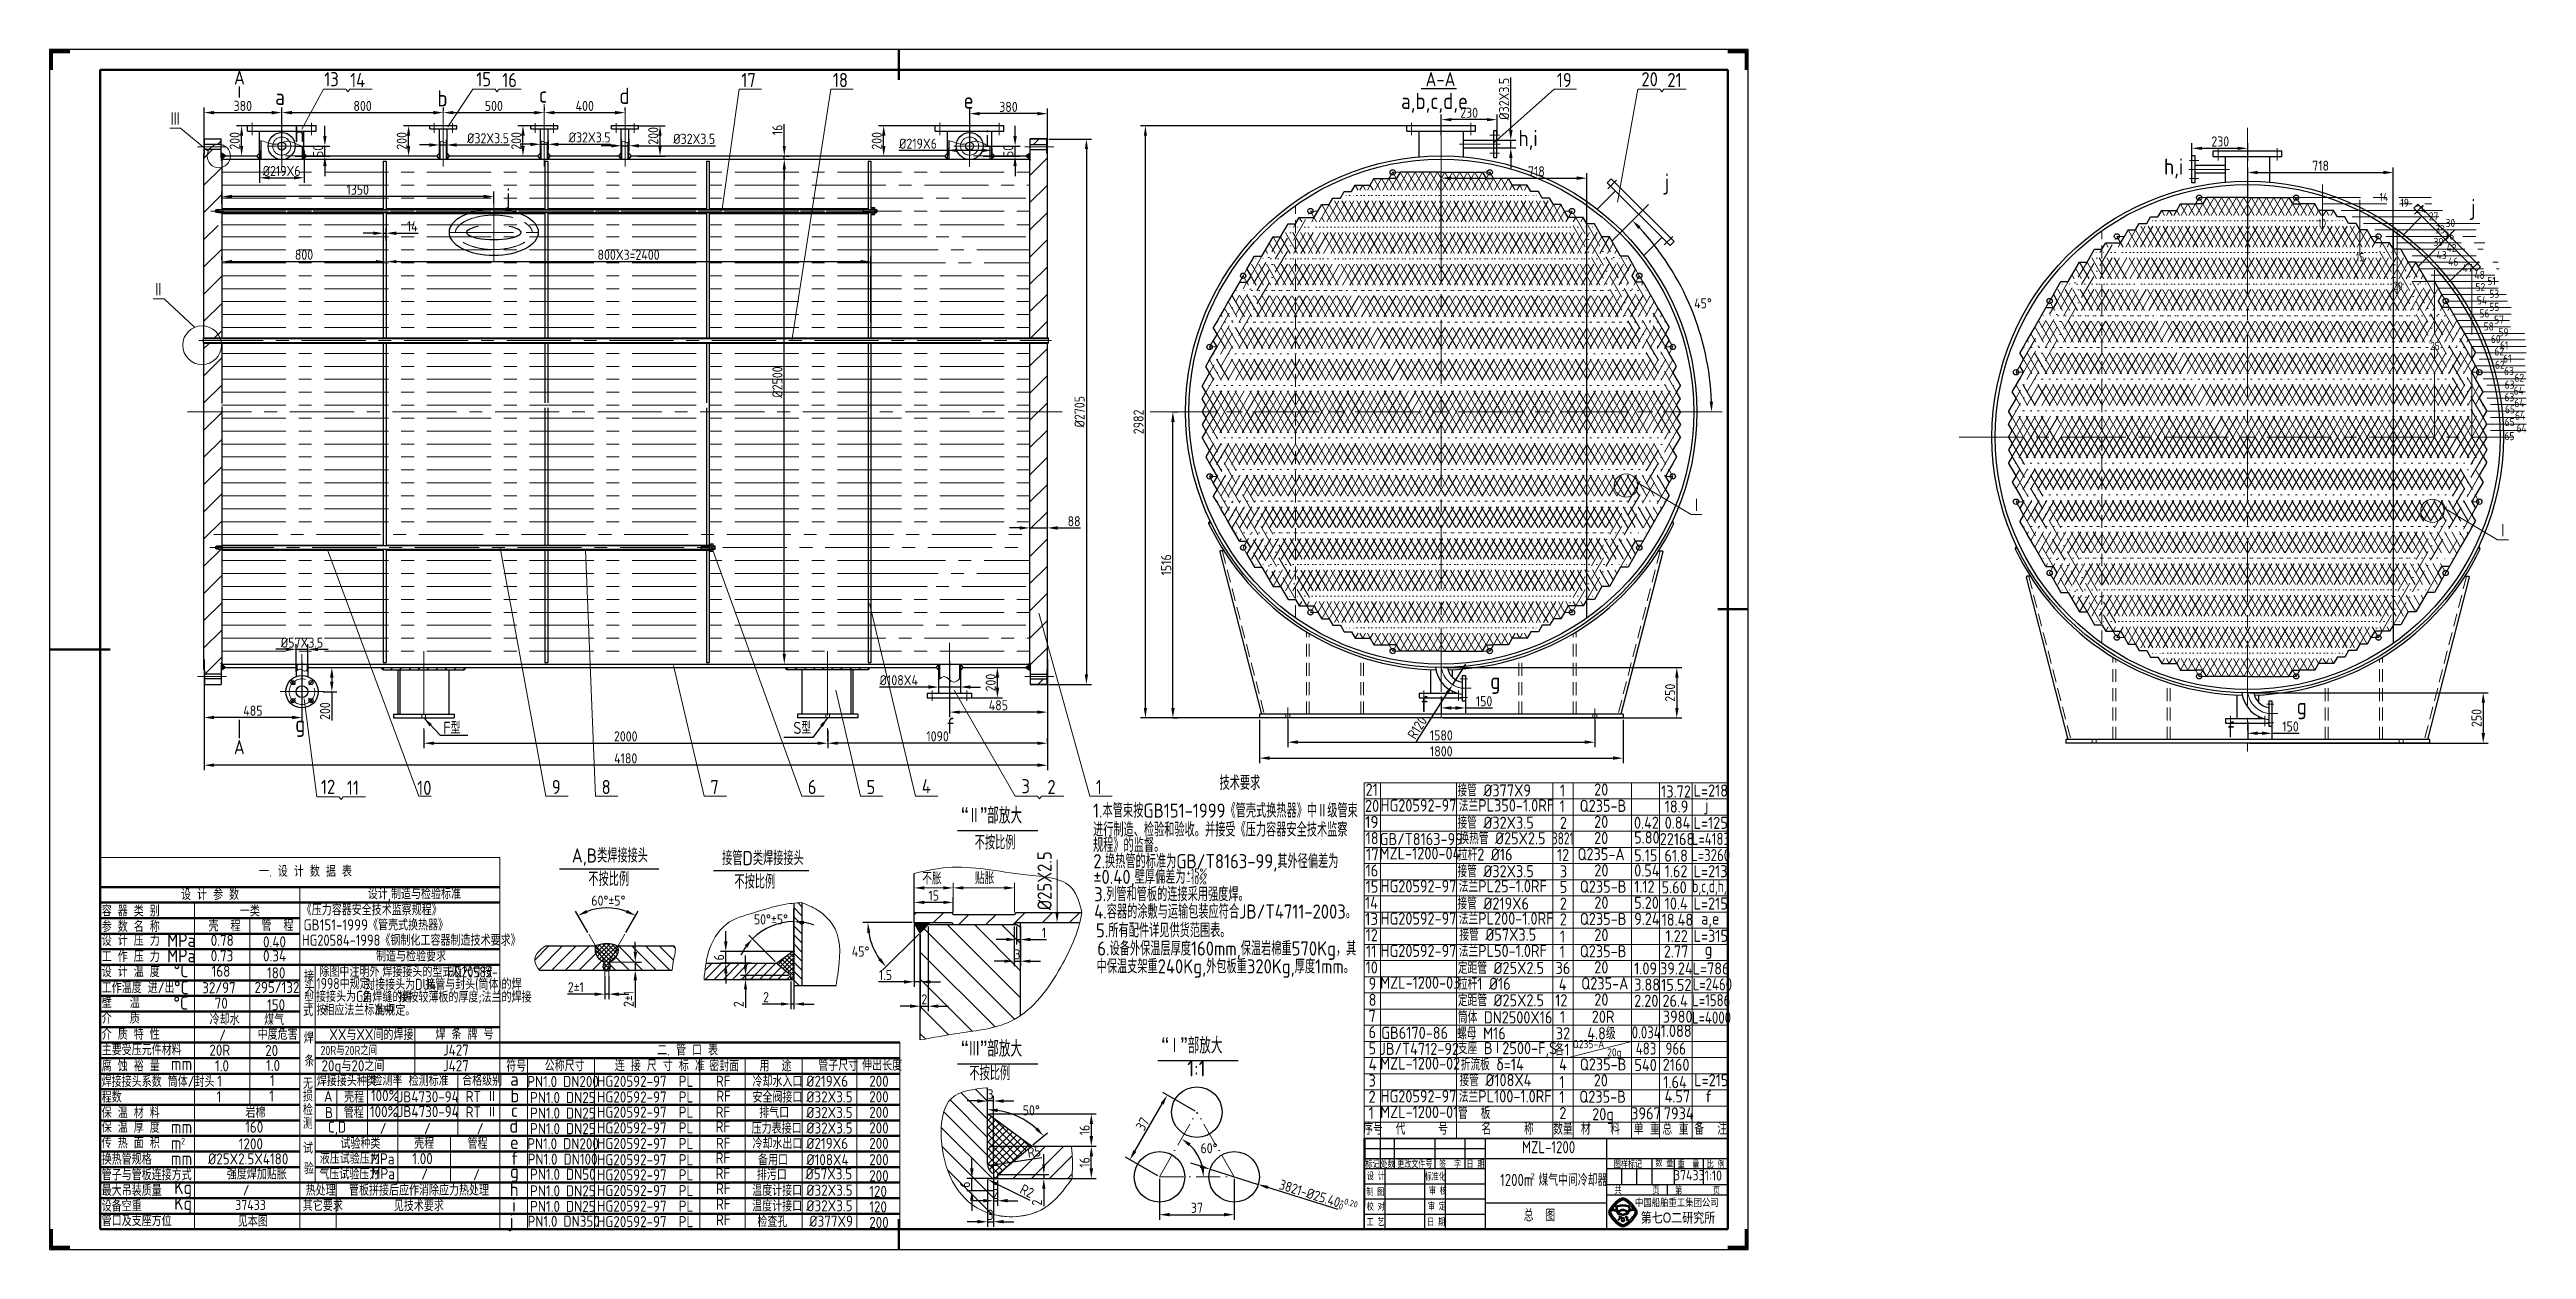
# Paper-space layout 'Gb A1 标题栏' of a CAD drawing. Extents: x -23 to 1203, y -3 to 591.
import ezdxf
from ezdxf.enums import TextEntityAlignment as Align

# ---------------------------------------------------------------- set-up
doc = ezdxf.new("R2010")
doc.units = 0
for name, pattern in [('ACAD_ISO10W100', [18, 12, -3, 0, -3]), ('CENTER', [50.8, 31.75, -6.35, 6.35, -6.35]), ('HIDDEN', [9.525, 6.35, -3.175])]:
    doc.linetypes.add(name, pattern=pattern)
doc.layers.get('0').update_dxf_attribs({"linetype": 'CONTINUOUS'})
doc.layers.get('Defpoints').update_dxf_attribs({"linetype": 'CONTINUOUS'})
for name, color, linetype in [('1轮廓实线层', 7, 'CONTINUOUS'), ('2细线层', 4, 'CONTINUOUS'), ('5剖面线层', 2, 'CONTINUOUS'), ('66666', 1, 'CONTINUOUS'), ('6文字层', 3, 'CONTINUOUS'), ('图框_外框线', 7, 'CONTINUOUS'), ('图框_标题栏文字', 6, 'CONTINUOUS'), ('图框_视口', 7, 'CONTINUOUS'), ('图框层', 7, 'CONTINUOUS')]:
    doc.layers.add(name, color=color, linetype=linetype)
for name, color, linetype, lineweight in [('一般注释', 5, 'CONTINUOUS', 15), ('中心线', 1, 'CENTER', 15), ('单点划线', 6, 'ACAD_ISO10W100', 15), ('可见轮廓线', 7, 'CONTINUOUS', 30), ('图框_内框线', 5, 'CONTINUOUS', 50), ('图框_角线', 5, 'CONTINUOUS', 200), ('填充剖面线', 3, 'CONTINUOUS', 15), ('尺寸标注', 5, 'CONTINUOUS', 15), ('细实线', 2, 'CONTINUOUS', 15), ('虚线', 4, 'HIDDEN', 15)]:
    doc.layers.add(name, color=color, linetype=linetype, lineweight=lineweight)
doc.styles.add('PC_TEXTSTYLE', font='romans.shx', dxfattribs={"width": 0.8, "bigfont": 'hzfs.shx'})
doc.styles.get("Standard").update_dxf_attribs({"font": 'isocp.shx', "width": 0.707, "bigfont": 'hztxt.shx'})
doc.styles.add('STYLE3', font='gbenor.shx', dxfattribs={"height": 4, "bigfont": 'gbcbig.shx'})
doc.styles.add('件号及接点字头', font='gbenor.shx', dxfattribs={"height": 7, "bigfont": 'gbcbig.shx'})
doc.styles.add('工程字', font='gbenor.shx', dxfattribs={"bigfont": 'gbcbig.shx'})
doc.styles.add('所有注释', font='gbenor.shx', dxfattribs={"height": 6, "bigfont": 'gbcbig.shx'})
doc.styles.add('管口名称', font='gbenor.shx', dxfattribs={"height": 10, "bigfont": 'gbcbig.shx'})
doc.dimstyles.new('GB-5', dxfattribs={"dimtxt": 5, "dimasz": 5, "dimexe": 2.5, "dimexo": 1, "dimgap": 0.875, "dimtad": 1, "dimdsep": 46, "dimtxsty": '工程字', "dimcen": 5, "dimadec": 0, "dimazin": 0, "dimtfac": 0.7, "dimtix": 1, "dimtmove": 0, "dimatfit": 3, "dimfxl": 0, "dimtzin": 0, "dimarcsym": 0})
doc.dimstyles.new('GB-5$2', dxfattribs={"dimtxt": 5, "dimasz": 5, "dimexe": 2.5, "dimexo": 1, "dimgap": 0.875, "dimtad": 2, "dimtih": 1, "dimtoh": 1, "dimdsep": 46, "dimtxsty": '工程字', "dimcen": 5, "dimaunit": 1, "dimadec": 0, "dimazin": 0, "dimtfac": 0.7, "dimtmove": 0, "dimatfit": 0, "dimfxl": 0, "dimtzin": 0, "dimarcsym": 0})

psp = doc.layouts.new('Gb A1 标题栏')

# ---------------------------------------------------------------- texts
at = {"layer": '5剖面线层', "attachment_point": 1, "style": 'PC_TEXTSTYLE'}
for s, insert, char_height, width in [('{\\f华文行楷|b0|i0|c134|p2;中国船舶重工集团公司}', (762.012, 22.115), 3.7, 46.5613), ('{\\f华文新魏|b0|i0|c134|p2; 第七O二研究所}', (763.38, 15.259), 5, 45.3417)]:
    psp.add_mtext(s, dxfattribs=dict(at, insert=insert, char_height=char_height, width=width))
at = {"layer": '6文字层', "style": '工程字'}
for s, p in [('标记', (632, 39.5)), ('处数', (639.5, 39.5)), (' 更改文件号 ', (653, 39.5)), (' 签  字 ', (670.491, 39.372)), (' 日 期 ', (683, 39.5)), (' 图样标记 ', (758.542, 39.491)), (' 重  量 ', (788.5, 39.393)), (' 比 例 ', (801.973, 39.344)), ('标准化', (663.091, 33.27)), ('共        页', (763, 26.5)), ('第        页', (793, 26.5))]:
    psp.add_text(s, height=3.5, dxfattribs=at).set_placement(p, align=Align.MIDDLE)
for s, p in [('数 量', (772.116, 37.891)), ('制 图', (628.933, 23.594)), (' 设 计 ', (627.358, 31.329)), (' 审 核 ', (658.042, 24.162)), ('工 艺', (629.107, 8.615)), (' 校 对 ', (627.278, 16.282)), (' 日 期 ', (657.243, 8.63)), (' 审 定 ', (657.554, 16.379))]:
    psp.add_text(s, height=3.5, dxfattribs=at).set_placement(p)
at = {"layer": '一般注释'}
for s, height, style, p in [('A', 7, 'STYLE3', (68.339, 573.676)), ('13', 7, '件号及接点字头', (113.014, 572.813)), ('14', 7, '件号及接点字头', (125.847, 572.4)), ('15', 7, '件号及接点字头', (188.295, 572.813)), ('16', 7, '件号及接点字头', (201.128, 572.4)), ('17', 7, '件号及接点字头', (319.557, 572.4)), ('18', 7, '件号及接点字头', (364.861, 572.4)), ('A-A', 7, 'STYLE3', (658.321, 572.834)), ('19', 7, '件号及接点字头', (723.328, 572.4)), ('20', 7, '件号及接点字头', (765.194, 572.813)), ('21', 7, '件号及接点字头', (778.026, 572.4)), ('Ⅲ', 7, '件号及接点字头', (36.648, 553.134)), ('Ⅱ', 7, '件号及接点字头', (28.406, 468.643)), ('Ⅰ', 7, '件号及接点字头', (789.888, 361.833)), ('Ⅰ', 7, '件号及接点字头', (1189.174, 349.295)), ('F型', 6, '工程字', (171.947, 252.2)), ('S型', 6, '工程字', (345.277, 252.2)), ('A', 7, 'STYLE3', (68.269, 242.149)), ('12', 7, '件号及接点字头', (111.379, 222.517)), ('11', 7, '件号及接点字头', (124.212, 222.104)), ('10', 7, '件号及接点字头', (159.032, 222.02)), ('9', 7, '件号及接点字头', (225.717, 222.408)), ('8', 7, '件号及接点字头', (250.335, 222.408)), ('7', 7, '件号及接点字头', (304.186, 222.408)), ('6', 7, '件号及接点字头', (352.436, 222.408)), ('5', 7, '件号及接点字头', (381.515, 222.408)), ('4', 7, '件号及接点字头', (408.9, 222.821)), ('3', 7, '件号及接点字头', (458.247, 222.821)), ('2', 7, '件号及接点字头', (471.08, 222.408)), ('1', 7, '件号及接点字头', (495.073, 222.408)), ('技术要求', 7, '工程字', (556.323, 224.493)), ('21', 6, '工程字', (628.647, 221.604)), ('接管 %%C377X9', 6, '工程字', (674.109, 221.242)), ('1', 6, '工程字', (724.837, 221.18)), ('20', 6, '工程字', (741.788, 221.681)), ('13.72', 6, '工程字', (774.966, 220.692)), ('L=218', 6, '工程字', (791.04, 221.179)), ('“Ⅱ”部放大', 8, '工程字', (428.388, 207.793)), ('进行制造、检验和验收。并接受《压力容器安全技术监察', 7, '所有注释', (493.674, 201.355)), ('1.本管束按GB151-1999《管壳式换热器》中Ⅱ级管束', 7, '所有注释', (493.674, 210.751)), ('20', 6, '工程字', (628.352, 213.604)), ('HG20592-97', 6, '工程字', (636.063, 213.8)), ('接管 %%C32X3.5', 6, '工程字', (674.109, 205.242)), ('法兰PL350-1.0RF', 6, '工程字', (674.744, 213.8)), ('1', 6, '工程字', (724.764, 213.45)), ('2', 6, '工程字', (724.837, 205.18)), ('Q235-B', 6, '工程字', (734.612, 213.614)), ('20', 6, '工程字', (741.788, 205.681)), ('0.42', 6, '工程字', (761.515, 205.242)), ('18.9', 6, '工程字', (776.733, 213.242)), ('0.84', 6, '工程字', (776.733, 205.242)), ('L=125', 6, '工程字', (791.04, 205.179)), ('j', 6, '工程字', (796.837, 214.243)), ('A,B类焊接接头', 7, 'STYLE3', (235.626, 188.538)), ('不按比例', 7, 'STYLE3', (435.088, 194.964)), ('规程》的监督。', 7, '所有注释', (493.674, 193.662)), ('18', 6, '工程字', (628.647, 197.604)), ('GB/T8163-99', 6, '工程字', (635.607, 197.164)), ('换热管 %%C25X2.5', 6, '工程字', (675.096, 197.549)), ('20', 6, '工程字', (741.788, 197.681)), ('5.80', 6, '工程字', (761.624, 197.923)), ('22168', 6, '工程字', (774.276, 197.164)), ('一. 设 计 数 据 表', 5.5, '工程字', (80.729, 181.495)), ('不按比例', 7, 'STYLE3', (243.788, 176.889)), ('接管D类焊接接头', 7, 'STYLE3', (310.012, 187.226)), ('不胀', 6, 'STYLE3', (409.112, 177.711)), ('贴胀', 6, 'STYLE3', (435.196, 177.869)), ('2.换热管的标准为GB/T8163-99,其外径偏差为', 7, '所有注释', (493.795, 185.681)), ('±0.40,壁厚偏差为   ', 7, '所有注释', (493.795, 177.944)), ('+15%', 4, '工程字', (539.878, 181.612)), ('16', 6, '工程字', (628.647, 181.604)), ('MZL-1200-04', 6, '工程字', (635.481, 190.049)), ('接管 %%C32X3.5', 6, '工程字', (674.109, 181.242)), ('拉杆2 %%C16', 6, '工程字', (674.348, 189.515)), ('12', 6, '工程字', (723.388, 189.269)), ('3', 6, '工程字', (724.837, 181.18)), ('Q235-A', 6, '工程字', (733.554, 189.681)), ('20', 6, '工程字', (741.884, 181.681)), ('0.54', 6, '工程字', (761.624, 181.616)), ('5.15', 6, '工程字', (761.624, 189.105)), ('1.62', 6, '工程字', (776.733, 181.242)), ('61.8', 6, '工程字', (776.597, 188.958)), ('L=213', 6, '工程字', (791.04, 181.242)), ('设 计 参 数', 5.5, '工程字', (42.107, 169.961)), ('设计,制造与检验标准', 5.5, '工程字', (134.579, 170.381)), ('不按比例', 7, 'STYLE3', (316.117, 175.577)), ('3.列管和管板的连接采用强度焊。', 7, '所有注释', (494.243, 169.376)), ('-10%', 4, '工程字', (539.804, 177.67)), ('15', 6, '工程字', (628.647, 173.604)), ('HG20592-97', 6, '工程字', (636.063, 173.8)), ('接管 %%C219X6', 6, '工程字', (674.109, 165.242)), ('法兰PL25-1.0RF', 6, '工程字', (674.744, 173.8)), ('5', 6, '工程字', (724.764, 173.45)), ('Q235-B', 6, '工程字', (734.708, 173.614)), ('1.12', 6, '工程字', (761.624, 173.616)), ('5.60', 6, '工程字', (775.203, 173.242)), ('容 器 类 别', 5.5, '工程字', (2.832, 161.832)), ('参 数 名 称', 5.5, '工程字', (2.832, 154.111)), ('壳  程', 5.5, '工程字', (55.719, 154.389)), ('一类', 5.5, '工程字', (71.217, 161.832)), ('管  程', 5.5, '工程字', (81.9, 154.688)), ('GB151-1999《管壳式换热器》', 5.5, '工程字', (102.744, 154.925)), ('《压力容器安全技术监察规程》', 5.5, '工程字', (101.858, 162.374)), ('4.容器的涂敷与运输包装应符合JB/T4711-2003。', 7, '所有注释', (494.243, 160.78)), ('14', 6, '工程字', (628.352, 165.604)), ('HG20592-97', 6, '工程字', (636.063, 157.8)), ('法兰PL200-1.0RF', 6, '工程字', (674.744, 157.8)), ('2', 6, '工程字', (724.764, 157.45)), ('2', 6, '工程字', (724.837, 165.18)), ('Q235-B', 6, '工程字', (734.708, 157.614)), ('20', 6, '工程字', (741.884, 165.681)), ('5.20', 6, '工程字', (761.624, 165.616)), ('9.24', 6, '工程字', (761.624, 157.616)), ('18.48', 6, '工程字', (775.203, 157.242)), ('10.4', 6, '工程字', (776.733, 165.242)), ('L=215', 6, '工程字', (791.04, 165.242)), ('a,e', 6, '工程字', (794.75, 157.838)), ('设 计 压 力', 5.5, '工程字', (2.832, 147.269)), (' MPa', 6.6, '工程字', (31.639, 146.738)), ('0.78', 5.5, '工程字', (56.815, 147.274)), ('0.40', 5.5, '工程字', (82.722, 146.525)), ('5.所有配件详见供货范围表。', 7, '所有注释', (495.158, 151.459)), ('6.设备外保温层厚度160mm,保温岩棉重570Kg，其', 7, '所有注释', (495.782, 142.485)), ('12', 6, '工程字', (628.647, 149.604)), ('HG20592-97', 6, '工程字', (636.063, 141.8)), ('法兰PL50-1.0RF', 6, '工程字', (674.744, 141.8)), ('接管 %%C57X3.5', 6, '工程字', (675.096, 149.8)), ('1', 6, '工程字', (724.764, 141.45)), ('1', 6, '工程字', (724.837, 148.909)), ('Q235-B', 6, '工程字', (734.688, 141.614)), ('20', 6, '工程字', (741.884, 149.681)), ('2.77', 6, '工程字', (776.268, 141.494)), ('1.22', 6, '工程字', (777.128, 149.164)), ('L=315', 6, '工程字', (791.04, 149.242)), ('设 计 温 度', 5.5, '工程字', (2.832, 131.828)), ('工 作 压 力', 5.5, '工程字', (2.832, 139.294)), (' MPa', 6.6, '工程字', (31.639, 139.121)), (' °C', 6.6, '工程字', (34.908, 131.769)), ('0.73', 5.5, '工程字', (56.815, 139.621)), ('168', 5.5, '工程字', (57.211, 131.995)), ('0.34', 5.5, '工程字', (82.722, 139.599)), ('180', 5.5, '工程字', (84.674, 131.199)), ('接', 5.5, '工程字', (103.031, 129.537)), ('制造与检验要求', 5.5, '工程字', (138.654, 139.526)), ('中保温支架重240Kg,外包板重320Kg,厚度1mm。', 7, '所有注释', (495.455, 133.65)), ('10', 6, '工程字', (628.647, 133.604)), ('定距管 %%C25X2.5', 6, '工程字', (674.348, 133.35)), ('36', 6, '工程字', (722.705, 133.354)), ('20', 6, '工程字', (741.864, 133.681)), ('1.09', 6, '工程字', (761.624, 133.105)), ('39.24', 6, '工程字', (774.409, 133.105)), ('L=786', 6, '工程字', (790.529, 133.105)), ('g', 6, '工程字', (796.533, 142.648)), ('工作温度 进/出', 5.5, '工程字', (2.832, 123.852)), (' °C', 6.6, '工程字', (35.044, 123.311)), ('32/97', 5.5, '工程字', (52.6, 123.827)), ('295/132', 5.5, '工程字', (78.466, 123.993)), ('型', 5.5, '工程字', (102.927, 118.391)), ('头', 5.5, '工程字', (103.223, 123.815)), ('9', 6, '工程字', (630.126, 125.604)), ('8', 6, '工程字', (630.126, 117.604)), ('MZL-1200-03', 6, '工程字', (635.753, 126.049)), ('定距管 %%C25X2.5', 6, '工程字', (674.348, 117.35)), ('拉杆1 %%C16', 6, '工程字', (674.348, 125.515)), ('12', 6, '工程字', (722.514, 117.354)), ('4', 6, '工程字', (724.298, 125.269)), ('Q235-A', 6, '工程字', (735.403, 125.681)), ('20', 6, '工程字', (741.864, 117.681)), ('3.88', 6, '工程字', (761.624, 125.105)), ('2.20', 6, '工程字', (761.624, 117.105)), ('15.52', 6, '工程字', (774.968, 124.958)), ('26.4', 6, '工程字', (775.624, 117.105)), ('介   质', 5.5, '工程字', (2.832, 108.784)), ('壁   温', 5.5, '工程字', (2.832, 116.504)), (' °C', 6.6, '工程字', (34.772, 115.652)), ('冷却水', 5.5, '工程字', (56.262, 108.18)), ('70', 5.5, '工程字', (58.767, 116.173)), ('煤气', 5.5, '工程字', (83.256, 107.977)), ('150', 5.5, '工程字', (84.674, 115.376)), ('式', 5.5, '工程字', (102.531, 112.391)), ('7', 6, '工程字', (630.126, 109.604)), ('筒体 DN2500X16', 6, '工程字', (674.37, 108.91)), ('1', 6, '工程字', (724.837, 109.093)), ('20R', 6, '工程字', (740.635, 109.19)), ('3980', 6, '工程字', (775.784, 109.258)), ('介 质 特 性', 5.5, '工程字', (2.832, 100.805)), ('主要受压元件材料', 5.5, '工程字', (2.832, 93.084)), ('20R', 5.5, '工程字', (56.146, 92.905)), ('/', 5.5, '工程字', (61.016, 100.364)), ('中度危害', 5.5, '工程字', (80.049, 100.818)), ('20', 5.5, '工程字', (83.774, 92.713)), ('焊', 5.5, '工程字', (102.913, 99.042)), ('XX与XX间的焊接', 5.5, '工程字', (115.522, 100.641)), ('焊 条 牌 号', 5.5, '工程字', (168.099, 100.92)), ('J427', 5.5, '工程字', (171.777, 92.97)), ('二. 管 口 表', 5.5, '工程字', (277.892, 92.997)), ('“Ⅲ”部放大', 8, '工程字', (428.388, 92.357)), ('“Ⅰ”部放大', 8, '工程字', (527.62, 93.954)), ('6', 6, '工程字', (630.126, 101.604)), ('5', 6, '工程字', (630.126, 93.604)), ('JB/T4712-92', 6, '工程字', (635.526, 93.299)), ('GB6170-86', 6, '工程字', (636.362, 101.238)), ('螺母 M16', 6, '工程字', (673.927, 100.992)), ('支座 BⅠ2500-F,S', 6, '工程字', (674.328, 93.669)), ('各1', 6, '工程字', (722.222, 92.937)), ('32', 6, '工程字', (722.824, 100.994)), ('Q235-A', 4, '工程字', (731.259, 96.641)), ('4.8级', 6, '工程字', (738.392, 100.994)), ('1.088', 6, '工程字', (774.765, 102.186)), ('腐 蚀 裕 量', 5.5, '工程字', (2.832, 85.131)), ('mm', 6.6, '工程字', (37.076, 85.675)), ('1.0', 5.5, '工程字', (58.9, 85.185)), ('1.0', 5.5, '工程字', (84.229, 85.351)), ('条', 5.5, '工程字', (103.229, 87.607)), ('20g与20之间', 5.5, '工程字', (111.674, 85.194)), ('J427', 5.5, '工程字', (171.777, 85.225)), ('符号', 5.5, '工程字', (203.116, 85.071)), ('公称尺寸', 5.5, '工程字', (222.153, 85.25)), ('连 接 尺 寸 标 准', 5.5, '工程字', (256.87, 85.304)), ('密封面', 5.5, '工程字', (303.628, 85.16)), ('用  途', 5.5, '工程字', (328.492, 85.16)), ('管子尺寸', 5.5, '工程字', (357.63, 85.399)), ('伸出长度', 5.5, '工程字', (379.318, 85.495)), ('不按比例', 7, 'STYLE3', (432.483, 80.75)), ('1:1', 8, '工程字', (540.332, 82.627)), ('MZL-1200-02', 6, '工程字', (635.753, 86.049)), ('折流板 δ=14', 6, '工程字', (675.716, 85.619)), ('4', 6, '工程字', (724.461, 85.619)), ('Q235-B', 6, '工程字', (734.688, 85.614)), ('20g', 4, '工程字', (748.254, 92.56)), ('540', 6, '工程字', (761.746, 85.305)), ('2160', 6, '工程字', (775.741, 85.462)), ('程数', 5.5, '工程字', (2.832, 69.69)), ('焊接接头系数 筒体/封头', 5.5, '工程字', (2.832, 77.41)), ('1', 5.5, '工程字', (59.704, 69.856)), ('1', 5.5, '工程字', (59.997, 77.556)), ('1', 5.5, '工程字', (85.804, 70.215)), ('1', 5.5, '工程字', (86.097, 77.915)), ('损', 5.5, '工程字', (102.437, 70.241)), ('无', 5.5, '工程字', (102.437, 76.46)), ('焊接接头种类', 5.5, '工程字', (109.367, 77.853)), ('A', 5.5, '工程字', (112.888, 70.053)), ('壳程', 5.5, '工程字', (122.848, 69.727)), ('100%', 5.5, '工程字', (136.105, 70.402)), ('检测率', 5.5, '工程字', (136.87, 78.097)), ('JB4730-94', 5.5, '工程字', (149.318, 69.854)), ('检测标准', 5.5, '工程字', (154.825, 77.904)), ('合格级别', 5.5, '工程字', (181.313, 78.001)), ('RT Ⅱ', 5.5, '工程字', (183.048, 70.001)), ('PN1.0 DN200', 5.5, '工程字', (213.498, 77.405)), ('PN1.0 DN25', 5.5, '工程字', (214.91, 69.463)), ('HG20592-97  PL', 5.5, '工程字', (248.128, 77.493)), ('HG20592-97  PL', 5.5, '工程字', (248.128, 69.731)), ('RF', 5.5, '工程字', (306.911, 77.577)), ('RF', 5.5, '工程字', (307.114, 70.072)), ('冷却水入口', 5.5, '工程字', (325.038, 77.449)), ('安全阀接口', 5.5, '工程字', (325.038, 69.651)), ('%%C219X6', 5.5, '工程字', (351.715, 77.557)), ('%%C32X3.5', 5.5, '工程字', (351.715, 69.771)), ('200', 5.5, '工程字', (382.87, 77.557)), ('200', 5.5, '工程字', (382.87, 69.841)), ('3', 6, '工程字', (630.126, 77.604)), ('2', 6, '工程字', (630.126, 69.604)), ('HG20592-97', 6, '工程字', (636.063, 69.8)), ('法兰PL100-1.0RF', 6, '工程字', (674.744, 69.8)), ('接管 %%C108X4', 6, '工程字', (675.096, 77.8)), ('1', 6, '工程字', (724.537, 69.45)), ('1', 6, '工程字', (724.61, 76.909)), ('Q235-B', 6, '工程字', (734.434, 69.614)), ('20', 6, '工程字', (741.61, 77.681)), ('1.64', 6, '工程字', (776.048, 76.841)), ('4.57', 6, '工程字', (776.675, 69.8)), ('L=215', 6, '工程字', (791.336, 77.8)), ('f', 6, '工程字', (796.82, 69.738)), ('保 温 材 料', 5.5, '工程字', (2.832, 61.969)), ('岩棉', 5.5, '工程字', (73.998, 62.136)), ('检', 5.5, '工程字', (102.437, 63.48)), ('测', 5.5, '工程字', (102.437, 56.719)), ('B', 5.5, '工程字', (113.371, 62.008)), ('管程', 5.5, '工程字', (122.677, 62.107)), ('100%', 5.5, '工程字', (135.623, 62.494)), ('JB4730-94', 5.5, '工程字', (149.353, 62.508)), ('RT Ⅱ', 5.5, '工程字', (183.048, 62.301)), ('PN1.0 DN25', 5.5, '工程字', (214.91, 61.763)), ('HG20592-97  PL', 5.5, '工程字', (248.128, 62.236)), ('RF', 5.5, '工程字', (306.801, 62.226)), ('排气口', 5.5, '工程字', (328.378, 62.062)), ('%%C32X3.5', 5.5, '工程字', (351.715, 62.071)), ('200', 5.5, '工程字', (382.87, 62.141)), ('1', 6, '工程字', (630.126, 61.604)), ('MZL-1200-01', 6, '工程字', (635.753, 62.049)), ('管  板', 6, '工程字', (674.367, 61.549)), ('2', 6, '工程字', (724.589, 61.549)), ('20g', 6, '工程字', (740.834, 60.957)), ('3967', 6, '工程字', (760.151, 61.37)), ('7934', 6, '工程字', (776.294, 61.37)), ('传 热 面 积', 5.5, '工程字', (2.832, 47.026)), ('保 温 厚 度', 5.5, '工程字', (2.832, 54.746)), ('mm', 6.6, '工程字', (37.076, 54.39)), ('m', 6.6, '工程字', (37.076, 46.4)), ('1200', 5.5, '工程字', (70.701, 46.499)), ('160', 5.5, '工程字', (73.85, 54.791)), ('试', 5.5, '工程字', (102.476, 44.438)), ('C,D', 5.5, '工程字', (114.85, 54.865)), ('试验种类', 5.5, '工程字', (121.038, 46.814)), ('/', 5.5, '工程字', (140.487, 54.126)), ('壳程', 5.5, '工程字', (157.523, 46.818)), ('/', 5.5, '工程字', (162.426, 54.126)), ('管程', 5.5, '工程字', (183.962, 46.777)), ('/', 5.5, '工程字', (188.555, 54.126)), ('PN1.0 DN200', 5.5, '工程字', (213.498, 46.605)), ('PN1.0 DN25', 5.5, '工程字', (214.91, 54.063)), ('HG20592-97  PL', 5.5, '工程字', (248.128, 54.473)), ('HG20592-97  PL', 5.5, '工程字', (248.128, 46.693)), ('RF', 5.5, '工程字', (306.801, 54.967)), ('RF', 5.5, '工程字', (306.911, 46.777)), ('压力表接口', 5.5, '工程字', (324.624, 54.264)), ('冷却水出口', 5.5, '工程字', (325.038, 46.649)), ('%%C32X3.5', 5.5, '工程字', (351.715, 54.371)), ('%%C219X6', 5.5, '工程字', (351.715, 46.757)), ('200', 5.5, '工程字', (382.87, 54.441)), ('200', 5.5, '工程字', (382.87, 46.757)), ('序号', 6, '工程字', (627.523, 53.8)), ('代     号', 6, '工程字', (643.509, 53.8)), ('名     称', 6, '工程字', (685.986, 53.8)), ('数量', 6, '工程字', (721.535, 53.8)), ('材   料', 6, '工程字', (735.237, 53.8)), ('单 重', 6, '工程字', (761.482, 53.8)), ('总 重', 6, '工程字', (775.611, 53.8)), ('备  注', 6, '工程字', (791.431, 53.8)), ('换热管规格', 5.5, '工程字', (2.832, 38.932)), ('管子与管板连接方式', 5.5, '工程字', (2.832, 31.212)), ('mm', 6.6, '工程字', (37.076, 38.778)), ('%%C25X2.5X4180', 5.5, '工程字', (55.491, 39.087)), ('强度焊加贴胀', 5.5, '工程字', (64.792, 31.637)), ('验', 5.5, '工程字', (102.937, 34.345)), ('气压试验压力', 5.5, '工程字', (110.582, 31.611)), ('液压试验压力', 5.5, '工程字', (110.801, 39.328)), ('MPa', 5.5, '工程字', (136.048, 39.123)), ('MPa', 5.5, '工程字', (136.29, 31.779)), ('1.00', 5.5, '工程字', (156.587, 39.222)), ('/', 5.5, '工程字', (161.068, 31.565)), ('PN1.0 DN100', 5.5, '工程字', (213.694, 38.948)), ('PN1.0 DN50', 5.5, '工程字', (214.91, 31.453)), ('HG20592-97  PL', 5.5, '工程字', (248.128, 38.68)), ('RF', 5.5, '工程字', (306.801, 39.527)), ('RF', 5.5, '工程字', (306.801, 31.827)), ('排污口', 5.5, '工程字', (327.196, 31.288)), ('备用口', 5.5, '工程字', (327.818, 38.633)), ('%%C57X3.5', 5.5, '工程字', (351.334, 31.674)), ('%%C108X4', 5.5, '工程字', (351.753, 38.683)), ('200', 5.5, '工程字', (382.87, 38.712)), ('最大吊装质量', 5.5, '工程字', (2.832, 23.491)), ('Kg', 6.6, '工程字', (38.738, 24.432)), ('/', 5.5, '工程字', (72.638, 23.55)), ('热处理', 5.5, '工程字', (103.837, 23.605)), ('管板拼接后应作消除应力热处理', 5.5, '工程字', (125.284, 23.642)), ('/', 5.5, '工程字', (186.718, 31.258)), ('PN1.0 DN25', 5.5, '工程字', (214.91, 23.263)), ('HG20592-97  PL', 5.5, '工程字', (248.128, 31.185)), ('HG20592-97  PL', 5.5, '工程字', (248.128, 23.423)), ('RF', 5.5, '工程字', (306.96, 24.336)), ('温度计接口', 5.5, '工程字', (324.898, 23.49)), ('%%C32X3.5', 5.5, '工程字', (351.715, 23.571)), ('120', 5.5, '工程字', (382.87, 23.014)), ('200', 5.5, '工程字', (382.87, 30.73)), ('37433', 5, '工程字', (781.313, 31.254)), ('1:10', 5, '工程字', (796.514, 31.087)), ('设备空重', 5.5, '工程字', (2.832, 15.771)), ('管口及支座方位', 5.5, '工程字', (2.832, 8.548)), ('Kg', 6.6, '工程字', (38.738, 16.572)), ('37433', 5, '工程字', (68.931, 16.536)), ('见本图', 5.5, '工程字', (70.205, 8.257)), ('其它要求', 5.5, '工程字', (102.429, 16.022)), ('见技术要求', 5.5, '工程字', (147.456, 15.929)), ('PN1.0 DN350', 5.5, '工程字', (213.659, 8.201)), ('PN1.0 DN25', 5.5, '工程字', (214.91, 15.563)), ('HG20592-97  PL', 5.5, '工程字', (248.128, 15.723)), ('HG20592-97  PL', 5.5, '工程字', (248.128, 8.023)), ('RF', 5.5, '工程字', (306.96, 16.636)), ('RF', 5.5, '工程字', (306.96, 8.936)), ('温度计接口', 5.5, '工程字', (324.898, 15.79)), ('检查孔', 5.5, '工程字', (327.471, 8.09)), ('%%C32X3.5', 5.5, '工程字', (351.715, 15.871)), ('%%C377X9', 5.5, '工程字', (353.213, 8.253)), ('120', 5.5, '工程字', (382.87, 15.33)), ('200', 5.5, '工程字', (382.87, 7.614))]:
    psp.add_text(s, height=height, dxfattribs=dict(at, style=style)).set_placement(p)
for s, height, p in [('19', 6, (628.352, 205.604)), ('17', 6, (628.718, 189.604)), ('13', 6, (628.352, 157.604)), ('11', 6, (628.718, 141.604)), ('4', 6, (630.126, 85.604)), ('a', 6.6, (205.089, 78.014)), ('b', 6.6, (205.205, 69.845)), ('d', 6.6, (204.655, 54.831)), ('c', 6.6, (205.406, 62.622)), ('2', 3.3, (42.102, 48.976)), ('e', 6.6, (204.994, 46.779)), ('g', 6.6, (204.994, 32.386)), ('f', 6.6, (205.411, 38.838)), ('h', 6.6, (204.844, 23.423)), ('2', 3, (710.368, 31.76)), ('j', 6.6, (204.844, 8.023)), ('i', 6.6, (206.001, 15.693))]:
    psp.add_text(s, height=height, dxfattribs=at).set_placement(p)
at = {"layer": '一般注释', "style": '工程字'}
for s, height, width, p in [('3821', 6, 0.8, (720.84, 197.487)), ('L=4183', 6, 0.9, (790.152, 197.242)), ('L=3260', 6, 0.9, (789.816, 189.22)), ('b,c,d,h,i', 6, 0.8, (790.358, 173.838)), ('HG20584-1998《钢制化工容器制造技术要求》', 5.5, 0.95, (101.943, 147.386)), ('除图中注明外,焊接接头的型式及尺寸按', 5.5, 0.9, (110.659, 131.85)), ('HG20583-', 5.5, 0.9, (173.812, 131.639)), ('接接头为G2;', 5.5, 0.9, (108.968, 119.532)), ('1998中规定;', 5.5, 0.9, (109.15, 125.882)), ('角焊缝的焊', 5.5, 0.9, (131.885, 119.345)), ('对接接头为DU4;', 5.5, 0.9, (133.297, 125.488)), ('接按较薄板的厚度;法兰的焊接', 5.5, 0.9, (149.757, 119.263)), ('接管与封头(筒体)的焊', 5.5, 0.9, (163.035, 125.574)), ('L=1586', 6, 0.9, (790.338, 117.376)), ('L=2460', 6, 0.9, (790.564, 125.269)), ('按', 5.5, 0.9, (109.167, 112.835)), ('相应法兰标准中', 5.5, 0.9, (113.079, 112.858)), ('的规定。', 5.5, 0.9, (138.316, 112.703)), ('L=4000', 6, 0.9, (790.233, 108.788)), ('20R与20R之间', 4.62, 0.9, (111.179, 93.186)), ('0.034', 6, 0.9, (760.411, 101.484)), ('483', 6, 0.9, (762.415, 93.459)), ('966', 6, 0.9, (777.168, 93.459)), ('MZL-1200', 6, 0.9, (706.085, 44.628)), ('1200m 煤气中间冷却器', 6, 0.9, (695.25, 28.414)), ('总  图', 6, 0.9, (706.954, 10.898))]:
    psp.add_text(s, height=height, dxfattribs=dict(at, width=width)).set_placement(p)
at = {"layer": '一般注释', "style": 'STYLE3'}
psp.add_text('%%C25X2.5', height=7, rotation=90, dxfattribs=at).set_placement((473.163, 164.934))
at = {"layer": '图框_标题栏文字', "style": '工程字'}
for s, p in [('14', (1130.726, 515.99)), ('19', (1140.997, 513.179)), ('10', (1100.177, 503.045)), ('24', (1148.824, 510.003)), ('27', (1155.06, 506.459)), ('33', (1158.24, 499.983)), ('30', (1163.376, 503.16)), ('39', (1157.384, 493.752)), ('43', (1158.894, 487.304)), ('36', (1162.764, 496.929)), ('42', (1163.836, 490.734)), ('15', (1118.92, 486.209)), ('46', (1164.66, 484.012)), ('47', (1171.799, 480.857)), ('48', (1177.703, 477.427)), ('51', (1184.061, 474.443)), ('20', (1137.46, 472.125)), ('52', (1178.184, 471.459)), ('54', (1178.859, 464.817)), ('53', (1185.024, 468.09)), ('56', (1180.111, 458.368)), ('58', (1182.23, 451.918)), ('55', (1185.024, 461.641)), ('57', (1187.432, 455.287)), ('25', (1155.698, 442.249)), ('60', (1185.795, 445.758)), ('62', (1187.529, 439.597)), ('59', (1189.552, 449.031)), ('61', (1190.322, 442.581)), ('62', (1187.818, 432.955)), ('61', (1191.864, 436.035)), ('63', (1192.346, 429.875)), ('62', (1197.451, 426.506)), ('63', (1192.538, 416.88)), ('63', (1192.635, 423.137)), ('64', (1197.066, 420.153)), ('64', (1197.451, 413.992)), ('65', (1192.635, 404.559)), ('65', (1192.731, 410.912)), ('64', (1197.74, 407.735)), ('64', (1198.511, 401.478)), ('65', (1192.538, 397.628))]:
    psp.add_text(s, height=4, dxfattribs=at).set_placement(p)
at = {"layer": '尺寸标注', "style": '管口名称'}
for s, p in [('a', (88.711, 563.556)), ('b', (169.032, 562.845)), ('c', (219.349, 564.648)), ('d', (259.147, 564.089)), ('e', (429.57, 561.78)), ('a,b,c,d,e', (646.165, 561.542)), ('h', (98.184, 545.061)), ('i', (440.253, 543.115)), ('h,i', (704.307, 543.163)), ('j', (776.781, 521.584)), ('h,i', (1023.962, 529.059)), ('j', (203.11, 514.292)), ('j', (1176.067, 509.046)), ('f', (655.66, 262.976)), ('g', (690.334, 274.463)), ('g', (98.623, 253.166)), ('f', (420.913, 252.224)), ('f', (1054.947, 250.439)), ('g', (1089.621, 261.925))]:
    psp.add_text(s, height=8, dxfattribs=at).set_placement(p)
at = {"layer": '尺寸标注', "style": '工程字'}
for s, p in [('0', (615.091, 17.113)), ('+0.20', (615.801, 19.947))]:
    psp.add_text(s, height=3, rotation=344.756376, dxfattribs=at).set_placement(p)

# ---------------------------------------------------------------- blocks, each defined once
blk = doc.blocks.new('*D6')
at = {"layer": 'Defpoints', "color": 0}
for p in [(251.9, 133.2), (251.9, 123.4), (253.9, 133.2)]:
    blk.add_point(p, dxfattribs=at)
at = {"layer": '尺寸标注', "color": 0, "lineweight": -2}
for p, q in [((246.9, 123.4), (233.4, 123.4)), ((251.9, 132.2), (251.9, 120.9)), ((253.9, 123.4), (251.9, 123.4)), ((253.9, 132.2), (253.9, 120.9)), ((258.9, 123.4), (263.9, 123.4))]:
    blk.add_line(p, q, dxfattribs=at)
at = {"layer": '尺寸标注', "color": 0}
for points in [[(246.9, 124.2), (246.9, 122.5), (251.9, 123.4)], [(258.9, 124.2), (258.9, 122.5), (253.9, 123.4)]]:
    blk.add_solid(points, dxfattribs=at)
at = {"layer": '尺寸标注', "color": 0, "insert": (237.6, 126.8), "char_height": 5, "attachment_point": 5, "style": '工程字'}
blk.add_mtext('2%%P1', dxfattribs=at)
blk = doc.blocks.new('*D7')
at = {"layer": 'Defpoints', "color": 0}
for p in [(266.5, 139.3), (266.5, 135.2), (267, 139.3)]:
    blk.add_point(p, dxfattribs=at)
at = {"layer": '尺寸标注', "color": 0, "lineweight": -2}
for p, q in [((267, 144.3), (267, 149.3)), ((267, 139.3), (267, 135.2)), ((267.5, 139.3), (269.5, 139.3)), ((267.5, 135.2), (269.5, 135.2)), ((267, 130.2), (267, 116.7))]:
    blk.add_line(p, q, dxfattribs=at)
at = {"layer": '尺寸标注', "color": 0}
for points in [[(266.2, 144.3), (267.9, 144.3), (267, 139.3)], [(266.2, 130.2), (267.9, 130.2), (267, 135.2)]]:
    blk.add_solid(points, dxfattribs=at)
at = {"layer": '尺寸标注', "color": 0, "insert": (263.7, 121), "char_height": 5, "attachment_point": 5, "rotation": 90, "style": '工程字'}
blk.add_mtext('2%%P1', dxfattribs=at)
blk = doc.blocks.new('*D8')
at = {"layer": 'Defpoints', "color": 0}
for p in [(321.6, 132.6), (344, 132.6), (344.1, 130.7)]:
    blk.add_point(p, dxfattribs=at)
at = {"layer": '尺寸标注', "color": 0, "lineweight": -2}
for p, q in [((321.6, 137.6), (321.6, 142.6)), ((343, 132.6), (319.1, 132.6)), ((343.1, 130.7), (319.1, 130.7)), ((321.6, 132.6), (321.6, 130.7)), ((321.6, 125.7), (321.6, 116.6))]:
    blk.add_line(p, q, dxfattribs=at)
at = {"layer": '尺寸标注', "color": 0}
for points in [[(320.8, 137.6), (322.4, 137.6), (321.6, 132.6)], [(320.8, 125.7), (322.4, 125.7), (321.6, 130.7)]]:
    blk.add_solid(points, dxfattribs=at)
at = {"layer": '尺寸标注', "color": 0, "insert": (318.2, 118.4), "char_height": 5, "attachment_point": 5, "rotation": 90, "style": '工程字'}
blk.add_mtext('2', dxfattribs=at)
blk = doc.blocks.new('*D2')
at = {"layer": 'Defpoints', "color": 0}
for p in [(344.1, 130.7), (345.6, 130.7), (345.6, 118.5)]:
    blk.add_point(p, dxfattribs=at)
at = {"layer": '尺寸标注', "color": 0, "lineweight": -2}
for p, q in [((344.1, 129.7), (344.1, 116)), ((345.6, 129.7), (345.6, 116)), ((339.1, 118.5), (329.9, 118.5)), ((345.6, 118.5), (344.1, 118.5)), ((350.6, 118.5), (355.6, 118.5))]:
    blk.add_line(p, q, dxfattribs=at)
at = {"layer": '尺寸标注', "color": 0}
for points in [[(339.1, 119.3), (339.1, 117.7), (344.1, 118.5)], [(350.6, 119.3), (350.6, 117.7), (345.6, 118.5)]]:
    blk.add_solid(points, dxfattribs=at)
at = {"layer": '尺寸标注', "color": 0, "insert": (331.8, 121.9), "char_height": 5, "attachment_point": 5, "style": '工程字'}
blk.add_mtext('2', dxfattribs=at)
blk = doc.blocks.new('*D3')
at = {"layer": 'Defpoints', "color": 0}
for p in [(311.8, 144.5), (325.5, 138.7), (347, 144.5)]:
    blk.add_point(p, dxfattribs=at)
at = {"layer": '尺寸标注', "color": 0, "lineweight": -2}
for p, q in [((311.8, 149.5), (311.8, 154.5)), ((346, 144.5), (309.3, 144.5)), ((324.5, 138.7), (309.3, 138.7)), ((311.8, 138.7), (311.8, 144.5)), ((311.8, 133.7), (311.8, 128.7))]:
    blk.add_line(p, q, dxfattribs=at)
at = {"layer": '尺寸标注', "color": 0}
for points in [[(311, 149.5), (312.7, 149.5), (311.8, 144.5)], [(311, 133.7), (312.7, 133.7), (311.8, 138.7)]]:
    blk.add_solid(points, dxfattribs=at)
at = {"layer": '尺寸标注', "color": 0, "insert": (308.5, 141.6), "char_height": 5, "attachment_point": 5, "rotation": 90, "style": '工程字'}
blk.add_mtext('6', dxfattribs=at)
blk = doc.blocks.new('*D4')
at = {"layer": 'Defpoints', "color": 0}
for p in [(345.6, 168.4), (338, 158.3), (337.1, 138.8), (338.1, 137.7), (345.6, 127.7)]:
    blk.add_point(p, dxfattribs=at)
at = {"layer": '尺寸标注', "color": 0, "lineweight": -2}
blk.add_line((336.3, 139.5), (323.3, 152.6), dxfattribs=at)
for start, end in [(90, 135), (70.225, 80.1125), (144.8875, 154.775)]:
    blk.add_arc((345.6, 130.3), 29, start, end, dxfattribs=at)
at = {"layer": '尺寸标注', "color": 0}
for points in [[(350.5, 158), (350.6, 159.7), (345.6, 159.3)], [(321.2, 147.5), (322.5, 146.4), (325, 150.8)]]:
    blk.add_solid(points, dxfattribs=at)
at = {"layer": '尺寸标注', "color": 0, "insert": (334.2, 160.4), "char_height": 5, "attachment_point": 5, "style": '工程字'}
blk.add_mtext('50%%d%%P5%%d', dxfattribs=at)
blk = doc.blocks.new('*D5')
at = {"layer": 'Defpoints', "color": 0}
for p in [(248, 165.7), (244, 153), (261.9, 153), (251.9, 139.2), (253.9, 139.2)]:
    blk.add_point(p, dxfattribs=at)
at = {"layer": '尺寸标注', "color": 0, "lineweight": -2}
for p, q in [((243.5, 153.9), (237.4, 164.4)), ((262.4, 153.9), (268.5, 164.4))]:
    blk.add_line(p, q, dxfattribs=at)
blk.add_arc((252.9, 137.5), 28.6, 70.0314, 109.9686, dxfattribs=at)
at = {"layer": '尺寸标注', "color": 0}
for points in [[(243.5, 163.6), (242.8, 165.1), (238.6, 162.3)], [(263, 165.1), (262.3, 163.6), (267.2, 162.3)]]:
    blk.add_solid(points, dxfattribs=at)
at = {"layer": '尺寸标注', "color": 0, "insert": (253.7, 169.7), "char_height": 5, "attachment_point": 5, "style": '工程字'}
blk.add_mtext('60%%d%%p5%%d', dxfattribs=at)
blk = doc.blocks.new('*D9')
at = {"layer": 'Defpoints', "color": 0}
for p in [(455.7, 157.8), (457.7, 156.6), (457.7, 150.4)]:
    blk.add_point(p, dxfattribs=at)
at = {"layer": '尺寸标注', "color": 0, "lineweight": -2}
for p, q in [((450.7, 150.4), (445.7, 150.4)), ((455.7, 156.8), (455.7, 147.9)), ((455.7, 150.4), (457.7, 150.4)), ((457.7, 155.6), (457.7, 147.9)), ((462.7, 150.4), (470.7, 150.4))]:
    blk.add_line(p, q, dxfattribs=at)
at = {"layer": '尺寸标注', "color": 0}
for points in [[(450.7, 151.3), (450.7, 149.6), (455.7, 150.4)], [(462.7, 151.3), (462.7, 149.6), (457.7, 150.4)]]:
    blk.add_solid(points, dxfattribs=at)
at = {"layer": '尺寸标注', "color": 0, "insert": (469.4, 153.8), "char_height": 5, "attachment_point": 5, "style": '工程字'}
blk.add_mtext('1', dxfattribs=at)
blk = doc.blocks.new('*D10')
at = {"layer": 'Defpoints', "color": 0}
for p in [(383.2, 150.8), (405.1, 158.8), (408.1, 153.8), (413.1, 158.8), (423.6, 158.8)]:
    blk.add_point(p, dxfattribs=at)
at = {"layer": '尺寸标注', "color": 0, "lineweight": -2}
for p, q in [((404.1, 158.8), (379.7, 158.8)), ((407.4, 153.1), (389.5, 135.2))]:
    blk.add_line(p, q, dxfattribs=at)
blk.add_arc((413.1, 158.8), 30.9, 189.279, 215.721, dxfattribs=at)
at = {"layer": '尺寸标注', "color": 0}
for points in [[(381.8, 153.7), (383.4, 153.9), (382.2, 158.8)], [(388.6, 141.3), (387.4, 140.2), (391.2, 136.9)]]:
    blk.add_solid(points, dxfattribs=at)
at = {"layer": '尺寸标注', "color": 0, "insert": (378.6, 144.5), "char_height": 5, "attachment_point": 5, "style": '工程字'}
blk.add_mtext('45°', dxfattribs=at)
blk = doc.blocks.new('*D11')
at = {"layer": 'Defpoints', "color": 0}
for p in [(405.1, 158.8), (408.1, 153.8), (405.1, 129.5)]:
    blk.add_point(p, dxfattribs=at)
at = {"layer": '尺寸标注', "color": 0, "lineweight": -2}
for p, q in [((405.1, 157.8), (405.1, 127)), ((408.1, 152.8), (408.1, 127)), ((400.1, 129.5), (387.5, 129.5)), ((408.1, 129.5), (405.1, 129.5)), ((413.1, 129.5), (418.1, 129.5))]:
    blk.add_line(p, q, dxfattribs=at)
at = {"layer": '尺寸标注', "color": 0}
for points in [[(400.1, 130.3), (400.1, 128.6), (405.1, 129.5)], [(413.1, 130.3), (413.1, 128.6), (408.1, 129.5)]]:
    blk.add_solid(points, dxfattribs=at)
at = {"layer": '尺寸标注', "color": 0, "insert": (390.9, 132.9), "char_height": 5, "attachment_point": 5, "style": '工程字'}
blk.add_mtext('1.5', dxfattribs=at)
blk = doc.blocks.new('*D12')
at = {"layer": 'Defpoints', "color": 0}
for p in [(526.6, 32.9), (563.6, 32.9), (563.6, 14.2)]:
    blk.add_point(p, dxfattribs=at)
at = {"layer": '尺寸标注', "color": 0, "lineweight": -2}
for p, q in [((526.6, 31.9), (526.6, 11.7)), ((563.6, 31.9), (563.6, 11.7)), ((531.6, 14.2), (558.6, 14.2))]:
    blk.add_line(p, q, dxfattribs=at)
at = {"layer": '尺寸标注', "color": 0}
for points in [[(531.6, 15.1), (531.6, 13.4), (526.6, 14.2)], [(558.6, 15.1), (558.6, 13.4), (563.6, 14.2)]]:
    blk.add_solid(points, dxfattribs=at)
at = {"layer": '尺寸标注', "color": 0, "insert": (545.1, 17.6), "char_height": 5, "attachment_point": 5, "style": '工程字'}
blk.add_mtext('37', dxfattribs=at)
blk = doc.blocks.new('*D13')
at = {"layer": 'Defpoints', "color": 0}
for p in [(545.1, 65), (547.1, 40.4), (526.6, 32.9), (526.6, 32.9), (563.6, 32.9)]:
    blk.add_point(p, dxfattribs=at)
at = {"layer": '尺寸标注', "color": 0, "lineweight": -2}
blk.add_arc((526.6, 32.9), 21.8, 13.1514, 46.8486, dxfattribs=at)
at = {"layer": '尺寸标注', "color": 0}
for points in [[(541, 48.2), (542, 49.5), (537.5, 51.8)], [(548.7, 38), (547, 37.8), (548.4, 32.9)]]:
    blk.add_solid(points, dxfattribs=at)
at = {"layer": '尺寸标注', "color": 0, "insert": (551.1, 47.1), "char_height": 5, "attachment_point": 5, "style": '工程字'}
blk.add_mtext('60°', dxfattribs=at)
blk = doc.blocks.new('*D14')
at = {"layer": 'Defpoints', "color": 0}
for p in [(530.4, 73.4), (545.1, 65), (526.6, 32.9)]:
    blk.add_point(p, dxfattribs=at)
at = {"layer": '尺寸标注', "color": 0, "lineweight": -2}
for p, q in [((544.2, 65.5), (528.3, 74.7)), ((514.4, 45.7), (527.9, 69.1)), ((525.7, 33.4), (509.8, 42.7))]:
    blk.add_line(p, q, dxfattribs=at)
at = {"layer": '尺寸标注', "color": 0}
for points in [[(527.2, 69.5), (528.6, 68.7), (530.4, 73.4)], [(513.7, 46.2), (515.1, 45.3), (511.9, 41.4)]]:
    blk.add_solid(points, dxfattribs=at)
at = {"layer": '尺寸标注', "color": 0, "insert": (518.2, 59.1), "char_height": 5, "attachment_point": 5, "rotation": 60, "style": '工程字'}
blk.add_mtext('37', dxfattribs=at)
blk = doc.blocks.new('*D15')
at = {"layer": 'Defpoints', "color": 0}
for p in [(551.7, 36.7), (575.5, 29.2)]:
    blk.add_point(p, dxfattribs=at)
at = {"layer": '尺寸标注', "color": 0, "lineweight": -2}
for p, q in [((546.9, 38.2), (542.1, 39.7)), ((551.7, 36.7), (575.5, 29.2)), ((615, 16.8), (580.3, 27.7))]:
    blk.add_line(p, q, dxfattribs=at)
at = {"layer": '尺寸标注', "color": 0}
for points in [[(547.1, 39), (546.6, 37.4), (551.7, 36.7)], [(580.5, 28.5), (580, 26.9), (575.5, 29.2)]]:
    blk.add_solid(points, dxfattribs=at)
at = {"layer": '尺寸标注', "color": 0, "insert": (601, 24.7), "char_height": 5, "attachment_point": 5, "rotation": 342.5758, "style": '工程字'}
blk.add_mtext('3821-%%c25.40', dxfattribs=at)
blk = doc.blocks.new('*D16')
at = {"layer": 'Defpoints', "color": 0}
for p in [(441.4, 70.5), (441.4, 41.2), (444.4, 41.2)]:
    blk.add_point(p, dxfattribs=at)
at = {"layer": '尺寸标注', "color": 0, "lineweight": -2}
for p, q in [((436.4, 70.5), (431.4, 70.5)), ((441.4, 42.2), (441.4, 73)), ((444.4, 70.5), (441.4, 70.5)), ((444.4, 42.2), (444.4, 73)), ((449.4, 70.5), (454.4, 70.5))]:
    blk.add_line(p, q, dxfattribs=at)
at = {"layer": '尺寸标注', "color": 0}
for points in [[(436.4, 71.3), (436.4, 69.6), (441.4, 70.5)], [(449.4, 71.3), (449.4, 69.6), (444.4, 70.5)]]:
    blk.add_solid(points, dxfattribs=at)
at = {"layer": '尺寸标注', "color": 0, "insert": (442.9, 73.8), "char_height": 5, "attachment_point": 5, "style": '工程字'}
blk.add_mtext('3', dxfattribs=at)
blk = doc.blocks.new('*D17')
at = {"layer": 'Defpoints', "color": 0}
for p in [(441.4, 77), (451.8, 64.6), (441.4, 39.1), (463.1, 48.1), (446.4, 34.1)]:
    blk.add_point(p, dxfattribs=at)
at = {"layer": '尺寸标注', "color": 0, "lineweight": -2}
blk.add_line((463.9, 48.8), (471.1, 54.8), dxfattribs=at)
blk.add_arc((441.4, 29.9), 36.2, 47.9124, 82.0876, dxfattribs=at)
at = {"layer": '尺寸标注', "color": 0}
for points in [[(446.4, 65), (446.5, 66.7), (441.4, 66.2)], [(466.3, 57.4), (465.1, 56.2), (469.2, 53.2)]]:
    blk.add_solid(points, dxfattribs=at)
at = {"layer": '尺寸标注', "color": 0, "insert": (463.1, 65.9), "char_height": 5, "attachment_point": 5, "style": '工程字'}
blk.add_mtext('50°', dxfattribs=at)
blk = doc.blocks.new('*D18')
at = {"layer": 'Defpoints', "color": 0}
for p in [(477.1, 48.1), (492.8, 48.1), (477.1, 32.1)]:
    blk.add_point(p, dxfattribs=at)
at = {"layer": '尺寸标注', "color": 0, "lineweight": -2}
for p, q in [((478.1, 48.1), (495.3, 48.1)), ((492.8, 37.1), (492.8, 43.1)), ((478.1, 32.1), (495.3, 32.1))]:
    blk.add_line(p, q, dxfattribs=at)
at = {"layer": '尺寸标注', "color": 0}
for points in [[(492, 43.1), (493.7, 43.1), (492.8, 48.1)], [(492, 37.1), (493.7, 37.1), (492.8, 32.1)]]:
    blk.add_solid(points, dxfattribs=at)
at = {"layer": '尺寸标注', "color": 0, "insert": (489.5, 40.1), "char_height": 5, "attachment_point": 5, "rotation": 90, "style": '工程字'}
blk.add_mtext('16', dxfattribs=at)
blk = doc.blocks.new('*D19')
at = {"layer": 'Defpoints', "color": 0}
for p in [(441.4, 64.1), (441.4, 48.1), (492.8, 48.1)]:
    blk.add_point(p, dxfattribs=at)
at = {"layer": '尺寸标注', "color": 0, "lineweight": -2}
for p, q in [((442.4, 64.1), (495.3, 64.1)), ((492.8, 59.1), (492.8, 53.1)), ((442.4, 48.1), (495.3, 48.1))]:
    blk.add_line(p, q, dxfattribs=at)
at = {"layer": '尺寸标注', "color": 0}
for points in [[(492, 59.1), (493.7, 59.1), (492.8, 64.1)], [(492, 53.1), (493.7, 53.1), (492.8, 48.1)]]:
    blk.add_solid(points, dxfattribs=at)
at = {"layer": '尺寸标注', "color": 0, "insert": (489.5, 56.1), "char_height": 5, "attachment_point": 5, "rotation": 90, "style": '工程字'}
blk.add_mtext('16', dxfattribs=at)
blk = doc.blocks.new('*D20')
at = {"layer": 'Defpoints', "color": 0}
for p in [(446.4, 34.1), (446.4, 32.1), (469.3, 34.1)]:
    blk.add_point(p, dxfattribs=at)
at = {"layer": '尺寸标注', "color": 0, "lineweight": -2}
for p, q in [((469.3, 39.1), (469.3, 44.1)), ((447.4, 34.1), (471.8, 34.1)), ((447.4, 32.1), (471.8, 32.1)), ((469.3, 34.1), (469.3, 32.1)), ((469.3, 27.1), (469.3, 18.4))]:
    blk.add_line(p, q, dxfattribs=at)
at = {"layer": '尺寸标注', "color": 0}
for points in [[(468.5, 39.1), (470.1, 39.1), (469.3, 34.1)], [(468.5, 27.1), (470.1, 27.1), (469.3, 32.1)]]:
    blk.add_solid(points, dxfattribs=at)
at = {"layer": '尺寸标注', "color": 0, "insert": (465.9, 20.2), "char_height": 5, "attachment_point": 5, "rotation": 90, "style": '工程字'}
blk.add_mtext('2', dxfattribs=at)
blk = doc.blocks.new('*D21')
at = {"layer": 'Defpoints', "color": 0}
for p in [(444.4, 32.1), (446.4, 32.1), (446.4, 21.1)]:
    blk.add_point(p, dxfattribs=at)
at = {"layer": '尺寸标注', "color": 0, "lineweight": -2}
for p, q in [((444.4, 31.1), (444.4, 18.6)), ((446.4, 31.1), (446.4, 18.6)), ((439.4, 21.1), (434.4, 21.1)), ((444.4, 21.1), (446.4, 21.1)), ((451.4, 21.1), (456.4, 21.1))]:
    blk.add_line(p, q, dxfattribs=at)
at = {"layer": '尺寸标注', "color": 0}
for points in [[(439.4, 22), (439.4, 20.3), (444.4, 21.1)], [(451.4, 22), (451.4, 20.3), (446.4, 21.1)]]:
    blk.add_solid(points, dxfattribs=at)
at = {"layer": '尺寸标注', "color": 0, "insert": (445.4, 24.5), "char_height": 5, "attachment_point": 5, "style": '工程字'}
blk.add_mtext('2', dxfattribs=at)
blk = doc.blocks.new('*D22')
at = {"layer": 'Defpoints', "color": 0}
for p in [(441.5, 38.4), (446.4, 39.1)]:
    blk.add_point(p, dxfattribs=at)
at = {"layer": '尺寸标注', "color": 0, "lineweight": -2}
blk.add_line((468.4, 42.4), (446.4, 39.1), dxfattribs=at)
at = {"layer": '尺寸标注', "color": 0}
blk.add_solid([(446.3, 40), (446.6, 38.3), (441.5, 38.4)], dxfattribs=at)
at = {"layer": '尺寸标注', "color": 0, "insert": (464.5, 45.3), "char_height": 5, "attachment_point": 5, "rotation": 8.5815, "style": '工程字'}
blk.add_mtext('R5', dxfattribs=at)
blk = doc.blocks.new('*D23')
at = {"layer": 'Defpoints', "color": 0}
for p in [(441.6, 31.6), (442.4, 31.1)]:
    blk.add_point(p, dxfattribs=at)
at = {"layer": '尺寸标注', "color": 0, "lineweight": -2}
blk.add_line((462.6, 21.3), (446, 29.4), dxfattribs=at)
at = {"layer": '尺寸标注', "color": 0}
blk.add_solid([(446.4, 30.1), (445.7, 28.6), (441.6, 31.6)], dxfattribs=at)
at = {"layer": '尺寸标注', "color": 0, "insert": (461, 25.9), "char_height": 5, "attachment_point": 5, "rotation": 334.1247, "style": '工程字'}
blk.add_mtext('R2', dxfattribs=at)
blk = doc.blocks.new('*D24')
at = {"layer": 'Defpoints', "color": 0}
for p in [(433.7, 32.1), (443.2, 32.1), (443.2, 26.1)]:
    blk.add_point(p, dxfattribs=at)
at = {"layer": '尺寸标注', "color": 0, "lineweight": -2}
for p, q in [((433.7, 37.1), (433.7, 42.1)), ((442.2, 32.1), (431.2, 32.1)), ((442.2, 26.1), (431.2, 26.1)), ((433.7, 26.1), (433.7, 32.1)), ((433.7, 21.1), (433.7, 16.1))]:
    blk.add_line(p, q, dxfattribs=at)
at = {"layer": '尺寸标注', "color": 0}
for points in [[(432.8, 37.1), (434.5, 37.1), (433.7, 32.1)], [(432.8, 21.1), (434.5, 21.1), (433.7, 26.1)]]:
    blk.add_solid(points, dxfattribs=at)
at = {"layer": '尺寸标注', "color": 0, "insert": (430.3, 29.1), "char_height": 5, "attachment_point": 5, "rotation": 90, "style": '工程字'}
blk.add_mtext('6', dxfattribs=at)
blk = doc.blocks.new('*D25')
at = {"layer": 'Defpoints', "color": 0}
for p in [(441.4, 28.5), (444.4, 28.5), (444.4, 10.7)]:
    blk.add_point(p, dxfattribs=at)
at = {"layer": '尺寸标注', "color": 0, "lineweight": -2}
for p, q in [((441.4, 27.5), (441.4, 8.2)), ((444.4, 27.5), (444.4, 8.2)), ((436.4, 10.7), (431.4, 10.7)), ((441.4, 10.7), (444.4, 10.7)), ((449.4, 10.7), (454.4, 10.7))]:
    blk.add_line(p, q, dxfattribs=at)
at = {"layer": '尺寸标注', "color": 0}
for points in [[(436.4, 11.6), (436.4, 9.9), (441.4, 10.7)], [(449.4, 11.6), (449.4, 9.9), (444.4, 10.7)]]:
    blk.add_solid(points, dxfattribs=at)
at = {"layer": '尺寸标注', "color": 0, "insert": (442.9, 14.1), "char_height": 5, "attachment_point": 5, "style": '工程字'}
blk.add_mtext('3', dxfattribs=at)
blk = doc.blocks.new('*D26')
at = {"layer": 'Defpoints', "color": 0}
for p in [(92, 559.8), (53.5, 535.9), (92, 535.9)]:
    blk.add_point(p, dxfattribs=at)
at = {"layer": '尺寸标注', "color": 0, "lineweight": -2}
for p, q in [((53.5, 536.9), (53.5, 562.3)), ((58.5, 559.8), (87, 559.8)), ((92, 536.9), (92, 562.3))]:
    blk.add_line(p, q, dxfattribs=at)
at = {"layer": '尺寸标注', "color": 0}
for points in [[(58.5, 560.6), (58.5, 558.9), (53.5, 559.8)], [(87, 560.6), (87, 558.9), (92, 559.8)]]:
    blk.add_solid(points, dxfattribs=at)
at = {"layer": '尺寸标注', "color": 0, "insert": (72.7, 563.1), "char_height": 5, "attachment_point": 5, "style": '工程字'}
blk.add_mtext('380', dxfattribs=at)
blk = doc.blocks.new('*D27')
at = {"layer": 'Defpoints', "color": 0}
for p in [(92, 559.8), (172, 559.8), (172, 559.8)]:
    blk.add_point(p, dxfattribs=at)
at = {"layer": '尺寸标注', "color": 0, "lineweight": -2}
for p, q in [((92, 560.8), (92, 562.3)), ((97, 559.8), (167, 559.8)), ((172, 560.8), (172, 562.3))]:
    blk.add_line(p, q, dxfattribs=at)
at = {"layer": '尺寸标注', "color": 0}
for points in [[(97, 560.6), (97, 558.9), (92, 559.8)], [(167, 560.6), (167, 558.9), (172, 559.8)]]:
    blk.add_solid(points, dxfattribs=at)
at = {"layer": '尺寸标注', "color": 0, "insert": (132, 563.1), "char_height": 5, "attachment_point": 5, "style": '工程字'}
blk.add_mtext('800', dxfattribs=at)
blk = doc.blocks.new('*D28')
at = {"layer": 'Defpoints', "color": 0}
for p in [(172, 559.8), (222, 559.8), (222, 559.8)]:
    blk.add_point(p, dxfattribs=at)
at = {"layer": '尺寸标注', "color": 0, "lineweight": -2}
for p, q in [((172, 560.8), (172, 562.3)), ((177, 559.8), (217, 559.8)), ((222, 560.8), (222, 562.3))]:
    blk.add_line(p, q, dxfattribs=at)
at = {"layer": '尺寸标注', "color": 0}
for points in [[(177, 560.6), (177, 558.9), (172, 559.8)], [(217, 560.6), (217, 558.9), (222, 559.8)]]:
    blk.add_solid(points, dxfattribs=at)
at = {"layer": '尺寸标注', "color": 0, "insert": (197, 563.1), "char_height": 5, "attachment_point": 5, "style": '工程字'}
blk.add_mtext('500', dxfattribs=at)
blk = doc.blocks.new('*D29')
at = {"layer": 'Defpoints', "color": 0}
for p in [(222, 559.8), (262, 559.8), (262, 559.8)]:
    blk.add_point(p, dxfattribs=at)
at = {"layer": '尺寸标注', "color": 0, "lineweight": -2}
for p, q in [((222, 560.8), (222, 562.3)), ((227, 559.8), (257, 559.8)), ((262, 560.8), (262, 562.3))]:
    blk.add_line(p, q, dxfattribs=at)
at = {"layer": '尺寸标注', "color": 0}
for points in [[(227, 560.6), (227, 558.9), (222, 559.8)], [(257, 560.6), (257, 558.9), (262, 559.8)]]:
    blk.add_solid(points, dxfattribs=at)
at = {"layer": '尺寸标注', "color": 0, "insert": (242, 563.1), "char_height": 5, "attachment_point": 5, "style": '工程字'}
blk.add_mtext('400', dxfattribs=at)
blk = doc.blocks.new('*D30')
at = {"layer": 'Defpoints', "color": 0}
for p in [(432.6, 559.3), (432.6, 538.4), (471.1, 538.4)]:
    blk.add_point(p, dxfattribs=at)
at = {"layer": '尺寸标注', "color": 0, "lineweight": -2}
for p, q in [((432.6, 539.4), (432.6, 561.8)), ((466.1, 559.3), (437.6, 559.3)), ((471.1, 539.4), (471.1, 561.8))]:
    blk.add_line(p, q, dxfattribs=at)
at = {"layer": '尺寸标注', "color": 0}
for points in [[(437.6, 560.1), (437.6, 558.4), (432.6, 559.3)], [(466.1, 560.1), (466.1, 558.4), (471.1, 559.3)]]:
    blk.add_solid(points, dxfattribs=at)
at = {"layer": '尺寸标注', "color": 0, "insert": (451.8, 562.6), "char_height": 5, "attachment_point": 5, "style": '工程字'}
blk.add_mtext('380', dxfattribs=at)
blk = doc.blocks.new('*D31')
at = {"layer": 'Defpoints', "color": 0}
for p in [(422.6, 289.1), (471.1, 289.1), (422.6, 263)]:
    blk.add_point(p, dxfattribs=at)
at = {"layer": '尺寸标注', "color": 0, "lineweight": -2}
for p, q in [((422.6, 288.1), (422.6, 260.5)), ((471.1, 288.1), (471.1, 260.5)), ((466.1, 263), (427.6, 263))]:
    blk.add_line(p, q, dxfattribs=at)
at = {"layer": '尺寸标注', "color": 0}
for points in [[(427.6, 263.8), (427.6, 262.2), (422.6, 263)], [(466.1, 263.8), (466.1, 262.2), (471.1, 263)]]:
    blk.add_solid(points, dxfattribs=at)
at = {"layer": '尺寸标注', "color": 0, "insert": (446.8, 266.4), "char_height": 5, "attachment_point": 5, "style": '工程字'}
blk.add_mtext('485', dxfattribs=at)
blk = doc.blocks.new('*D32')
at = {"layer": 'Defpoints', "color": 0}
for p in [(53.5, 288.7), (102, 288.7), (53.5, 260.3)]:
    blk.add_point(p, dxfattribs=at)
at = {"layer": '尺寸标注', "color": 0, "lineweight": -2}
for p, q in [((53.5, 287.7), (53.5, 257.8)), ((102, 287.7), (102, 257.8)), ((97, 260.3), (58.5, 260.3))]:
    blk.add_line(p, q, dxfattribs=at)
at = {"layer": '尺寸标注', "color": 0}
for points in [[(58.5, 261.2), (58.5, 259.5), (53.5, 260.3)], [(97, 261.2), (97, 259.5), (102, 260.3)]]:
    blk.add_solid(points, dxfattribs=at)
at = {"layer": '尺寸标注', "color": 0, "insert": (77.7, 263.7), "char_height": 5, "attachment_point": 5, "style": '工程字'}
blk.add_mtext('485', dxfattribs=at)
blk = doc.blocks.new('*D33')
at = {"layer": 'Defpoints', "color": 0}
for p in [(81, 542.1), (103, 542.1), (103, 527.5)]:
    blk.add_point(p, dxfattribs=at)
at = {"layer": '尺寸标注', "color": 0, "lineweight": -2}
for p, q in [((81, 541.1), (81, 525)), ((103, 541.1), (103, 525)), ((86, 527.5), (98, 527.5))]:
    blk.add_line(p, q, dxfattribs=at)
at = {"layer": '尺寸标注', "color": 0}
for points in [[(86, 528.4), (86, 526.7), (81, 527.5)], [(98, 528.4), (98, 526.7), (103, 527.5)]]:
    blk.add_solid(points, dxfattribs=at)
at = {"layer": '尺寸标注', "color": 0, "insert": (91.9, 530.9), "char_height": 5, "attachment_point": 5, "style": '工程字'}
blk.add_mtext('%%C219X6', dxfattribs=at)
blk = doc.blocks.new('*D34')
at = {"layer": 'Defpoints', "color": 0}
for p in [(72.1, 553.3), (76.6, 553.3), (76.6, 538.3)]:
    blk.add_point(p, dxfattribs=at)
at = {"layer": '尺寸标注', "color": 0, "lineweight": -2}
for p, q in [((75.6, 553.3), (69.6, 553.3)), ((72.1, 543.3), (72.1, 548.3)), ((75.6, 538.3), (69.6, 538.3))]:
    blk.add_line(p, q, dxfattribs=at)
at = {"layer": '尺寸标注', "color": 0}
for points in [[(71.3, 548.3), (72.9, 548.3), (72.1, 553.3)], [(71.3, 543.3), (72.9, 543.3), (72.1, 538.3)]]:
    blk.add_solid(points, dxfattribs=at)
at = {"layer": '尺寸标注', "color": 0, "insert": (68.7, 545.8), "char_height": 5, "attachment_point": 5, "rotation": 90, "style": '工程字'}
blk.add_mtext('200', dxfattribs=at)
blk = doc.blocks.new('*D35')
at = {"layer": 'Defpoints', "color": 0}
for p in [(170.1, 542.4), (173.6, 543.8), (173.6, 542.4)]:
    blk.add_point(p, dxfattribs=at)
at = {"layer": '尺寸标注', "color": 0, "lineweight": -2}
for p, q in [((165.1, 543.8), (160.1, 543.8)), ((170.1, 543.4), (170.1, 546.3)), ((170.1, 543.8), (173.6, 543.8)), ((173.6, 543.4), (173.6, 546.3)), ((178.6, 543.8), (204.7, 543.8))]:
    blk.add_line(p, q, dxfattribs=at)
at = {"layer": '尺寸标注', "color": 0}
for points in [[(165.1, 544.6), (165.1, 542.9), (170.1, 543.8)], [(178.6, 544.6), (178.6, 542.9), (173.6, 543.8)]]:
    blk.add_solid(points, dxfattribs=at)
at = {"layer": '尺寸标注', "color": 0, "insert": (194.1, 547.1), "char_height": 5, "attachment_point": 5, "style": '工程字'}
blk.add_mtext('%%C32X3.5', dxfattribs=at)
blk = doc.blocks.new('*D36')
at = {"layer": 'Defpoints', "color": 0}
for p in [(154.8, 553.3), (166.4, 553.3), (166.4, 538.3)]:
    blk.add_point(p, dxfattribs=at)
at = {"layer": '尺寸标注', "color": 0, "lineweight": -2}
for p, q in [((165.4, 553.3), (152.3, 553.3)), ((154.8, 543.3), (154.8, 548.3)), ((165.4, 538.3), (152.3, 538.3))]:
    blk.add_line(p, q, dxfattribs=at)
at = {"layer": '尺寸标注', "color": 0}
for points in [[(153.9, 548.3), (155.6, 548.3), (154.8, 553.3)], [(153.9, 543.3), (155.6, 543.3), (154.8, 538.3)]]:
    blk.add_solid(points, dxfattribs=at)
at = {"layer": '尺寸标注', "color": 0, "insert": (151.4, 545.8), "char_height": 5, "attachment_point": 5, "rotation": 90, "style": '工程字'}
blk.add_mtext('200', dxfattribs=at)
blk = doc.blocks.new('*D37')
at = {"layer": 'Defpoints', "color": 0}
for p in [(220.1, 546.9), (223.9, 546.9), (223.9, 544.1)]:
    blk.add_point(p, dxfattribs=at)
at = {"layer": '尺寸标注', "color": 0, "lineweight": -2}
for p, q in [((215.1, 544.1), (210.1, 544.1)), ((220.1, 545.9), (220.1, 541.6)), ((220.1, 544.1), (223.9, 544.1)), ((223.9, 545.9), (223.9, 541.6)), ((228.9, 544.1), (255, 544.1))]:
    blk.add_line(p, q, dxfattribs=at)
at = {"layer": '尺寸标注', "color": 0}
for points in [[(215.1, 544.9), (215.1, 543.2), (220.1, 544.1)], [(228.9, 544.9), (228.9, 543.2), (223.9, 544.1)]]:
    blk.add_solid(points, dxfattribs=at)
at = {"layer": '尺寸标注', "color": 0, "insert": (244.4, 547.5), "char_height": 5, "attachment_point": 5, "style": '工程字'}
blk.add_mtext('%%C32X3.5', dxfattribs=at)
blk = doc.blocks.new('*D38')
at = {"layer": 'Defpoints', "color": 0}
for p in [(211.4, 553.3), (216.5, 553.3), (216.5, 538.3)]:
    blk.add_point(p, dxfattribs=at)
at = {"layer": '尺寸标注', "color": 0, "lineweight": -2}
for p, q in [((215.5, 553.3), (208.9, 553.3)), ((211.4, 543.3), (211.4, 548.3)), ((215.5, 538.3), (208.9, 538.3))]:
    blk.add_line(p, q, dxfattribs=at)
at = {"layer": '尺寸标注', "color": 0}
for points in [[(210.6, 548.3), (212.3, 548.3), (211.4, 553.3)], [(210.6, 543.3), (212.3, 543.3), (211.4, 538.3)]]:
    blk.add_solid(points, dxfattribs=at)
at = {"layer": '尺寸标注', "color": 0, "insert": (208.1, 545.8), "char_height": 5, "attachment_point": 5, "rotation": 90, "style": '工程字'}
blk.add_mtext('200', dxfattribs=at)
blk = doc.blocks.new('*D39')
at = {"layer": 'Defpoints', "color": 0}
for p in [(260.1, 547.7), (263.9, 547.7), (263.9, 543.4)]:
    blk.add_point(p, dxfattribs=at)
at = {"layer": '尺寸标注', "color": 0, "lineweight": -2}
for p, q in [((255.1, 543.4), (250.1, 543.4)), ((260.1, 546.7), (260.1, 540.9)), ((260.1, 543.4), (263.9, 543.4)), ((263.9, 546.7), (263.9, 540.9)), ((268.9, 543.4), (306.8, 543.4))]:
    blk.add_line(p, q, dxfattribs=at)
at = {"layer": '尺寸标注', "color": 0}
for points in [[(255.1, 544.2), (255.1, 542.5), (260.1, 543.4)], [(268.9, 544.2), (268.9, 542.5), (263.9, 543.4)]]:
    blk.add_solid(points, dxfattribs=at)
at = {"layer": '尺寸标注', "color": 0, "insert": (296.2, 546.8), "char_height": 5, "attachment_point": 5, "style": '工程字'}
blk.add_mtext('%%C32X3.5', dxfattribs=at)
blk = doc.blocks.new('*D40')
at = {"layer": 'Defpoints', "color": 0}
for p in [(267.1, 553.3), (279.3, 553.3), (267.1, 538.3)]:
    blk.add_point(p, dxfattribs=at)
at = {"layer": '尺寸标注', "color": 0, "lineweight": -2}
for p, q in [((268.1, 553.3), (281.8, 553.3)), ((279.3, 543.3), (279.3, 548.3)), ((268.1, 538.3), (281.8, 538.3))]:
    blk.add_line(p, q, dxfattribs=at)
at = {"layer": '尺寸标注', "color": 0}
for points in [[(278.4, 548.3), (280.1, 548.3), (279.3, 553.3)], [(278.4, 543.3), (280.1, 543.3), (279.3, 538.3)]]:
    blk.add_solid(points, dxfattribs=at)
at = {"layer": '尺寸标注', "color": 0, "insert": (275.9, 548.3), "char_height": 5, "attachment_point": 5, "rotation": 90, "style": '工程字'}
blk.add_mtext('200', dxfattribs=at)
blk = doc.blocks.new('*D41')
at = {"layer": 'Defpoints', "color": 0}
for p in [(421.6, 543.1), (443.6, 543.1), (443.6, 541.1)]:
    blk.add_point(p, dxfattribs=at)
at = {"layer": '尺寸标注', "color": 0, "lineweight": -2}
for p, q in [((421.6, 541.1), (397.5, 541.1)), ((421.6, 542.1), (421.6, 538.6)), ((438.6, 541.1), (426.6, 541.1)), ((443.6, 542.1), (443.6, 538.6))]:
    blk.add_line(p, q, dxfattribs=at)
at = {"layer": '尺寸标注', "color": 0}
for points in [[(426.6, 541.9), (426.6, 540.2), (421.6, 541.1)], [(438.6, 541.9), (438.6, 540.2), (443.6, 541.1)]]:
    blk.add_solid(points, dxfattribs=at)
at = {"layer": '尺寸标注', "color": 0, "insert": (407, 544.4), "char_height": 5, "attachment_point": 5, "style": '工程字'}
blk.add_mtext('%%C219X6', dxfattribs=at)
blk = doc.blocks.new('*D42')
at = {"layer": 'Defpoints', "color": 0}
for p in [(390, 553.3), (418.6, 553.3), (418.6, 538.3)]:
    blk.add_point(p, dxfattribs=at)
at = {"layer": '尺寸标注', "color": 0, "lineweight": -2}
for p, q in [((417.6, 553.3), (387.5, 553.3)), ((390, 543.3), (390, 548.3)), ((417.6, 538.3), (387.5, 538.3))]:
    blk.add_line(p, q, dxfattribs=at)
at = {"layer": '尺寸标注', "color": 0}
for points in [[(389.2, 548.3), (390.9, 548.3), (390, 553.3)], [(389.2, 543.3), (390.9, 543.3), (390, 538.3)]]:
    blk.add_solid(points, dxfattribs=at)
at = {"layer": '尺寸标注', "color": 0, "insert": (386.6, 545.8), "char_height": 5, "attachment_point": 5, "rotation": 90, "style": '工程字'}
blk.add_mtext('200', dxfattribs=at)
blk = doc.blocks.new('*D43')
at = {"layer": 'Defpoints', "color": 0}
for p in [(417.2, 275.9), (417.2, 275.4), (428, 275.9)]:
    blk.add_point(p, dxfattribs=at)
at = {"layer": '尺寸标注', "color": 0, "lineweight": -2}
for p, q in [((412.2, 275.4), (387.9, 275.4)), ((428, 275.4), (417.2, 275.4)), ((417.2, 274.9), (417.2, 272.9)), ((428, 274.9), (428, 272.9)), ((433, 275.4), (438, 275.4))]:
    blk.add_line(p, q, dxfattribs=at)
at = {"layer": '尺寸标注', "color": 0}
for points in [[(412.2, 276.3), (412.2, 274.6), (417.2, 275.4)], [(433, 276.3), (433, 274.6), (428, 275.4)]]:
    blk.add_solid(points, dxfattribs=at)
at = {"layer": '尺寸标注', "color": 0, "insert": (397.5, 278.8), "char_height": 5, "attachment_point": 5, "style": '工程字'}
blk.add_mtext('%%C108X4', dxfattribs=at)
blk = doc.blocks.new('*D44')
at = {"layer": 'Defpoints', "color": 0}
for p in [(432.3, 285.1), (446.3, 285.1), (432.3, 270.1)]:
    blk.add_point(p, dxfattribs=at)
at = {"layer": '尺寸标注', "color": 0, "lineweight": -2}
for p, q in [((433.3, 285.1), (448.8, 285.1)), ((433.3, 270.1), (448.8, 270.1)), ((446.3, 275.1), (446.3, 280.1))]:
    blk.add_line(p, q, dxfattribs=at)
at = {"layer": '尺寸标注', "color": 0}
for points in [[(445.5, 280.1), (447.2, 280.1), (446.3, 285.1)], [(445.5, 275.1), (447.2, 275.1), (446.3, 270.1)]]:
    blk.add_solid(points, dxfattribs=at)
at = {"layer": '尺寸标注', "color": 0, "insert": (443, 277.6), "char_height": 5, "attachment_point": 5, "rotation": 90, "style": '工程字'}
blk.add_mtext('200', dxfattribs=at)
blk = doc.blocks.new('*D45')
at = {"layer": 'Defpoints', "color": 0}
for p in [(104.9, 294.1), (99.1, 281.9), (104.9, 281.9)]:
    blk.add_point(p, dxfattribs=at)
at = {"layer": '尺寸标注', "color": 0, "lineweight": -2}
for p, q in [((99.1, 282.9), (99.1, 296.6)), ((104.9, 282.9), (104.9, 296.6)), ((94.1, 294.1), (89.1, 294.1)), ((99.1, 294.1), (104.9, 294.1)), ((109.9, 294.1), (114.9, 294.1))]:
    blk.add_line(p, q, dxfattribs=at)
at = {"layer": '尺寸标注', "color": 0}
for points in [[(94.1, 294.9), (94.1, 293.2), (99.1, 294.1)], [(109.9, 294.9), (109.9, 293.2), (104.9, 294.1)]]:
    blk.add_solid(points, dxfattribs=at)
at = {"layer": '尺寸标注', "color": 0, "insert": (102, 297.4), "char_height": 5, "attachment_point": 5, "style": '工程字'}
blk.add_mtext('%%C57X3.5', dxfattribs=at)
blk = doc.blocks.new('*D46')
at = {"layer": 'Defpoints', "color": 0}
for p in [(111.5, 285.1), (116.8, 285.1), (111.5, 273.1)]:
    blk.add_point(p, dxfattribs=at)
at = {"layer": '尺寸标注', "color": 0, "lineweight": -2}
for p, q in [((112.5, 285.1), (119.3, 285.1)), ((112.5, 273.1), (119.3, 273.1)), ((116.8, 280.1), (116.8, 278.1)), ((116.8, 273.1), (116.8, 258.8))]:
    blk.add_line(p, q, dxfattribs=at)
at = {"layer": '尺寸标注', "color": 0}
for points in [[(115.9, 280.1), (117.6, 280.1), (116.8, 285.1)], [(115.9, 278.1), (117.6, 278.1), (116.8, 273.1)]]:
    blk.add_solid(points, dxfattribs=at)
at = {"layer": '尺寸标注', "color": 0, "insert": (113.4, 263.5), "char_height": 5, "attachment_point": 5, "rotation": 90, "style": '工程字'}
blk.add_mtext('200', dxfattribs=at)
blk = doc.blocks.new('*D47')
at = {"layer": 'Defpoints', "color": 0}
for p in [(162.3, 255.1), (362.3, 255.1), (362.3, 247.6)]:
    blk.add_point(p, dxfattribs=at)
at = {"layer": '尺寸标注', "color": 0, "lineweight": -2}
for p, q in [((162.3, 254.1), (162.3, 245.1)), ((167.3, 247.6), (357.3, 247.6)), ((362.3, 254.1), (362.3, 245.1))]:
    blk.add_line(p, q, dxfattribs=at)
at = {"layer": '尺寸标注', "color": 0}
for points in [[(167.3, 248.4), (167.3, 246.8), (162.3, 247.6)], [(357.3, 248.4), (357.3, 246.8), (362.3, 247.6)]]:
    blk.add_solid(points, dxfattribs=at)
at = {"layer": '尺寸标注', "color": 0, "insert": (262.3, 251), "char_height": 5, "attachment_point": 5, "style": '工程字'}
blk.add_mtext('2000', dxfattribs=at)
blk = doc.blocks.new('*D48')
at = {"layer": 'Defpoints', "color": 0}
for p in [(53.5, 290.1), (471.1, 290.1), (53.5, 236.7)]:
    blk.add_point(p, dxfattribs=at)
at = {"layer": '尺寸标注', "color": 0, "lineweight": -2}
for p, q in [((53.5, 289.1), (53.5, 234.2)), ((471.1, 289.1), (471.1, 234.2)), ((466.1, 236.7), (58.5, 236.7))]:
    blk.add_line(p, q, dxfattribs=at)
at = {"layer": '尺寸标注', "color": 0}
for points in [[(58.5, 237.6), (58.5, 235.9), (53.5, 236.7)], [(466.1, 237.6), (466.1, 235.9), (471.1, 236.7)]]:
    blk.add_solid(points, dxfattribs=at)
at = {"layer": '尺寸标注', "color": 0, "insert": (262.3, 240.1), "char_height": 5, "attachment_point": 5, "style": '工程字'}
blk.add_mtext('4180', dxfattribs=at)
blk = doc.blocks.new('*D49')
at = {"layer": 'Defpoints', "color": 0}
for p in [(362.3, 247.6), (362.3, 247.6), (471.1, 246.9)]:
    blk.add_point(p, dxfattribs=at)
at = {"layer": '尺寸标注', "color": 0, "lineweight": -2}
for p, q in [((362.3, 248.6), (362.3, 250.1)), ((466.1, 247.6), (367.3, 247.6)), ((471.1, 247.9), (471.1, 250.1))]:
    blk.add_line(p, q, dxfattribs=at)
at = {"layer": '尺寸标注', "color": 0}
for points in [[(367.3, 248.4), (367.3, 246.8), (362.3, 247.6)], [(466.1, 248.4), (466.1, 246.8), (471.1, 247.6)]]:
    blk.add_solid(points, dxfattribs=at)
at = {"layer": '尺寸标注', "color": 0, "insert": (416.7, 251), "char_height": 5, "attachment_point": 5, "style": '工程字'}
blk.add_mtext('1090', dxfattribs=at)
blk = doc.blocks.new('*D50')
at = {"layer": 'Defpoints', "color": 0}
for p in [(438.3, 543.2), (455.1, 543.2), (438.3, 538.3)]:
    blk.add_point(p, dxfattribs=at)
at = {"layer": '尺寸标注', "color": 0, "lineweight": -2}
for p, q in [((455.1, 548.2), (455.1, 553.2)), ((439.3, 543.2), (457.6, 543.2)), ((455.1, 538.3), (455.1, 543.2)), ((439.3, 538.3), (457.6, 538.3)), ((455.1, 533.3), (455.1, 528.3))]:
    blk.add_line(p, q, dxfattribs=at)
at = {"layer": '尺寸标注', "color": 0}
for points in [[(454.2, 548.2), (455.9, 548.2), (455.1, 543.2)], [(454.2, 533.3), (455.9, 533.3), (455.1, 538.3)]]:
    blk.add_solid(points, dxfattribs=at)
at = {"layer": '尺寸标注', "color": 0, "insert": (451.7, 540.8), "char_height": 5, "attachment_point": 5, "rotation": 90, "style": '工程字'}
blk.add_mtext('50', dxfattribs=at)
blk = doc.blocks.new('*D51')
at = {"layer": 'Defpoints', "color": 0}
for p in [(97.6, 543.2), (113.3, 543.2), (97.6, 538.3)]:
    blk.add_point(p, dxfattribs=at)
at = {"layer": '尺寸标注', "color": 0, "lineweight": -2}
for p, q in [((113.3, 548.2), (113.3, 553.2)), ((98.6, 543.2), (115.8, 543.2)), ((113.3, 538.3), (113.3, 543.2)), ((98.6, 538.3), (115.8, 538.3)), ((113.3, 533.3), (113.3, 528.3))]:
    blk.add_line(p, q, dxfattribs=at)
at = {"layer": '尺寸标注', "color": 0}
for points in [[(112.5, 548.2), (114.2, 548.2), (113.3, 543.2)], [(112.5, 533.3), (114.2, 533.3), (113.3, 538.3)]]:
    blk.add_solid(points, dxfattribs=at)
at = {"layer": '尺寸标注', "color": 0, "insert": (110, 540.8), "char_height": 5, "attachment_point": 5, "rotation": 90, "style": '工程字'}
blk.add_mtext('50', dxfattribs=at)
blk = doc.blocks.new('*D52')
at = {"layer": 'Defpoints', "color": 0}
for p in [(327.2, 536.7), (340.8, 536.7), (327.2, 286.7)]:
    blk.add_point(p, dxfattribs=at)
at = {"layer": '尺寸标注', "color": 0, "lineweight": -2}
for p, q in [((328.2, 536.7), (343.3, 536.7)), ((340.8, 291.7), (340.8, 531.7)), ((328.2, 286.7), (343.3, 286.7))]:
    blk.add_line(p, q, dxfattribs=at)
at = {"layer": '尺寸标注', "color": 0}
for points in [[(340, 531.7), (341.6, 531.7), (340.8, 536.7)], [(340, 291.7), (341.6, 291.7), (340.8, 286.7)]]:
    blk.add_solid(points, dxfattribs=at)
at = {"layer": '尺寸标注', "color": 0, "insert": (337.4, 426.4), "char_height": 5, "attachment_point": 5, "rotation": 90, "style": '工程字'}
blk.add_mtext('%%C2500', dxfattribs=at)
blk = doc.blocks.new('*D53')
at = {"layer": 'Defpoints', "color": 0}
for p in [(340.7, 538.3), (340.7, 536.7), (340.8, 538.3)]:
    blk.add_point(p, dxfattribs=at)
at = {"layer": '尺寸标注', "color": 0, "lineweight": -2}
for p, q in [((340.8, 543.3), (340.8, 554)), ((340.8, 536.7), (340.8, 538.3)), ((340.8, 531.7), (340.8, 526.7)), ((341.7, 538.3), (343.3, 538.3)), ((341.7, 536.7), (343.3, 536.7))]:
    blk.add_line(p, q, dxfattribs=at)
at = {"layer": '尺寸标注', "color": 0}
for points in [[(340, 543.3), (341.6, 543.3), (340.8, 538.3)], [(340, 531.7), (341.6, 531.7), (340.8, 536.7)]]:
    blk.add_solid(points, dxfattribs=at)
at = {"layer": '尺寸标注', "color": 0, "insert": (337.4, 551.2), "char_height": 5, "attachment_point": 5, "rotation": 90, "style": '工程字'}
blk.add_mtext('16', dxfattribs=at)
blk = doc.blocks.new('*D54')
at = {"layer": 'Defpoints', "color": 0}
for p in [(142.3, 495.3), (143.7, 500.1), (143.7, 495.3)]:
    blk.add_point(p, dxfattribs=at)
at = {"layer": '尺寸标注', "color": 0, "lineweight": -2}
for p, q in [((137.3, 500.1), (132.3, 500.1)), ((142.3, 496.3), (142.3, 502.6)), ((142.3, 500.1), (143.7, 500.1)), ((143.7, 496.3), (143.7, 502.6)), ((148.7, 500.1), (159.6, 500.1))]:
    blk.add_line(p, q, dxfattribs=at)
at = {"layer": '尺寸标注', "color": 0}
for points in [[(137.3, 500.9), (137.3, 499.2), (142.3, 500.1)], [(148.7, 500.9), (148.7, 499.2), (143.7, 500.1)]]:
    blk.add_solid(points, dxfattribs=at)
at = {"layer": '尺寸标注', "color": 0, "insert": (156.6, 503.5), "char_height": 5, "attachment_point": 5, "style": '工程字'}
blk.add_mtext('14', dxfattribs=at)
blk = doc.blocks.new('*D55')
at = {"layer": 'Defpoints', "color": 0}
for p in [(62.3, 518.2), (62.3, 513.8), (197, 513.8)]:
    blk.add_point(p, dxfattribs=at)
at = {"layer": '尺寸标注', "color": 0, "lineweight": -2}
for p, q in [((62.3, 514.8), (62.3, 520.7)), ((192, 518.2), (67.3, 518.2)), ((197, 514.8), (197, 520.7))]:
    blk.add_line(p, q, dxfattribs=at)
at = {"layer": '尺寸标注', "color": 0}
for points in [[(67.3, 519.1), (67.3, 517.4), (62.3, 518.2)], [(192, 519.1), (192, 517.4), (197, 518.2)]]:
    blk.add_solid(points, dxfattribs=at)
at = {"layer": '尺寸标注', "color": 0, "insert": (129.6, 521.6), "char_height": 5, "attachment_point": 5, "style": '工程字'}
blk.add_mtext('1350', dxfattribs=at)
blk = doc.blocks.new('*D56')
at = {"layer": 'Defpoints', "color": 0}
for p in [(470.8, 546.7), (470.8, 276.7), (490.4, 276.7)]:
    blk.add_point(p, dxfattribs=at)
at = {"layer": '尺寸标注', "color": 0, "lineweight": -2}
for p, q in [((471.8, 546.7), (492.9, 546.7)), ((490.4, 541.7), (490.4, 281.7)), ((471.8, 276.7), (492.9, 276.7))]:
    blk.add_line(p, q, dxfattribs=at)
at = {"layer": '尺寸标注', "color": 0}
for points in [[(489.6, 541.7), (491.2, 541.7), (490.4, 546.7)], [(489.6, 281.7), (491.2, 281.7), (490.4, 276.7)]]:
    blk.add_solid(points, dxfattribs=at)
at = {"layer": '尺寸标注', "color": 0, "insert": (487, 411.7), "char_height": 5, "attachment_point": 5, "rotation": 90, "style": '工程字'}
blk.add_mtext('%%C2705', dxfattribs=at)
blk = doc.blocks.new('*D57')
at = {"layer": 'Defpoints', "color": 0}
for p in [(462.3, 351.1), (471.1, 354.2), (471.1, 351.1)]:
    blk.add_point(p, dxfattribs=at)
at = {"layer": '尺寸标注', "color": 0, "lineweight": -2}
for p, q in [((462.3, 352.1), (462.3, 356.7)), ((471.1, 352.1), (471.1, 356.7)), ((457.3, 354.2), (452.3, 354.2)), ((462.3, 354.2), (471.1, 354.2)), ((476.1, 354.2), (487.4, 354.2))]:
    blk.add_line(p, q, dxfattribs=at)
at = {"layer": '尺寸标注', "color": 0}
for points in [[(457.3, 355), (457.3, 353.3), (462.3, 354.2)], [(476.1, 355), (476.1, 353.3), (471.1, 354.2)]]:
    blk.add_solid(points, dxfattribs=at)
at = {"layer": '尺寸标注', "color": 0, "insert": (484.3, 357.5), "char_height": 5, "attachment_point": 5, "style": '工程字'}
blk.add_mtext('88', dxfattribs=at)
blk = doc.blocks.new('*D58')
at = {"layer": 'Defpoints', "color": 0}
for p in [(666.1, 285.1), (666.1, 260.1), (782.7, 260.1)]:
    blk.add_point(p, dxfattribs=at)
at = {"layer": '尺寸标注', "color": 0, "lineweight": -2}
for p, q in [((667.1, 285.1), (785.2, 285.1)), ((782.7, 280.1), (782.7, 265.1)), ((667.1, 260.1), (785.2, 260.1))]:
    blk.add_line(p, q, dxfattribs=at)
at = {"layer": '尺寸标注', "color": 0}
for points in [[(781.9, 280.1), (783.6, 280.1), (782.7, 285.1)], [(781.9, 265.1), (783.6, 265.1), (782.7, 260.1)]]:
    blk.add_solid(points, dxfattribs=at)
at = {"layer": '尺寸标注', "color": 0, "insert": (779.4, 272.6), "char_height": 5, "attachment_point": 5, "rotation": 90, "style": '工程字'}
blk.add_mtext('250', dxfattribs=at)
blk = doc.blocks.new('*D59')
at = {"layer": 'Defpoints', "color": 0}
for p in [(576.1, 260.1), (756.1, 260.1), (756.1, 240.2)]:
    blk.add_point(p, dxfattribs=at)
at = {"layer": '尺寸标注', "color": 0, "lineweight": -2}
for p, q in [((576.1, 259.1), (576.1, 237.7)), ((756.1, 259.1), (756.1, 237.7)), ((581.1, 240.2), (751.1, 240.2))]:
    blk.add_line(p, q, dxfattribs=at)
at = {"layer": '尺寸标注', "color": 0}
for points in [[(581.1, 241.1), (581.1, 239.4), (576.1, 240.2)], [(751.1, 241.1), (751.1, 239.4), (756.1, 240.2)]]:
    blk.add_solid(points, dxfattribs=at)
at = {"layer": '尺寸标注', "color": 0, "insert": (666.1, 243.6), "char_height": 5, "attachment_point": 5, "style": '工程字'}
blk.add_mtext('1800', dxfattribs=at)
blk = doc.blocks.new('*D60')
at = {"layer": 'Defpoints', "color": 0}
for p in [(590.1, 260.1), (742.1, 260.1), (742.1, 248.1)]:
    blk.add_point(p, dxfattribs=at)
at = {"layer": '尺寸标注', "color": 0, "lineweight": -2}
for p, q in [((590.1, 259.1), (590.1, 245.6)), ((742.1, 259.1), (742.1, 245.6)), ((595.1, 248.1), (737.1, 248.1))]:
    blk.add_line(p, q, dxfattribs=at)
at = {"layer": '尺寸标注', "color": 0}
for points in [[(595.1, 249), (595.1, 247.3), (590.1, 248.1)], [(737.1, 249), (737.1, 247.3), (742.1, 248.1)]]:
    blk.add_solid(points, dxfattribs=at)
at = {"layer": '尺寸标注', "color": 0, "insert": (666.1, 251.5), "char_height": 5, "attachment_point": 5, "style": '工程字'}
blk.add_mtext('1580', dxfattribs=at)
blk = doc.blocks.new('*D61')
at = {"layer": 'Defpoints', "color": 0}
for p in [(768.6, 514.3), (750.5, 496.2), (795.4, 446.4), (521.9, 411.7), (805.1, 411.7)]:
    blk.add_point(p, dxfattribs=at)
at = {"layer": '尺寸标注', "color": 0, "lineweight": -2}
blk.add_arc((666.1, 411.7), 133.9, 2.1403, 42.8597, dxfattribs=at)
at = {"layer": '尺寸标注', "color": 0}
for points in [[(763.6, 502.2), (764.8, 503.4), (760.7, 506.4)], [(800.7, 416.7), (799, 416.7), (799.9, 411.7)]]:
    blk.add_solid(points, dxfattribs=at)
at = {"layer": '尺寸标注', "color": 0, "insert": (795.7, 465.4), "char_height": 5, "attachment_point": 5, "style": '工程字'}
blk.add_mtext('45°', dxfattribs=at)
blk = doc.blocks.new('*D62')
at = {"layer": 'Defpoints', "color": 0}
for p in [(519.6, 553.3), (666.1, 553.3), (666.1, 260.1)]:
    blk.add_point(p, dxfattribs=at)
at = {"layer": '尺寸标注', "color": 0, "lineweight": -2}
for p, q in [((665.1, 553.3), (517.1, 553.3)), ((519.6, 265.1), (519.6, 548.3)), ((665.1, 260.1), (517.1, 260.1))]:
    blk.add_line(p, q, dxfattribs=at)
at = {"layer": '尺寸标注', "color": 0}
for points in [[(518.8, 548.3), (520.4, 548.3), (519.6, 553.3)], [(518.8, 265.1), (520.4, 265.1), (519.6, 260.1)]]:
    blk.add_solid(points, dxfattribs=at)
at = {"layer": '尺寸标注', "color": 0, "insert": (516.2, 406.7), "char_height": 5, "attachment_point": 5, "rotation": 90, "style": '工程字'}
blk.add_mtext('2982', dxfattribs=at)
blk = doc.blocks.new('*D63')
at = {"layer": 'Defpoints', "color": 0}
for p in [(666.1, 271.7), (678.1, 271.7), (666.1, 265.1)]:
    blk.add_point(p, dxfattribs=at)
at = {"layer": '尺寸标注', "color": 0, "lineweight": -2}
for p, q in [((666.1, 270.7), (666.1, 262.6)), ((678.1, 270.7), (678.1, 262.6)), ((671.1, 265.1), (673.1, 265.1)), ((678.1, 265.1), (691.5, 265.1))]:
    blk.add_line(p, q, dxfattribs=at)
at = {"layer": '尺寸标注', "color": 0}
for points in [[(671.1, 265.9), (671.1, 264.2), (666.1, 265.1)], [(673.1, 265.9), (673.1, 264.2), (678.1, 265.1)]]:
    blk.add_solid(points, dxfattribs=at)
at = {"layer": '尺寸标注', "color": 0, "insert": (687.3, 268.4), "char_height": 5, "attachment_point": 5, "style": '工程字'}
blk.add_mtext('150', dxfattribs=at)
blk = doc.blocks.new('*D64')
at = {"layer": 'Defpoints', "color": 0}
for p in [(678.1, 286.7), (671.7, 276.6)]:
    blk.add_point(p, dxfattribs=at)
at = {"layer": '尺寸标注', "color": 0, "lineweight": -2}
for p, q in [((678.1, 286.7), (671.7, 276.6)), ((653.9, 248.5), (669, 272.4))]:
    blk.add_line(p, q, dxfattribs=at)
at = {"layer": '尺寸标注', "color": 0}
blk.add_solid([(668.3, 272.8), (669.7, 271.9), (671.7, 276.6)], dxfattribs=at)
at = {"layer": '尺寸标注', "color": 0, "insert": (654.2, 255.3), "char_height": 5, "attachment_point": 5, "rotation": 57.6967, "style": '工程字'}
blk.add_mtext('R120', dxfattribs=at)
blk = doc.blocks.new('*D65')
at = {"layer": 'Defpoints', "color": 0}
for p in [(738.2, 527.3), (666.1, 495.9), (738.2, 495.9)]:
    blk.add_point(p, dxfattribs=at)
at = {"layer": '尺寸标注', "color": 0, "lineweight": -2}
for p, q in [((666.1, 496.9), (666.1, 529.8)), ((738.2, 496.9), (738.2, 529.8)), ((671.1, 527.3), (733.2, 527.3))]:
    blk.add_line(p, q, dxfattribs=at)
at = {"layer": '尺寸标注', "color": 0}
for points in [[(671.1, 528.2), (671.1, 526.5), (666.1, 527.3)], [(733.2, 528.2), (733.2, 526.5), (738.2, 527.3)]]:
    blk.add_solid(points, dxfattribs=at)
at = {"layer": '尺寸标注', "color": 0, "insert": (713.2, 530.7), "char_height": 5, "attachment_point": 5, "style": '工程字'}
blk.add_mtext('718', dxfattribs=at)
blk = doc.blocks.new('*D66')
at = {"layer": 'Defpoints', "color": 0}
for p in [(62.3, 486), (143.7, 486), (143.7, 486)]:
    blk.add_point(p, dxfattribs=at)
at = {"layer": '尺寸标注', "color": 0, "lineweight": -2}
for p, q in [((62.3, 487), (62.3, 488.5)), ((67.3, 486), (138.7, 486)), ((143.7, 485), (143.7, 483.5))]:
    blk.add_line(p, q, dxfattribs=at)
at = {"layer": '尺寸标注', "color": 0}
for points in [[(67.3, 486.8), (67.3, 485.2), (62.3, 486)], [(138.7, 486.8), (138.7, 485.2), (143.7, 486)]]:
    blk.add_solid(points, dxfattribs=at)
at = {"layer": '尺寸标注', "color": 0, "insert": (103, 489.4), "char_height": 5, "attachment_point": 5, "style": '工程字'}
blk.add_mtext('800', dxfattribs=at)
blk = doc.blocks.new('*D67')
at = {"layer": 'Defpoints', "color": 0}
for p in [(143.7, 486), (383.7, 486), (383.7, 454.9)]:
    blk.add_point(p, dxfattribs=at)
at = {"layer": '尺寸标注', "color": 0, "lineweight": -2}
for p, q in [((143.7, 485), (143.7, 483.5)), ((148.7, 486), (378.7, 486)), ((383.7, 455.9), (383.7, 488.5))]:
    blk.add_line(p, q, dxfattribs=at)
at = {"layer": '尺寸标注', "color": 0}
for points in [[(148.7, 486.8), (148.7, 485.2), (143.7, 486)], [(378.7, 486.8), (378.7, 485.2), (383.7, 486)]]:
    blk.add_solid(points, dxfattribs=at)
at = {"layer": '尺寸标注', "color": 0, "insert": (263.7, 489.4), "char_height": 5, "attachment_point": 5, "style": '工程字'}
blk.add_mtext('800X3=2400', dxfattribs=at)
blk = doc.blocks.new('*D68')
at = {"layer": 'Defpoints', "color": 0}
for p in [(1137.5, 530.1), (1065.4, 488.2), (1137.5, 488.2)]:
    blk.add_point(p, dxfattribs=at)
at = {"layer": '尺寸标注', "color": 0, "lineweight": -2}
for p, q in [((1065.4, 489.2), (1065.4, 532.6)), ((1070.4, 530.1), (1132.5, 530.1)), ((1137.5, 489.2), (1137.5, 532.6))]:
    blk.add_line(p, q, dxfattribs=at)
at = {"layer": '尺寸标注', "color": 0}
for points in [[(1070.4, 531), (1070.4, 529.3), (1065.4, 530.1)], [(1132.5, 531), (1132.5, 529.3), (1137.5, 530.1)]]:
    blk.add_solid(points, dxfattribs=at)
at = {"layer": '尺寸标注', "color": 0, "insert": (1101.5, 533.5), "char_height": 5, "attachment_point": 5, "style": '工程字'}
blk.add_mtext('718', dxfattribs=at)
blk = doc.blocks.new('*D71')
at = {"layer": 'Defpoints', "color": 0}
for p in [(1065.4, 259.2), (1077.4, 259.2), (1065.4, 252.5)]:
    blk.add_point(p, dxfattribs=at)
at = {"layer": '尺寸标注', "color": 0, "lineweight": -2}
for p, q in [((1065.4, 258.2), (1065.4, 250)), ((1077.4, 258.2), (1077.4, 250)), ((1070.4, 252.5), (1072.4, 252.5)), ((1077.4, 252.5), (1090.8, 252.5))]:
    blk.add_line(p, q, dxfattribs=at)
at = {"layer": '尺寸标注', "color": 0}
for points in [[(1070.4, 253.4), (1070.4, 251.7), (1065.4, 252.5)], [(1072.4, 253.4), (1072.4, 251.7), (1077.4, 252.5)]]:
    blk.add_solid(points, dxfattribs=at)
at = {"layer": '尺寸标注', "color": 0, "insert": (1086.6, 255.9), "char_height": 5, "attachment_point": 5, "style": '工程字'}
blk.add_mtext('150', dxfattribs=at)
blk = doc.blocks.new('*D70')
at = {"layer": 'Defpoints', "color": 0}
for p in [(1065.4, 542.1), (1037.8, 534.7), (1065.4, 534.7)]:
    blk.add_point(p, dxfattribs=at)
at = {"layer": '尺寸标注', "color": 0, "lineweight": -2}
for p, q in [((1037.8, 535.7), (1037.8, 544.6)), ((1042.8, 542.1), (1060.4, 542.1)), ((1065.4, 535.7), (1065.4, 544.6))]:
    blk.add_line(p, q, dxfattribs=at)
at = {"layer": '尺寸标注', "color": 0}
for points in [[(1042.8, 542.9), (1042.8, 541.3), (1037.8, 542.1)], [(1060.4, 542.9), (1060.4, 541.3), (1065.4, 542.1)]]:
    blk.add_solid(points, dxfattribs=at)
at = {"layer": '尺寸标注', "color": 0, "insert": (1051.8, 545.5), "char_height": 5, "attachment_point": 5, "style": '工程字'}
blk.add_mtext('230', dxfattribs=at)
blk = doc.blocks.new('*D69')
at = {"layer": 'Defpoints', "color": 0}
for p in [(1065.4, 272.6), (1065.4, 247.6), (1182, 247.6)]:
    blk.add_point(p, dxfattribs=at)
at = {"layer": '尺寸标注', "color": 0, "lineweight": -2}
for p, q in [((1066.4, 272.6), (1184.5, 272.6)), ((1182, 267.6), (1182, 252.6)), ((1066.4, 247.6), (1184.5, 247.6))]:
    blk.add_line(p, q, dxfattribs=at)
at = {"layer": '尺寸标注', "color": 0}
for points in [[(1181.2, 267.6), (1182.9, 267.6), (1182, 272.6)], [(1181.2, 252.6), (1182.9, 252.6), (1182, 247.6)]]:
    blk.add_solid(points, dxfattribs=at)
at = {"layer": '尺寸标注', "color": 0, "insert": (1178.7, 260.1), "char_height": 5, "attachment_point": 5, "rotation": 90, "style": '工程字'}
blk.add_mtext('250', dxfattribs=at)
blk = doc.blocks.new('*D72')
at = {"layer": 'Defpoints', "color": 0}
for p in [(690, 546.1), (690, 542.3), (700.5, 546.1)]:
    blk.add_point(p, dxfattribs=at)
at = {"layer": '尺寸标注', "color": 0, "lineweight": -2}
for p, q in [((700.5, 551.1), (700.5, 577.2)), ((691, 546.1), (703, 546.1)), ((691, 542.3), (703, 542.3)), ((700.5, 542.3), (700.5, 546.1)), ((700.5, 537.3), (700.5, 532.3))]:
    blk.add_line(p, q, dxfattribs=at)
at = {"layer": '尺寸标注', "color": 0}
for points in [[(699.7, 551.1), (701.4, 551.1), (700.5, 546.1)], [(699.7, 537.3), (701.4, 537.3), (700.5, 542.3)]]:
    blk.add_solid(points, dxfattribs=at)
at = {"layer": '尺寸标注', "color": 0, "insert": (697.2, 566.6), "char_height": 5, "attachment_point": 5, "rotation": 90, "style": '工程字'}
blk.add_mtext('%%C32X3.5', dxfattribs=at)
blk = doc.blocks.new('*D73')
at = {"layer": 'Defpoints', "color": 0}
for p in [(666.1, 556.3), (666.1, 547.6), (693.7, 547.6)]:
    blk.add_point(p, dxfattribs=at)
at = {"layer": '尺寸标注', "color": 0, "lineweight": -2}
for p, q in [((666.1, 548.6), (666.1, 558.8)), ((688.7, 556.3), (671.1, 556.3)), ((693.7, 548.6), (693.7, 558.8))]:
    blk.add_line(p, q, dxfattribs=at)
at = {"layer": '尺寸标注', "color": 0}
for points in [[(671.1, 557.1), (671.1, 555.5), (666.1, 556.3)], [(688.7, 557.1), (688.7, 555.5), (693.7, 556.3)]]:
    blk.add_solid(points, dxfattribs=at)
at = {"layer": '尺寸标注', "color": 0, "insert": (679.9, 559.7), "char_height": 5, "attachment_point": 5, "style": '工程字'}
blk.add_mtext('230', dxfattribs=at)
blk = doc.blocks.new('*D74')
at = {"layer": 'Defpoints', "color": 0}
for p in [(532.4, 411.7), (533.2, 411.7), (532.4, 260.1)]:
    blk.add_point(p, dxfattribs=at)
at = {"layer": '尺寸标注', "color": 0, "lineweight": -2}
for p, q in [((533.2, 265.1), (533.2, 406.7)), ((533.4, 411.7), (535.7, 411.7)), ((533.4, 260.1), (535.7, 260.1))]:
    blk.add_line(p, q, dxfattribs=at)
at = {"layer": '尺寸标注', "color": 0}
for points in [[(532.4, 406.7), (534.1, 406.7), (533.2, 411.7)], [(532.4, 265.1), (534.1, 265.1), (533.2, 260.1)]]:
    blk.add_solid(points, dxfattribs=at)
at = {"layer": '尺寸标注', "color": 0, "insert": (529.9, 335.9), "char_height": 5, "attachment_point": 5, "rotation": 90, "style": '工程字'}
blk.add_mtext('1516', dxfattribs=at)
blk = doc.blocks.new('*D75')
at = {"layer": 'Defpoints', "color": 0}
for p in [(454.7, 157.8), (457.7, 157.8), (457.7, 139.7)]:
    blk.add_point(p, dxfattribs=at)
at = {"layer": '尺寸标注', "color": 0, "lineweight": -2}
for p, q in [((454.7, 156.8), (454.7, 137.2)), ((457.7, 156.8), (457.7, 137.2)), ((449.7, 139.7), (444.7, 139.7)), ((454.7, 139.7), (457.7, 139.7)), ((462.7, 139.7), (467.7, 139.7))]:
    blk.add_line(p, q, dxfattribs=at)
at = {"layer": '尺寸标注', "color": 0}
for points in [[(449.7, 140.5), (449.7, 138.9), (454.7, 139.7)], [(462.7, 140.5), (462.7, 138.9), (457.7, 139.7)]]:
    blk.add_solid(points, dxfattribs=at)
at = {"layer": '尺寸标注', "color": 0, "insert": (456.2, 143.1), "char_height": 5, "attachment_point": 5, "style": '工程字'}
blk.add_mtext('3', dxfattribs=at)
blk = doc.blocks.new('*D76')
at = {"layer": 'Defpoints', "color": 0}
for p in [(405.1, 168.8), (405.1, 162.8), (424.5, 162.8)]:
    blk.add_point(p, dxfattribs=at)
at = {"layer": '尺寸标注', "color": 0, "lineweight": -2}
for p, q in [((405.1, 163.8), (405.1, 171.3)), ((419.5, 168.8), (410.1, 168.8)), ((424.5, 163.8), (424.5, 171.3))]:
    blk.add_line(p, q, dxfattribs=at)
at = {"layer": '尺寸标注', "color": 0}
for points in [[(410.1, 169.6), (410.1, 168), (405.1, 168.8)], [(419.5, 169.6), (419.5, 168), (424.5, 168.8)]]:
    blk.add_solid(points, dxfattribs=at)
at = {"layer": '尺寸标注', "color": 0, "insert": (414.8, 172.2), "char_height": 5, "attachment_point": 5, "style": '工程字'}
blk.add_mtext('15', dxfattribs=at)
blk = doc.blocks.new('*D77')
at = {"layer": 'Defpoints', "color": 0}
for p in [(408.1, 153.8), (412.1, 157.8), (412.1, 117.4)]:
    blk.add_point(p, dxfattribs=at)
at = {"layer": '尺寸标注', "color": 0, "lineweight": -2}
for p, q in [((408.1, 152.8), (408.1, 114.9)), ((412.1, 156.8), (412.1, 114.9)), ((403.1, 117.4), (398.1, 117.4)), ((408.1, 117.4), (412.1, 117.4)), ((417.1, 117.4), (422.1, 117.4))]:
    blk.add_line(p, q, dxfattribs=at)
at = {"layer": '尺寸标注', "color": 0}
for points in [[(403.1, 118.3), (403.1, 116.6), (408.1, 117.4)], [(417.1, 118.3), (417.1, 116.6), (412.1, 117.4)]]:
    blk.add_solid(points, dxfattribs=at)
at = {"layer": '尺寸标注', "color": 0, "insert": (410.1, 120.8), "char_height": 5, "attachment_point": 5, "style": '工程字'}
blk.add_mtext('2', dxfattribs=at)

# ---------------------------------------------------------------- dimensions: what is measured, and where the dimension line sits
at = {"layer": '尺寸标注'}
for base, p1, p2, angle, text, picture, middle in [((700.542, 546.092), (689.977, 542.292), (689.977, 546.092), 90, '%%C32X3.5', '*D72', (700.542, 566.636)), ((113.338, 543.215), (97.629, 538.331), (97.629, 543.215), 90, '50', '*D51', (113.338, 540.773)), ((279.25, 553.331), (267.117, 538.331), (267.117, 553.331), 90, '200', '*D40', (279.25, 548.331)), ((340.807, 538.331), (340.662, 536.731), (340.662, 538.331), 90, '16', '*D53', (340.807, 551.184)), ((340.807, 536.731), (327.202, 286.731), (327.202, 536.731), 90, '%%C2500', '*D52', (340.807, 426.363)), ((116.781, 285.131), (111.507, 273.131), (111.507, 285.131), 90, '200', '*D46', (116.781, 263.451)), ((267.036, 139.278), (266.473, 135.229), (266.473, 139.278), 90, '2%%P1', '*D7', (267.036, 120.968)), ((311.831, 144.521), (325.543, 138.702), (346.985, 144.521), 90, '6', '*D3', (311.831, 141.611)), ((405.084, 129.48), (408.084, 153.795), (405.084, 158.795), 180, '1.5', '*D11', (390.934, 129.48)), ((457.745, 150.43), (455.745, 157.795), (457.745, 156.64), 180, '1', '*D9', (469.411, 150.43)), ((321.599, 132.638), (344.051, 130.702), (344.006, 132.638), 90, '2', '*D8', (321.599, 118.441))]:
    dim = psp.add_linear_dim(base=base, p1=p1, p2=p2, angle=angle, text=text, dimstyle='GB-5', dxfattribs=at)
    dim.commit()
    dim.dimension.update_dxf_attribs({"geometry": picture, "text_midpoint": middle, "dimtype": 160})
for base, p1, p2, text, picture, middle in [((91.972, 559.767), (53.472, 535.862), (91.972, 535.862), '380', '*D26', (72.722, 563.142)), ((171.972, 559.767), (91.972, 559.767), (171.972, 559.767), '800', '*D27', (131.972, 563.142)), ((221.972, 559.767), (171.972, 559.767), (221.972, 559.767), '500', '*D28', (196.972, 563.142)), ((261.972, 559.767), (221.972, 559.767), (261.972, 559.767), '400', '*D29', (241.972, 563.142)), ((432.572, 559.255), (471.072, 538.4), (432.572, 538.4), '380', '*D30', (451.822, 562.63)), ((666.089, 556.284), (693.689, 547.65), (666.089, 547.65), '230', '*D73', (679.889, 559.659)), ((1137.526, 530.136), (1065.376, 488.217), (1137.526, 488.217), '718', '*D68', (1101.451, 533.511)), ((62.272, 518.246), (196.972, 513.82), (62.272, 513.82), '1350', '*D55', (129.622, 521.621)), ((143.672, 485.987), (62.272, 485.987), (143.672, 485.987), '800', '*D66', (102.972, 489.362)), ((383.672, 485.987), (143.672, 485.987), (383.672, 454.905), '800X3=2400', '*D67', (263.672, 489.362)), ((53.472, 236.743), (471.075, 290.14), (53.472, 290.14), '4180', '*D48', (262.274, 240.118)), ((53.472, 260.336), (101.972, 288.722), (53.472, 288.722), '485', '*D32', (77.722, 263.711)), ((422.572, 262.998), (471.075, 289.083), (422.572, 289.083), '485', '*D31', (446.824, 266.373)), ((742.089, 248.119), (590.089, 260.131), (742.089, 260.131), '1580', '*D60', (666.089, 251.494)), ((362.272, 247.586), (162.272, 255.073), (362.272, 255.073), '2000', '*D47', (262.272, 250.961)), ((362.272, 247.586), (471.075, 246.867), (362.272, 247.586), '1090', '*D49', (416.674, 250.961)), ((412.084, 117.439), (408.084, 153.795), (412.084, 157.795), '2', '*D77', (410.084, 120.814)), ((457.745, 139.684), (454.745, 157.795), (457.745, 157.795), '3', '*D75', (456.245, 143.059))]:
    dim = psp.add_linear_dim(base=base, p1=p1, p2=p2, text=text, dimstyle='GB-5', dxfattribs=at)
    dim.commit()
    dim.dimension.update_dxf_attribs({"geometry": picture, "text_midpoint": middle})
for base, p1, p2, text, picture, middle in [((72.087, 553.331), (76.62, 538.331), (76.62, 553.331), '200', '*D34', (68.712, 545.831)), ((154.774, 553.331), (166.426, 538.331), (166.426, 553.331), '200', '*D36', (151.399, 545.831)), ((211.45, 553.331), (216.535, 538.331), (216.535, 553.331), '200', '*D38', (208.075, 545.831)), ((390.022, 553.331), (418.582, 538.331), (418.582, 553.331), '200', '*D42', (386.647, 545.831)), ((455.05, 543.215), (438.311, 538.331), (438.311, 543.215), '50', '*D50', (451.675, 540.773)), ((519.595, 553.331), (666.089, 260.131), (666.089, 553.331), '2982', '*D62', (516.22, 406.731)), ((490.414, 276.731), (470.816, 546.731), (470.816, 276.731), '%%C2705', '*D56', (487.039, 411.731)), ((533.236, 411.731), (532.362, 260.131), (532.362, 411.731), '1516', '*D74', (529.861, 335.931)), ((446.329, 285.131), (432.252, 270.131), (432.252, 285.131), '200', '*D44', (442.954, 277.631)), ((782.745, 260.131), (666.089, 285.131), (666.089, 260.131), '250', '*D58', (779.37, 272.631)), ((1182.031, 247.593), (1065.376, 272.593), (1065.376, 247.593), '250', '*D69', (1178.656, 260.093))]:
    dim = psp.add_linear_dim(base=base, p1=p1, p2=p2, angle=90, text=text, dimstyle='GB-5', dxfattribs=at)
    dim.commit()
    dim.dimension.update_dxf_attribs({"geometry": picture, "text_midpoint": middle})
for base, p1, p2, text, picture, middle in [((102.972, 527.547), (80.972, 542.142), (102.972, 542.142), '%%C219X6', '*D33', (91.887, 527.547)), ((173.572, 543.77), (170.072, 542.401), (173.572, 542.401), '%%C32X3.5', '*D35', (194.117, 543.77)), ((223.872, 544.082), (220.072, 546.944), (223.872, 546.944), '%%C32X3.5', '*D37', (244.417, 544.082)), ((263.872, 543.383), (260.072, 547.662), (263.872, 547.662), '%%C32X3.5', '*D39', (296.237, 543.383)), ((443.572, 541.073), (421.572, 543.069), (443.572, 543.069), '%%C219X6', '*D41', (407.045, 541.073)), ((1065.376, 542.105), (1037.776, 534.739), (1065.376, 534.739), '230', '*D70', (1051.751, 542.105)), ((738.239, 527.339), (666.089, 495.945), (738.239, 495.945), '718', '*D65', (713.185, 527.339)), ((143.672, 500.083), (142.272, 495.33), (143.672, 495.33), '14', '*D54', (156.631, 500.083)), ((471.087, 354.168), (462.272, 351.129), (471.087, 351.127), '88', '*D57', (484.253, 354.168)), ((104.872, 294.056), (99.072, 281.884), (104.872, 281.884), '%%C57X3.5', '*D45', (101.972, 294.056)), ((417.172, 275.431), (427.972, 275.899), (417.172, 275.899), '%%C108X4', '*D43', (397.547, 275.431)), ((666.089, 265.063), (678.089, 271.735), (666.089, 271.735), '150', '*D63', (687.299, 265.063)), ((756.089, 240.227), (576.089, 260.131), (756.089, 260.131), '1800', '*D59', (666.089, 240.227)), ((1065.376, 252.525), (1077.376, 259.197), (1065.376, 259.197), '150', '*D71', (1086.586, 252.525)), ((405.084, 168.794), (424.481, 162.795), (405.084, 162.795), '15', '*D76', (414.783, 168.794)), ((251.905, 123.38), (253.95, 133.212), (251.905, 133.212), '2%%P1', '*D6', (237.644, 123.38)), ((345.551, 118.5), (344.051, 130.702), (345.551, 130.702), '2', '*D2', (331.79, 118.5))]:
    dim = psp.add_linear_dim(base=base, p1=p1, p2=p2, text=text, dimstyle='GB-5', dxfattribs=at)
    dim.commit()
    dim.dimension.update_dxf_attribs({"geometry": picture, "text_midpoint": middle, "dimtype": 160})
for base, line1, line2, picture, middle in [((795.386, 446.376), ((750.535, 496.176), (768.627, 514.268)), ((521.904, 411.731), (805.133, 411.731)), '*D61', (795.7, 465.417)), ((547.104, 40.401), ((526.59, 32.935), (545.09, 64.978)), ((526.59, 32.935), (563.59, 32.935)), '*D13', (551.085, 47.077))]:
    dim = psp.add_angular_dim_2l(base=base, line1=line1, line2=line2, dimstyle='GB-5$2', dxfattribs=at)
    dim.commit()
    dim.dimension.update_dxf_attribs({"geometry": picture, "text_midpoint": middle})
dim = psp.add_radius_dim(center=(678.089, 286.731), mpoint=(671.677, 276.588), text='R120', dimstyle='GB-5', dxfattribs=at)
dim.commit()
dim.dimension.update_dxf_attribs({"geometry": '*D64', "text_midpoint": (657.047, 253.45), "dimtype": 164})
for base, line1, line2, text, picture, middle in [((247.956, 165.657), ((251.921, 139.229), (243.969, 153.002)), ((253.921, 139.229), (261.873, 153.002)), '60%%d%%p5%%d', '*D5', (253.652, 166.082)), ((338.043, 158.295), ((338.144, 137.681), (337.053, 138.772)), ((345.551, 168.417), (345.551, 127.702)), '50%%d%%P5%%d', '*D4', (334.238, 156.987))]:
    dim = psp.add_angular_dim_2l(base=base, line1=line1, line2=line2, text=text, dimstyle='GB-5$2', override={"dimdec": 1, "dimadec": 1, "dimazin": 2, "dimtdec": 1}, dxfattribs=at)
    dim.commit()
    dim.dimension.update_dxf_attribs({"geometry": picture, "text_midpoint": middle, "dimtype": 162})
dim = psp.add_angular_dim_2l(base=(383.23, 150.795), line1=((405.084, 158.795), (423.56, 158.795)), line2=((413.084, 158.795), (408.084, 153.795)), dimstyle='GB-5$2', override={"dimdec": 0, "dimadec": 0, "dimazin": 2}, dxfattribs=at)
dim.commit()
dim.dimension.update_dxf_attribs({"geometry": '*D10', "text_midpoint": (378.587, 144.506)})
for base, p1, p2, picture, middle in [((441.45, 70.463), (444.45, 41.215), (441.45, 41.215), '*D16', (442.95, 73.838)), ((444.45, 10.726), (441.45, 28.546), (444.45, 28.546), '*D25', (442.95, 14.101)), ((563.59, 14.245), (526.59, 32.935), (563.59, 32.935), '*D12', (545.09, 17.62))]:
    dim = psp.add_linear_dim(base=base, p1=p1, p2=p2, dimstyle='GB-5', dxfattribs=at)
    dim.commit()
    dim.dimension.update_dxf_attribs({"geometry": picture, "text_midpoint": middle})
dim = psp.add_angular_dim_2l(base=(451.842, 64.647), line1=((441.45, 39.13), (441.45, 77.024)), line2=((446.45, 34.13), (463.134, 48.13)), dimstyle='GB-5$2', dxfattribs=at)
dim.commit()
dim.dimension.update_dxf_attribs({"geometry": '*D17', "text_midpoint": (460.101, 61.001), "dimtype": 162})
dim = psp.add_aligned_dim(p1=(526.59, 32.935), p2=(545.09, 64.978), distance=16.942, dimstyle='GB-5', dxfattribs=at)
dim.commit()
dim.dimension.update_dxf_attribs({"geometry": '*D14', "text_midpoint": (518.245, 59.115)})
for base, p1, p2, picture, middle in [((492.837, 48.13), (441.45, 64.13), (441.45, 48.13), '*D19', (489.462, 56.13)), ((433.674, 32.13), (443.162, 26.13), (443.162, 32.13), '*D24', (430.299, 29.13)), ((492.837, 48.13), (477.053, 32.13), (477.053, 48.13), '*D18', (489.462, 40.13))]:
    dim = psp.add_linear_dim(base=base, p1=p1, p2=p2, angle=90, dimstyle='GB-5', dxfattribs=at)
    dim.commit()
    dim.dimension.update_dxf_attribs({"geometry": picture, "text_midpoint": middle})
dim = psp.add_radius_dim(center=(446.45, 39.13), mpoint=(441.506, 38.384), dimstyle='GB-5', override={"dimtmove": 1}, dxfattribs=at)
dim.commit()
dim.dimension.update_dxf_attribs({"geometry": '*D22', "text_midpoint": (464.994, 41.928), "dimtype": 164})
dim = psp.add_linear_dim(base=(469.295, 34.13), p1=(446.45, 32.13), p2=(446.45, 34.13), angle=90, dimstyle='GB-5', dxfattribs=at)
dim.commit()
dim.dimension.update_dxf_attribs({"geometry": '*D20', "text_midpoint": (469.295, 20.243), "dimtype": 160})
dim = psp.add_diameter_dim_2p(p1=(551.664, 36.678), p2=(575.516, 29.192), text='3821-%%c25.40', dimstyle='GB-5', dxfattribs=at)
dim.commit()
dim.dimension.update_dxf_attribs({"geometry": '*D15', "text_midpoint": (601.018, 24.725)})
dim = psp.add_linear_dim(base=(446.45, 21.13), p1=(444.45, 32.13), p2=(446.45, 32.13), dimstyle='GB-5', dxfattribs=at)
dim.commit()
dim.dimension.update_dxf_attribs({"geometry": '*D21', "text_midpoint": (445.45, 21.13), "dimtype": 160})
dim = psp.add_radius_dim(center=(442.45, 31.13), mpoint=(441.55, 31.566), text='R2', dimstyle='GB-5', override={"dimtmove": 1}, dxfattribs=at)
dim.commit()
dim.dimension.update_dxf_attribs({"geometry": '*D23', "text_midpoint": (459.488, 22.865), "dimtype": 164})

# ---------------------------------------------------------------- hatches: boundary and pattern name
at = {"layer": '5剖面线层'}
h = psp.add_hatch(color=256, dxfattribs=at)
edge = h.paths.add_edge_path()
edge.add_spline(control_points=[(753.516, 15.562), (753.549, 15.56), (754.387, 15.526), (756.032, 17.171), (757.677, 15.526), (758.516, 15.56), (758.548, 15.562)], knot_values=[6.188607, 6.188607, 6.188607, 6.188607, 6.35886841, 10.59811402, 14.83735963, 15.00762105, 15.00762105, 15.00762105, 15.00762105], degree=3, periodic=0)
edge.add_line((758.548, 15.562), (759.247, 15.753))
edge.add_spline(control_points=[(759.247, 15.753), (759.878, 16.056), (760.727, 16.574), (761.574, 16.199), (761.928, 16.024)], knot_values=[0.25695756, 0.25695756, 0.25695756, 0.25695756, 2.85366695, 4.7163322, 4.7163322, 4.7163322, 4.7163322], degree=3, periodic=0)
edge.add_arc((760.576, 15.368), 1.504, 25.8866, 30.94797)
edge.add_arc((749.228, 8.563), 14.735, 30.94797, 34.372461)
edge.add_spline(control_points=[(761.39, 16.882), (761.254, 16.916), (761.108, 16.941), (760.82, 16.954), (760.683, 16.946), (760.429, 16.907), (760.309, 16.878), (759.939, 16.764), (759.713, 16.66), (759.36, 16.48)], knot_values=[1.50417944, 1.50417944, 1.50417944, 1.50417944, 2.02264034, 2.02264034, 2.47550084, 2.47550084, 2.92836135, 2.92836135, 3.94955094, 3.94955094, 3.94955094, 3.94955094], degree=3, periodic=0)
edge.add_line((759.36, 16.48), (758.724, 16.205))
edge.add_spline(control_points=[(758.724, 16.205), (758.672, 16.188), (758.625, 16.175), (758.524, 16.155), (758.479, 16.152), (758.386, 16.154), (758.327, 16.163), (758.09, 16.226), (757.866, 16.328), (757.353, 16.584), (757.066, 16.736), (756.609, 16.88), (756.487, 16.912), (756.229, 16.953), (756.09, 16.963), (755.787, 16.95), (755.632, 16.924), (755.128, 16.794), (754.829, 16.643), (754.296, 16.377), (754.061, 16.26), (753.817, 16.183), (753.762, 16.169), (753.667, 16.154), (753.63, 16.151), (753.526, 16.156), (753.443, 16.172), (753.34, 16.205)], knot_values=[5.49356779, 5.49356779, 5.49356779, 5.49356779, 5.88533455, 5.88533455, 6.42693232, 6.42693232, 7.02098636, 7.02098636, 8.39173229, 8.39173229, 9.76247823, 9.76247823, 10.22486739, 10.22486739, 10.68725655, 10.68725655, 11.24177039, 11.24177039, 12.61627708, 12.61627708, 13.99078377, 13.99078377, 14.46141302, 14.46141302, 14.93204226, 14.93204226, 15.70268314, 15.70268314, 15.70268314, 15.70268314], degree=3, periodic=0)
edge.add_line((753.34, 16.205), (752.701, 16.486))
edge.add_spline(control_points=[(752.701, 16.486), (752.348, 16.667), (752.122, 16.771), (751.753, 16.885), (751.633, 16.915), (751.379, 16.954), (751.242, 16.963), (750.958, 16.95), (750.816, 16.927), (750.683, 16.895)], knot_values=[1.51827544, 1.51827544, 1.51827544, 1.51827544, 2.53946503, 2.53946503, 2.99232553, 2.99232553, 3.44518604, 3.44518604, 3.94955094, 3.94955094, 3.94955094, 3.94955094], degree=3, periodic=0)
edge.add_arc((762.837, 8.563), 14.735, 145.569653, 149.05203)
edge.add_arc((751.489, 15.368), 1.504, 149.05203, 153.406795)
edge.add_spline(control_points=[(750.144, 16.041), (750.495, 16.213), (751.339, 16.579), (752.183, 16.062), (752.813, 15.759)], knot_values=[0.27878815, 0.27878815, 0.27878815, 0.27878815, 2.1196228, 4.7163322, 4.7163322, 4.7163322, 4.7163322], degree=3, periodic=0)
edge.add_line((752.813, 15.759), (753.516, 15.562))
for points in [[(756.032, 19.014, 0.06564159), (753.252, 18.648, 0.37875438), (752.547, 17.583), (752.701, 16.486), (753.34, 16.205), (753.135, 17.665, -0.37868858), (753.405, 18.074, -0.06560507), (756.031, 18.42)], [(752.801, 15.769), (753.499, 15.575, 0.22615544), (754.496, 14.821, -0.05342922), (756.009, 14.35, -0.00042249), (756.021, 14.355), (756.019, 13.7, 0.06262677), (754.398, 14.233, -0.29404745)], [(759.247, 15.753), (758.548, 15.562, -0.22615544), (757.548, 14.813, 0.05342922), (756.032, 14.35, 0.00042249), (756.021, 14.355), (756.019, 13.7, -0.06262677), (757.643, 14.225, 0.29404745)], [(756.032, 19.014, -0.06564159), (758.811, 18.634, -0.37875438), (759.51, 17.565), (759.351, 16.47), (758.711, 16.192), (758.923, 17.651, 0.37868858), (758.654, 18.061, 0.06560507), (756.031, 18.42)]]:
    psp.add_hatch(color=256, dxfattribs=at).paths.add_polyline_path(points)
at = {"layer": '填充剖面线'}
h = psp.add_hatch(dxfattribs=at)
h.set_pattern_fill('ANSI31', color=256, scale=3, style=0)
h.set_pattern_definition([(45, (-194.419, 6.5355), (-6.73519, 6.73519), [])])
h.paths.add_polyline_path([(62.272, 536.131), (61.972, 536.131), (61.972, 536.731), (62.234, 536.731), (62.272, 536.763), (62.272, 536.973, -0.29821663), (61.972, 537.431), (61.972, 541.594), (53.729, 541.594), (53.729, 539.743), (53.472, 539.414), (53.472, 448.228), (62.272, 448.228), (62.272, 503.857), (60.581, 503.857), (59.354, 503.857), (59.354, 504.025), (59.045, 504.655), (59.436, 505.454), (60.581, 505.454), (62.272, 505.454)])
h.paths.add_polyline_path([(61.972, 546.731), (53.729, 546.731), (53.729, 543.994), (61.972, 543.994)])
h.paths.add_polyline_path([(62.272, 445.728), (53.472, 445.728), (53.472, 411.731), (62.272, 411.731)])
h.paths.add_polyline_path([(62.272, 411.731), (53.472, 411.731), (53.472, 284.048), (53.729, 283.719), (53.729, 281.868), (61.972, 281.868), (61.972, 286.031, -0.29821663), (62.272, 286.489), (62.272, 286.731), (62.272, 287.331), (61.972, 287.331), (61.972, 287.231, -0.41421356), (62.072, 287.331), (62.272, 287.331), (62.272, 312.398), (62.272, 350.051), (60.581, 350.051), (59.716, 350.051), (59.716, 350.219), (59.354, 350.219), (59.045, 350.849), (59.354, 351.479), (59.716, 351.479), (59.716, 351.647), (60.581, 351.647), (62.272, 351.647)])
h.paths.add_polyline_path([(61.972, 279.468), (53.729, 279.468), (53.729, 276.731), (61.972, 276.731)])
h.paths.add_polyline_path([(470.816, 546.731), (462.572, 546.731), (462.572, 543.994), (470.816, 543.994)])
h.paths.add_polyline_path([(471.072, 539.414), (470.816, 539.743), (470.816, 541.594), (462.572, 541.594), (462.572, 537.431, -0.29821663), (462.272, 536.973), (462.272, 536.731), (462.272, 536.131), (462.272, 448.228), (471.072, 448.228)])
h.paths.add_polyline_path([(471.105, 445.728), (462.272, 445.728), (462.272, 411.731), (471.098, 411.731)])
h.paths.add_polyline_path([(471.098, 411.731), (462.272, 411.731), (462.272, 287.331), (462.572, 287.331), (462.572, 286.831), (462.572, 281.868), (470.816, 281.868), (470.816, 283.719), (471.074, 284.05)])
h.paths.add_polyline_path([(470.816, 279.468), (462.572, 279.468), (462.572, 276.731), (470.816, 276.731)])
h = psp.add_hatch(dxfattribs=at)
h.set_pattern_fill('ANSI37', color=256, scale=0.15, style=0)
h.set_pattern_definition([(45, (-194.4187, 6.5355), (-0.3367596, 0.3367596), []), (135, (-194.4187, 6.5355), (-0.3367596, -0.3367596), [])])
h.paths.add_polyline_path([(61.972, 537.431, 0.29821663), (62.272, 536.973), (62.272, 536.731), (62.472, 536.731), (62.472, 536.931), (64.141, 538.331), (61.972, 539.931)])
h = psp.add_hatch(dxfattribs=at)
h.set_pattern_fill('ANSI37', color=256, scale=0.15, style=0)
h.set_pattern_definition([(135, (718.96362, 6.5355), (0.3367596, 0.3367596), []), (45, (718.96362, 6.5355), (0.3367596, -0.3367596), [])])
h.paths.add_polyline_path([(462.572, 537.431, -0.29821663), (462.272, 536.973), (462.272, 536.731), (462.072, 536.731), (462.072, 536.931), (460.404, 538.331), (462.572, 539.931)])
h = psp.add_hatch(dxfattribs=at)
h.set_pattern_fill('ANSI37', color=256, scale=0.1, style=0)
h.set_pattern_definition([(45, (0, 19.93305), (-0.2245064, 0.2245064), []), (135, (0, 19.93305), (-0.2245064, -0.2245064), [])])
h.paths.add_polyline_path([(551.606, 357.684), (550.895, 356.385), (551.977, 356.905, -0.0017042)])
h = psp.add_hatch(dxfattribs=at)
h.set_pattern_fill('ANSI37', color=256, scale=0.1, style=0)
h.set_pattern_definition([(135, (1332.17867, 19.93305), (0.2245064, 0.2245064), []), (45, (1332.17867, 19.93305), (0.2245064, -0.2245064), [])])
h.paths.add_polyline_path([(780.573, 357.684), (781.284, 356.385), (780.202, 356.905, 0.0017042)])
h = psp.add_hatch(dxfattribs=at)
h.set_pattern_fill('ANSI37', color=256, scale=0.1, style=0)
h.set_pattern_definition([(45, (399.28638, 7.39523), (-0.2245064, 0.2245064), []), (135, (399.28638, 7.39523), (-0.2245064, -0.2245064), [])])
h.paths.add_polyline_path([(950.892, 345.146), (950.181, 343.848), (951.263, 344.367, -0.0017042)])
h = psp.add_hatch(dxfattribs=at)
h.set_pattern_fill('ANSI37', color=256, scale=0.1, style=0)
h.set_pattern_definition([(135, (1731.46505, 7.39523), (0.2245064, 0.2245064), []), (45, (1731.46505, 7.39523), (0.2245064, -0.2245064), [])])
h.paths.add_polyline_path([(1179.859, 345.146), (1180.57, 343.848), (1179.488, 344.367, 0.0017042)])
h = psp.add_hatch(dxfattribs=at)
h.set_pattern_fill('ANSI37', color=256, scale=0.15, style=0)
h.set_pattern_definition([(315, (-194.4187, 816.92633), (-0.3367596, -0.3367596), []), (225, (-194.4187, 816.92633), (-0.3367596, 0.3367596), [])])
h.paths.add_polyline_path([(61.972, 286.031, -0.29821663), (62.272, 286.489), (62.272, 286.731), (62.472, 286.731), (62.472, 286.531), (64.141, 285.131), (61.972, 283.531)])
h = psp.add_hatch(dxfattribs=at)
h.set_pattern_fill('ANSI37', color=256, scale=0.1, style=0)
h.set_pattern_definition([(45, (-194.4187, 6.53548), (-0.2245064, 0.2245064), []), (135, (-194.4187, 6.53548), (-0.2245064, -0.2245064), [])])
h.paths.add_polyline_path([(141.265, 285.131), (142.272, 283.931), (142.272, 285.131)])
h.paths.add_polyline_path([(183.28, 285.131), (182.272, 285.131), (182.272, 283.931)])
h = psp.add_hatch(dxfattribs=at)
h.set_pattern_fill('ANSI31', color=256, style=0)
h.set_pattern_definition([(45, (-194.4187, 6.5355), (-2.245064, 2.245064), [])])
h.paths.add_polyline_path([(162.272, 283.931), (162.272, 285.131), (142.272, 285.131), (142.272, 283.931)])
h.paths.add_polyline_path([(182.272, 283.931), (182.272, 285.131), (162.272, 285.131), (162.272, 283.931)])
h = psp.add_hatch(dxfattribs=at)
h.set_pattern_fill('ANSI37', color=256, scale=0.1, style=0)
h.set_pattern_definition([(135, (718.96362, 6.53548), (0.2245064, 0.2245064), []), (45, (718.96362, 6.53548), (0.2245064, -0.2245064), [])])
h.paths.add_polyline_path([(383.28, 285.131), (382.272, 283.931), (382.272, 285.131)])
h.paths.add_polyline_path([(341.265, 285.131), (342.272, 285.131), (342.272, 283.931)])
h = psp.add_hatch(dxfattribs=at)
h.set_pattern_fill('ANSI31', color=256, style=0)
h.set_pattern_definition([(135, (718.9636, 6.5355), (2.245064, 2.245064), [])])
h.paths.add_polyline_path([(362.272, 283.931), (362.272, 285.131), (382.272, 285.131), (382.272, 283.931)])
h.paths.add_polyline_path([(342.272, 283.931), (342.272, 285.131), (362.272, 285.131), (362.272, 283.931)])
h = psp.add_hatch(dxfattribs=at)
h.set_pattern_fill('ANSI37', color=256, scale=0.15, style=0)
h.set_pattern_definition([(225, (718.96362, 816.92633), (0.3367596, -0.3367596), []), (315, (718.96362, 816.92633), (0.3367596, 0.3367596), [])])
h.paths.add_polyline_path([(462.572, 286.031, 0.29821663), (462.272, 286.489), (462.272, 286.731), (462.072, 286.731), (462.072, 286.531), (460.404, 285.131), (462.572, 283.531)])
h = psp.add_hatch(dxfattribs=at)
h.set_pattern_fill('ANSI31', color=256, angle=90, style=0)
h.set_pattern_definition([(135, (105.62, -6.9656), (-2.245064, -2.245064), [])])
edge = h.paths.add_edge_path()
edge.add_spline(control_points=[(349.551, 168.718), (348.212, 168.642), (346.878, 168.546), (345.551, 168.417)], knot_values=[65.25697419, 65.25697419, 65.25697419, 65.25697419, 69.26524139, 69.26524139, 69.26524139, 69.26524139], degree=3, periodic=0)
edge.add_line((345.551, 168.417), (345.551, 127.702))
edge.add_line((345.551, 127.702), (349.551, 127.702))
edge.add_line((349.551, 127.702), (349.551, 168.718))
h = psp.add_hatch(dxfattribs=at)
h.set_pattern_fill('ANSI31', color=256, scale=3, style=0)
edge = h.paths.add_edge_path()
edge.add_line((454.745, 157.795), (455.666, 158.795))
edge.add_line((455.666, 158.795), (487.125, 158.795))
edge.add_spline(control_points=[(487.125, 158.795), (487.56, 160.468), (487.917, 162.137), (488.184, 163.795)], knot_values=[104.39420533, 104.39420533, 104.39420533, 104.39420533, 109.38085876, 109.38085876, 109.38085876, 109.38085876], degree=3, periodic=0)
edge.add_line((488.184, 163.795), (455.666, 163.795))
edge.add_line((455.666, 163.795), (454.745, 162.795))
edge.add_line((454.745, 162.795), (424.481, 162.795))
edge.add_line((424.481, 162.795), (423.56, 163.795))
edge.add_line((423.56, 163.795), (405.084, 163.795))
edge.add_line((405.084, 163.795), (405.084, 158.795))
edge.add_line((405.084, 158.795), (423.56, 158.795))
edge.add_line((423.56, 158.795), (424.481, 157.795))
edge.add_line((424.481, 157.795), (454.745, 157.795))
h = psp.add_hatch(dxfattribs=at)
h.set_pattern_fill('ANSI31', color=256, scale=1.5, style=0)
h.set_pattern_definition([(45, (-65.0136, -61.193), (-3.367596, 3.367596), [])])
edge = h.paths.add_edge_path()
edge.add_line((251.905, 135.229), (251.905, 135.286))
edge.add_arc((253.664, 137.25), 2.637, 131.853632, 228.146368, ccw=False)
edge.add_line((251.905, 139.214), (251.905, 139.257))
edge.add_arc((253.649, 145.579), 6.558, 170.59804, 254.573076, ccw=False)
edge.add_arc((248.166, 146.487), 1, 142.142191, 170.59804, ccw=False)
edge.add_line((247.377, 147.1), (247.302, 147.229))
edge.add_line((247.302, 147.229), (222.569, 147.229))
edge.add_spline(control_points=[(222.569, 147.229), (221.229, 146.345), (218.561, 144.586), (216.372, 139.403), (218.541, 136.645), (219.656, 135.229)], knot_values=[0, 0, 0, 0, 4.80851291, 9.5789317, 14.61751219, 14.61751219, 14.61751219, 14.61751219], degree=3, periodic=0)
edge.add_line((219.656, 135.229), (251.905, 135.229))
h = psp.add_hatch(dxfattribs=at)
h.set_pattern_fill('ANSI37', color=256, scale=0.5, style=0)
h.set_pattern_definition([(45, (-65.0136, -61.1928), (-1.122532, 1.122532), []), (135, (-65.0136, -61.1928), (-1.122532, -1.122532), [])])
h.paths.add_polyline_path([(247.377, 147.1, 0.12480406), (247.18, 146.65, 0.38373907), (251.905, 139.257)])
h.paths.add_polyline_path([(251.905, 139.257, 0.00147261), (251.942, 139.247, 0.00470378), (251.905, 139.214), (251.905, 135.286, 0.00824018), (251.971, 135.229), (253.863, 135.229, 0.01259142), (253.95, 135.281), (253.95, 139.2, 0.00353719), (253.921, 139.229), (258.423, 147.027, 0.07222799), (258.219, 147.229), (247.496, 147.229, 0.04390011), (247.377, 147.1)])
h.paths.add_polyline_path([(258.219, 147.229, 0.07004447), (257.974, 147.362, 0.17651574), (247.83, 147.429, 0.09824939), (247.496, 147.229)])
h.paths.add_polyline_path([(258.614, 146.576, 0.12411082), (258.423, 147.027), (253.95, 139.278, 0.37716901)])
h.paths.add_polyline_path([(253.95, 135.232, 0.40825937), (253.95, 139.2)], flags=17)
h.paths.add_polyline_path([(251.905, 135.286), (251.905, 139.214, 0.44676006)], flags=16)
h.paths.add_polyline_path([(251.971, 135.229, 0.01936985), (252.132, 135.104, 0.2267841), (253.863, 135.229)])
h = psp.add_hatch(dxfattribs=at)
h.set_pattern_fill('ANSI31', color=256, scale=1.5, angle=90, style=0)
h.set_pattern_definition([(135, (-65.0136, -61.193), (-3.367596, -3.367596), [])])
edge = h.paths.add_edge_path()
edge.add_spline(control_points=[(285.324, 135.229), (285.479, 136.964), (285.799, 140.56), (287.541, 146.546), (286.119, 147.229)], knot_values=[0, 0, 0, 0, 5.81682894, 12.05449775, 12.05449775, 12.05449775, 12.05449775], degree=3, periodic=0)
edge.add_line((286.119, 147.229), (258.54, 147.229))
edge.add_line((258.54, 147.229), (258.423, 147.027))
edge.add_arc((257.625, 146.424), 1, 8.749495, 37.048888, ccw=False)
edge.add_arc((252.132, 145.579), 6.558, -73.910189, 8.749495, ccw=False)
edge.add_line((253.95, 139.278), (253.95, 139.2))
edge.add_arc((251.924, 137.216), 2.835, -44.416397, 44.416397, ccw=False)
edge.add_line((253.95, 135.232), (253.95, 135.229))
edge.add_line((253.95, 135.229), (285.324, 135.229))
h = psp.add_hatch(dxfattribs=at)
h.set_pattern_fill('ANSI37', color=256, scale=0.2, angle=90, style=0)
h.paths.add_polyline_path([(413.084, 158.795), (405.084, 158.795), (408.084, 153.795)])
h = psp.add_hatch(dxfattribs=at)
h.set_pattern_fill('ANSI31', color=256, scale=3, angle=90, style=0)
edge = h.paths.add_edge_path()
edge.add_line((412.084, 157.795), (408.084, 153.795))
edge.add_line((408.084, 153.795), (408.084, 100.704))
edge.add_spline(control_points=[(408.084, 100.704), (414.54, 101.918), (429.338, 104.7), (447.317, 106.512), (456.135, 111.618), (457.745, 112.719)], knot_values=[0, 0, 0, 0, 19.86641144, 45.53973376, 51.59329282, 51.59329282, 51.59329282, 51.59329282], degree=3, periodic=0)
edge.add_line((457.745, 112.719), (457.745, 156.64))
edge.add_line((457.745, 156.64), (455.745, 157.795))
edge.add_line((455.745, 157.795), (412.084, 157.795))
h.paths.add_polyline_path([(454.075, 146.809), (458.414, 146.809), (458.414, 139.309), (454.075, 139.309)], flags=9)
h.paths.add_polyline_path([(407.823, 124.564), (412.346, 124.564), (412.346, 117.064), (407.823, 117.064)], flags=9)
h = psp.add_hatch(dxfattribs=at)
h.set_pattern_fill('ANSI31', color=256, style=0)
h.set_pattern_definition([(45, (105.62, -6.9656), (-2.245064, 2.245064), [])])
edge = h.paths.add_edge_path()
edge.add_spline(control_points=[(302.026, 138.702), (301.574, 136.043), (301.313, 133.372), (301.052, 130.702)], knot_values=[0, 0, 0, 0, 8.0859631, 8.0859631, 8.0859631, 8.0859631], degree=3, periodic=0)
edge.add_line((301.052, 130.702), (344.051, 130.702))
edge.add_line((344.051, 130.702), (344.051, 132.599))
edge.add_line((344.051, 132.599), (336.957, 138.702))
edge.add_line((336.957, 138.702), (302.026, 138.702))
h = psp.add_hatch(dxfattribs=at)
h.set_pattern_fill('ANSI37', color=256, scale=0.5, style=0)
h.set_pattern_definition([(45, (85.1464, 78.5938), (-1.122532, 1.122532), []), (135, (85.1464, 78.5938), (-1.122532, -1.122532), [])])
h.paths.add_polyline_path([(345.551, 144.939), (336.957, 138.702), (344.051, 132.599), (344.051, 130.702), (345.551, 130.702)])
h = psp.add_hatch(dxfattribs=at)
h.set_pattern_fill('ANSI31', color=256, scale=2, angle=90, style=0)
edge = h.paths.add_edge_path()
edge.add_spline(control_points=[(441.45, 77.024), (434.61, 76.345), (420.158, 74.912), (416.013, 43.892), (427.043, 20.209), (442.354, 14.77), (444.45, 14.247)], knot_values=[0, 0, 0, 0, 18.45665452, 39.00004284, 79.81317036, 86.02070665, 86.02070665, 86.02070665, 86.02070665], degree=3, periodic=0)
edge.add_line((444.45, 14.247), (444.45, 26.13))
edge.add_line((444.45, 26.13), (442.45, 26.13))
edge.add_arc((442.45, 27.13), 1, 180, 270, ccw=False)
edge.add_line((441.45, 27.13), (441.45, 31.13))
edge.add_arc((442.45, 31.13), 1, 90, 180, ccw=False)
edge.add_line((442.45, 32.13), (444.45, 32.13))
edge.add_line((444.45, 32.13), (444.45, 34.547))
edge.add_arc((446.45, 39.13), 5, 180, 246.421822, ccw=False)
edge.add_line((441.45, 39.13), (441.45, 77.024))
h = psp.add_hatch(dxfattribs=at)
h.set_pattern_fill('ANSI37', color=256, scale=0.8, style=0)
h.paths.add_polyline_path([(441.45, 39.13, 0.29821663), (444.45, 34.547), (444.45, 32.13), (446.45, 32.13), (446.45, 34.13), (463.134, 48.13), (441.45, 64.13)])
h = psp.add_hatch(dxfattribs=at)
h.set_pattern_fill('ANSI31', color=256, scale=2, style=0)
edge = h.paths.add_edge_path()
edge.add_spline(control_points=[(483.307, 32.13), (483.45, 36.259), (483.63, 41.479), (483.111, 46.979), (482.968, 48.13)], knot_values=[55.87451925, 55.87451925, 55.87451925, 55.87451925, 68.43589827, 71.75659924, 71.75659924, 71.75659924, 71.75659924], degree=3, periodic=0)
edge.add_line((482.968, 48.13), (463.134, 48.13))
edge.add_line((463.134, 48.13), (446.45, 34.13))
edge.add_line((446.45, 34.13), (446.45, 32.13))
edge.add_line((446.45, 32.13), (483.307, 32.13))
h.paths.add_polyline_path([(460.137, 48.401), (467.724, 49.546), (468.843, 42.13), (461.256, 40.985)], flags=9)

# ---------------------------------------------------------------- linework, layer by layer
for p, q in [((808, 29), (748, 29)), ((778, 29), (778, 24)), ((752.547, 17.583), (752.701, 16.486)), ((752.701, 16.486), (753.34, 16.205)), ((752.813, 15.759), (753.516, 15.562)), ((753.135, 17.665), (753.34, 16.205)), ((754.803, 13.076), (753.572, 11.635)), ((755.307, 13.209), (753.798, 11.442)), ((754.117, 13.64), (754.016, 13.361)), ((754.016, 13.361), (754.803, 13.076)), ((754.117, 13.64), (755.307, 13.209)), ((757.46, 12.666), (757.209, 12.575)), ((758.053, 12.454), (757.658, 11.29)), ((758.306, 12.369), (758.09, 11.732)), ((758.548, 15.562), (759.247, 15.753)), ((758.929, 17.665), (758.724, 16.205)), ((758.724, 16.205), (759.36, 16.48)), ((759.516, 17.576), (759.36, 16.48)), ((753.572, 11.635), (753.798, 11.442)), ((757.658, 11.29), (758.773, 11.696)), ((758.09, 11.732), (758.681, 11.947)), ((758.681, 11.947), (758.773, 11.696))]:
    psp.add_line(p, q)
for centre, radius, start, end in [((751.489, 15.368), 2.548, 149.05203, 210.94797), ((751.489, 15.368), 2.311, 149.05203, 210.94797), ((762.837, 8.563), 15.78, 120.94797, 149.05203), ((762.837, 22.172), 15.78, 210.94797, 239.05203), ((762.837, 8.563), 15.542, 120.94797, 149.05203), ((762.837, 22.172), 15.542, 210.94797, 239.05203), ((751.489, 15.368), 1.741, 149.05203, 210.94797), ((751.489, 15.368), 1.504, 149.05203, 210.94797), ((762.837, 8.563), 14.973, 120.94797, 149.05203), ((762.837, 22.172), 14.973, 210.94797, 239.05203), ((762.837, 8.563), 14.735, 120.94797, 149.05203), ((762.837, 22.172), 14.735, 210.94797, 239.05203), ((753.501, 17.717), 0.964, 105.022393, 188), ((754.802, 16.237), 2.046, 193.512271, 259.055624), ((753.501, 17.717), 0.37, 105.022393, 188), ((756.032, 8.286), 10.728, 74.977607, 105.022393), ((756.032, 8.286), 10.134, 74.977607, 105.022393), ((754.802, 16.237), 1.452, 207.682712, 259.055624), ((753.106, 7.51), 6.841, 64.759069, 79.132247), ((753.115, 7.512), 7.435, 66.898804, 79.055624), ((756.032, 19.911), 2.548, 59.05203, 120.94797), ((756.032, 19.911), 2.311, 59.05203, 120.94797), ((756.032, 19.911), 1.741, 59.05203, 120.94797), ((756.032, 19.911), 1.504, 59.05203, 120.94797), ((758.921, 7.505), 6.841, 100.765719, 115.138897), ((758.949, 7.512), 7.435, 100.867753, 113.101196), ((749.228, 8.563), 14.735, 30.94797, 59.05203), ((749.228, 22.172), 14.735, 300.94797, 329.05203), ((749.228, 8.563), 14.973, 30.94797, 59.05203), ((749.228, 22.172), 14.973, 300.94797, 329.05203), ((757.771, 12.78), 0.598, 20.035136, 200.035136), ((749.228, 8.563), 15.542, 30.94797, 59.05203), ((749.228, 22.172), 15.542, 300.94797, 329.05203), ((749.228, 8.563), 15.78, 30.94797, 59.05203), ((749.228, 22.172), 15.78, 300.94797, 329.05203), ((757.771, 12.78), 0.331, 20.035136, 200.035136), ((757.262, 16.237), 1.453, 281.341876, 332.315395), ((757.258, 16.235), 2.046, 280.842342, 346.385695), ((758.563, 17.717), 0.37, 351.999999, 74.977607), ((758.562, 17.712), 0.964, 351.897966, 74.875574), ((760.576, 15.368), 1.504, 329.05203, 30.94797), ((760.576, 15.368), 1.741, 329.05203, 30.94797), ((760.576, 15.368), 2.311, 329.05203, 30.94797), ((760.576, 15.368), 2.548, 329.05203, 30.94797), ((756.032, 10.824), 2.548, 239.05203, 300.94797), ((756.032, 10.824), 2.311, 239.05203, 300.94797), ((756.032, 10.824), 1.741, 239.05203, 300.94797), ((756.032, 10.824), 1.504, 239.05203, 300.94797)]:
    psp.add_arc(centre, radius, start, end)
psp.add_ellipse((756.034, 11.713), major_axis=(0.005, 0.792), ratio=0.51198814)
for points, knots in [([(750.144, 16.041), (750.495, 16.213), (751.339, 16.579), (752.183, 16.062), (752.813, 15.759)], [0.27878815, 0.27878815, 0.27878815, 0.27878815, 2.1196228, 4.7163322, 4.7163322, 4.7163322, 4.7163322]), ([(750.683, 16.895), (750.816, 16.927), (750.958, 16.95), (751.242, 16.963), (751.379, 16.954), (751.633, 16.915), (751.753, 16.885), (752.122, 16.771), (752.348, 16.667), (752.701, 16.486)], [1.51827544, 1.51827544, 1.51827544, 1.51827544, 2.02264034, 2.02264034, 2.47550084, 2.47550084, 2.92836135, 2.92836135, 3.94955094, 3.94955094, 3.94955094, 3.94955094]), ([(753.34, 16.205), (753.443, 16.172), (753.526, 16.156), (753.63, 16.151), (753.667, 16.154), (753.762, 16.169), (753.817, 16.183), (754.061, 16.26), (754.296, 16.377), (754.829, 16.643), (755.128, 16.794), (755.632, 16.924), (755.787, 16.95), (756.09, 16.963), (756.229, 16.953), (756.487, 16.912), (756.609, 16.88), (757.066, 16.736), (757.353, 16.584), (757.866, 16.328), (758.09, 16.226), (758.327, 16.163), (758.386, 16.154), (758.479, 16.152), (758.524, 16.155), (758.625, 16.175), (758.672, 16.188), (758.724, 16.205)], [5.49356779, 5.49356779, 5.49356779, 5.49356779, 6.26420867, 6.26420867, 6.73483792, 6.73483792, 7.20546717, 7.20546717, 8.57997386, 8.57997386, 9.95448054, 9.95448054, 10.50899438, 10.50899438, 10.97138354, 10.97138354, 11.43377271, 11.43377271, 12.80451864, 12.80451864, 14.17526458, 14.17526458, 14.76931862, 14.76931862, 15.31091639, 15.31091639, 15.70268314, 15.70268314, 15.70268314, 15.70268314]), ([(753.516, 15.562), (753.549, 15.56), (754.387, 15.526), (756.032, 17.171), (757.677, 15.526), (758.516, 15.56), (758.548, 15.562)], [6.188607, 6.188607, 6.188607, 6.188607, 6.35886841, 10.59811402, 14.83735963, 15.00762105, 15.00762105, 15.00762105, 15.00762105]), ([(756.041, 12.802), (755.95, 12.803), (755.861, 12.779), (755.716, 12.703), (755.658, 12.654), (755.522, 12.505), (755.467, 12.397), (755.384, 12.168), (755.357, 12.045), (755.317, 11.692), (755.332, 11.454), (755.422, 11.125), (755.466, 11.016), (755.584, 10.838), (755.65, 10.764), (755.82, 10.66), (755.916, 10.627), (756.116, 10.621), (756.215, 10.65), (756.371, 10.736), (756.431, 10.792), (756.528, 10.908), (756.565, 10.97), (756.67, 11.188), (756.71, 11.357), (756.745, 11.71), (756.738, 11.892), (756.684, 12.18), (756.65, 12.292), (756.559, 12.48), (756.509, 12.56), (756.363, 12.704), (756.261, 12.77), (756.105, 12.799), (756.073, 12.802), (756.041, 12.802)], [0, 0, 0, 0, 0.23285581, 0.23285581, 0.46571163, 0.46571163, 0.90329616, 0.90329616, 1.34088069, 1.34088069, 2.12825865, 2.12825865, 2.5531994, 2.5531994, 2.87544215, 2.87544215, 3.13231228, 3.13231228, 3.38918241, 3.38918241, 3.64605253, 3.64605253, 3.90292266, 3.90292266, 4.51248224, 4.51248224, 5.12204182, 5.12204182, 5.53941686, 5.53941686, 5.87020954, 5.87020954, 6.20100223, 6.20100223, 6.28318531, 6.28318531, 6.28318531, 6.28318531]), ([(758.334, 12.985), (758.334, 12.985), (758.339, 12.974), (758.355, 12.933), (758.365, 12.903), (758.377, 12.831), (758.378, 12.807), (758.377, 12.76), (758.375, 12.737), (758.371, 12.708), (758.37, 12.694), (758.365, 12.656), (758.363, 12.639), (758.357, 12.585), (758.353, 12.556), (758.336, 12.469), (758.321, 12.418), (758.308, 12.377)], [0, 0, 0, 0, 0.079665802, 0.079665802, 0.159331603, 0.159331603, 0.238997405, 0.238997405, 0.318663207, 0.318663207, 0.398329009, 0.398329009, 0.540893476, 0.540893476, 0.683457943, 0.683457943, 0.946058572, 0.946058572, 0.946058572, 0.946058572]), ([(761.928, 16.024), (761.574, 16.199), (760.727, 16.574), (759.878, 16.056), (759.247, 15.753)], [0.25695756, 0.25695756, 0.25695756, 0.25695756, 2.1196228, 4.7163322, 4.7163322, 4.7163322, 4.7163322]), ([(761.39, 16.882), (761.254, 16.916), (761.108, 16.941), (760.82, 16.954), (760.683, 16.946), (760.429, 16.907), (760.309, 16.878), (759.939, 16.764), (759.713, 16.66), (759.36, 16.48)], [1.50417944, 1.50417944, 1.50417944, 1.50417944, 2.02264034, 2.02264034, 2.47550084, 2.47550084, 2.92836135, 2.92836135, 3.94955094, 3.94955094, 3.94955094, 3.94955094])]:
    psp.add_open_spline(points, degree=3, knots=knots)
psp.add_spline([(758.082, 12.893), (758.102, 12.829), (758.105, 12.766), (758.098, 12.67), (758.076, 12.54), (758.053, 12.454)], degree=3)
psp.add_point((628, 7))
psp.add_point((628, 7))
psp.add_point((628, 7))
psp.add_point((628, 7))
at = {"layer": '1轮廓实线层'}
for p, q in [((628, 52), (808, 52)), ((628, 7), (628, 52)), ((628, 7), (628, 52)), ((636, 37), (636, 52)), ((643, 37), (643, 52)), ((663, 37), (663, 52)), ((678, 37), (678, 52)), ((688, 7), (688, 52)), ((748, 7), (748, 52)), ((628, 42), (688, 42)), ((628, 37), (688, 37)), ((638.27, 7), (638.27, 37)), ((658, 7), (658, 37)), ((668.27, 7), (668.27, 37)), ((688, 42), (748, 42)), ((748, 42), (808, 42)), ((748, 37), (808, 37)), ((770.5, 29), (770.5, 42)), ((781.517, 29), (781.517, 42)), ((796, 29), (796, 42)), ((688, 20), (748, 20)), ((748, 24), (808, 24)), ((628, 7), (808, 7)), ((628, 7), (808, 7))]:
    psp.add_line(p, q, dxfattribs=at)
at = {"layer": '2细线层'}
for p, q in [((628, 47), (688, 47)), ((628, 29.5), (688, 29.5)), ((628, 22), (688, 22)), ((628, 14.5), (688, 14.5))]:
    psp.add_line(p, q, dxfattribs=at)
at = {"layer": '2细线层', "color": 75}
for p, q in [((755.5, 29), (755.5, 37)), ((763, 29), (763, 37))]:
    psp.add_line(p, q, dxfattribs=at)
at = {"layer": '66666', "color": 7, "const_width": 0.3}
for points in [[(808, 52), (808, 7)], [(627.775, 7), (808, 7)]]:
    psp.add_lwpolyline(points, dxfattribs=at)
at = {"layer": '66666', "color": 7}
psp.add_solid([(627.775, 7), (627.775, 52), (628.225, 7), (628.225, 52)], dxfattribs=at)
at = {"layer": '一般注释'}
for p, q in [((123.701, 571.367), (112.701, 571.367)), ((124.651, 570.02), (123.667, 571.416)), ((125.667, 571.416), (124.651, 570.02)), ((136.701, 571.367), (125.631, 571.367)), ((197.603, 571.367), (186.603, 571.367)), ((198.552, 570.02), (197.568, 571.416)), ((199.568, 571.416), (198.552, 570.02)), ((210.603, 571.367), (199.533, 571.367)), ((329.593, 571.367), (318.523, 571.367)), ((374.897, 571.367), (363.827, 571.367)), ((733.136, 571.367), (722.066, 571.367)), ((774.374, 571.367), (763.374, 571.367)), ((775.324, 570.02), (774.339, 571.416)), ((776.339, 571.416), (775.324, 570.02)), ((787.374, 571.367), (776.304, 571.367)), ((36.554, 552.147), (41.922, 552.147)), ((55.564, 540.714), (41.922, 552.147)), ((28.312, 467.656), (33.679, 467.656)), ((48.844, 453.493), (33.679, 467.656)), ((763.163, 376.638), (789.794, 360.846)), ((789.794, 360.846), (795.161, 360.846)), ((1162.45, 364.1), (1189.081, 348.308)), ((1189.081, 348.308), (1194.448, 348.308)), ((2, 7), (2, 276.5)), ((2, 7), (2, 276.5)), ((120.425, 221.071), (109.425, 221.071)), ((121.374, 219.723), (120.39, 221.119)), ((122.39, 221.119), (121.374, 219.723)), ((133.425, 221.071), (122.355, 221.071)), ((165.968, 221.375), (159.82, 221.375)), ((233.774, 221.375), (222.704, 221.375)), ((258.393, 221.375), (247.323, 221.375)), ((312.244, 221.375), (301.174, 221.375)), ((360.493, 221.375), (349.423, 221.375)), ((389.573, 221.375), (378.503, 221.375)), ((416.79, 221.375), (405.79, 221.375)), ((466.137, 221.375), (455.137, 221.375)), ((467.087, 220.027), (466.103, 221.424)), ((468.103, 221.424), (467.087, 220.027)), ((479.137, 221.375), (468.067, 221.375)), ((503.131, 221.375), (492.061, 221.375)), ((636, 52), (636, 228)), ((673.693, 52), (673.693, 228)), ((721.309, 52), (721.309, 228)), ((731.393, 52), (731.393, 228)), ((760.211, 52), (760.211, 228)), ((774.211, 52), (774.211, 228)), ((790.282, 52), (790.282, 228)), ((2, 191.066), (200, 191.066)), ((200, 191.066), (200, 7)), ((101, 7), (101, 176.4)), ((398, 99.4), (398, 7)), ((729.309, 92), (760.211, 100)), ((299, 7), (299, 91.7)), ((321.465, 7), (321.465, 91.7)), ((349.671, 7), (349.671, 91.7)), ((376.763, 7), (376.763, 91.7)), ((119.267, 76.3), (119.267, 60.9)), ((628, 52), (807.775, 52)), ((628, 52), (808, 52)), ((200, 22.4), (398, 22.4)), ((200, 7), (398, 7))]:
    psp.add_line(p, q, dxfattribs=at)
at = {"layer": '一般注释', "color": 7}
for p, q in [((628, 228), (808, 228)), ((628, 220), (808, 220)), ((628, 212), (808, 212)), ((628, 204), (808, 204)), ((628, 196), (808, 196)), ((628, 188), (808, 188)), ((628, 188), (808, 188)), ((628, 180), (808, 180)), ((628, 172), (808, 172)), ((628, 164), (808, 164)), ((628, 156), (808, 156)), ((628, 148), (808, 148)), ((628, 140), (808, 140)), ((628, 132), (808, 132)), ((628, 124), (808, 124)), ((628, 116), (808, 116)), ((628, 108), (808, 108)), ((628, 100), (808, 100)), ((628, 92), (808, 92)), ((628, 84), (808, 84)), ((628, 76), (808, 76)), ((628, 68), (808, 68)), ((628, 60), (808, 60))]:
    psp.add_line(p, q, dxfattribs=at)
at = {"layer": '一般注释'}
for centre, radius in [((52.531, 444.646), 9.584), ((757.555, 375.18), 5.795), ((1156.841, 362.642), 5.795)]:
    psp.add_circle(centre, radius, dxfattribs=at)
at = {"layer": '中心线'}
for p, q in [((77.294, 554.704), (77.294, 548.683)), ((91.972, 532.961), (91.972, 558.212)), ((106.651, 554.704), (106.651, 548.683)), ((167.493, 554.508), (167.493, 549.833)), ((171.972, 533.158), (171.972, 560.767)), ((176.452, 554.508), (176.452, 549.833)), ((217.493, 554.508), (217.493, 549.833)), ((221.972, 533.158), (221.972, 563.882)), ((226.452, 554.508), (226.452, 549.833)), ((257.493, 554.508), (257.493, 549.833)), ((261.972, 533.158), (261.972, 561.788)), ((266.452, 554.508), (266.452, 549.833)), ((417.894, 554.704), (417.894, 548.683)), ((432.572, 532.961), (432.572, 558.212)), ((447.251, 554.704), (447.251, 548.683)), ((651.411, 554.704), (651.411, 548.683)), ((666.089, 558.784), (666.089, 256.052)), ((680.768, 554.704), (680.768, 548.683)), ((1065.376, 552.315), (1065.376, 243.514)), ((64.674, 542.794), (50.337, 542.794)), ((85.272, 543.215), (99.597, 543.215)), ((424.826, 543.215), (440.342, 543.215)), ((459.871, 542.794), (474.208, 542.794)), ((675.143, 544.192), (695.214, 544.192)), ((694.867, 548.671), (690.192, 548.671)), ((694.867, 539.712), (690.192, 539.712)), ((1050.697, 542.166), (1050.697, 536.145)), ((1080.054, 542.166), (1080.054, 536.145)), ((62.272, 530.29), (462.272, 530.29)), ((1056.322, 531.654), (1036.251, 531.654)), ((1036.598, 536.133), (1041.273, 536.133)), ((62.272, 523.881), (386.28, 523.881)), ((62.272, 517.473), (385.385, 517.473)), ((359.357, 523.881), (462.272, 523.881)), ((377.857, 517.473), (462.272, 517.473)), ((752.885, 526.356), (748.628, 522.099)), ((1036.598, 527.174), (1041.273, 527.174)), ((1089.426, 517.752), (1156.153, 517.752)), ((1102.376, 501.73), (1102.376, 524.161)), ((1120.876, 488.913), (1120.876, 516.521)), ((56.797, 511.064), (391.545, 511.064)), ((62.272, 511.064), (462.272, 511.064)), ((62.272, 504.271), (462.272, 504.271)), ((196.972, 486.198), (196.972, 515.044)), ((750.535, 496.176), (768.627, 514.268)), ((1102.376, 514.548), (1156.601, 514.548)), ((1111.626, 511.343), (1157.048, 511.343)), ((1117.176, 508.139), (1156.958, 508.139)), ((1122.726, 504.935), (1156.153, 504.935)), ((1128.276, 508.139), (1164.001, 508.139)), ((1130.126, 511.343), (1163.553, 511.343)), ((1130.126, 504.935), (1164.448, 504.935)), ((1139.376, 469.688), (1139.376, 504.935)), ((1152.172, 513.819), (1147.914, 509.561)), ((1148.626, 504.935), (1182.053, 504.935)), ((62.272, 498.247), (412.18, 498.247)), ((62.272, 491.838), (411.285, 491.838)), ((174.972, 500.506), (218.972, 500.506)), ((377.857, 498.247), (462.272, 498.247)), ((385.257, 491.838), (462.272, 491.838)), ((780.715, 498.527), (776.457, 494.269)), ((1128.276, 501.73), (1156.601, 501.73)), ((1128.276, 501.73), (1164.358, 501.73)), ((1133.826, 498.526), (1182.948, 498.526)), ((1139.376, 495.322), (1182.858, 495.322)), ((1141.226, 492.118), (1182.053, 492.118)), ((1146.776, 501.73), (1182.501, 501.73)), ((1149.821, 483.639), (1167.913, 501.73)), ((62.272, 485.43), (412.18, 485.43)), ((62.272, 479.021), (462.272, 479.021)), ((388.957, 485.43), (462.272, 485.43)), ((1146.776, 488.913), (1182.501, 488.913)), ((1148.626, 485.709), (1189.453, 485.709)), ((1148.626, 485.709), (1182.948, 485.709)), ((1150.476, 482.505), (1189.901, 482.505)), ((1150.476, 482.505), (1182.858, 482.505)), ((1156.026, 479.3), (1190.348, 479.3)), ((1156.026, 479.3), (1182.053, 479.3)), ((1157.876, 399.193), (1157.876, 485.709)), ((1180.001, 485.989), (1175.744, 481.732)), ((1176.376, 399.193), (1176.376, 485.709)), ((62.272, 472.612), (462.272, 472.612)), ((62.272, 466.204), (462.272, 466.204)), ((1146.776, 476.096), (1182.501, 476.096)), ((1157.876, 476.096), (1190.258, 476.096)), ((1159.726, 472.892), (1189.453, 472.892)), ((1159.726, 472.892), (1182.948, 472.892)), ((1161.576, 469.688), (1195.003, 469.688)), ((1163.426, 466.483), (1194.048, 466.483)), ((62.272, 459.795), (462.272, 459.795)), ((1165.276, 463.279), (1195.898, 463.279)), ((1167.126, 460.075), (1195.808, 460.075)), ((1168.976, 456.87), (1195.003, 456.87)), ((50.978, 446.978), (473.114, 446.978)), ((62.272, 453.387), (462.272, 453.387)), ((1170.826, 453.666), (1195.451, 453.666)), ((1172.676, 450.462), (1195.898, 450.462)), ((1172.676, 450.462), (1202.403, 450.462)), ((1174.526, 447.257), (1195.808, 447.257)), ((1174.526, 447.257), (1202.851, 447.257)), ((1176.376, 444.053), (1195.003, 444.053)), ((1176.376, 444.053), (1203.298, 444.053)), ((62.272, 440.57), (462.272, 440.57)), ((62.272, 434.161), (462.272, 434.161)), ((1178.226, 440.849), (1195.451, 440.849)), ((1178.226, 440.849), (1203.208, 440.849)), ((1178.226, 434.44), (1202.851, 434.44)), ((1180.076, 437.645), (1195.898, 437.645)), ((1180.076, 437.645), (1202.403, 437.645)), ((1180.076, 431.236), (1203.298, 431.236)), ((62.272, 427.752), (462.272, 427.752)), ((62.272, 421.344), (462.272, 421.344)), ((1181.926, 428.032), (1203.208, 428.032)), ((1181.926, 421.623), (1202.851, 421.623)), ((1183.776, 424.827), (1202.403, 424.827)), ((1183.776, 418.419), (1203.298, 418.419)), ((45.232, 411.731), (478.468, 411.731)), ((62.272, 414.935), (462.272, 414.935)), ((62.272, 408.527), (462.272, 408.527)), ((521.904, 411.731), (805.133, 411.731)), ((523.213, 411.731), (797.659, 411.731)), ((1183.776, 412.01), (1202.403, 412.01)), ((1183.776, 405.602), (1203.298, 405.602)), ((1185.626, 415.215), (1203.208, 415.215)), ((1185.626, 408.806), (1202.851, 408.806)), ((62.272, 402.118), (462.272, 402.118)), ((62.272, 395.709), (462.272, 395.709)), ((922.5, 399.193), (1196.945, 399.193)), ((1185.626, 402.397), (1203.208, 402.397)), ((62.272, 389.301), (462.272, 389.301)), ((62.272, 382.892), (462.272, 382.892)), ((62.272, 376.484), (462.272, 376.484)), ((62.272, 370.075), (462.272, 370.075)), ((62.272, 363.666), (462.272, 363.666)), ((62.272, 357.258), (462.272, 357.258)), ((56.309, 344.441), (462.272, 344.441)), ((58.323, 350.849), (462.272, 350.849)), ((62.272, 338.032), (412.18, 338.032)), ((62.272, 331.624), (411.285, 331.624)), ((385.257, 331.624), (462.272, 331.624)), ((388.957, 338.032), (462.272, 338.032)), ((62.272, 325.215), (412.18, 325.215)), ((62.272, 325.215), (383.985, 325.215)), ((377.857, 325.215), (462.272, 325.215)), ((62.272, 318.806), (462.272, 318.806)), ((62.272, 312.398), (462.272, 312.398)), ((62.272, 305.989), (385.385, 305.989)), ((62.272, 299.581), (386.28, 299.581)), ((359.357, 299.581), (462.272, 299.581)), ((377.857, 305.989), (462.272, 305.989)), ((422.572, 297.27), (422.572, 262.876)), ((62.272, 293.172), (462.272, 293.172)), ((101.972, 291.658), (101.972, 260.897)), ((162.272, 293.172), (162.272, 250.72)), ((362.272, 293.172), (362.272, 250.72)), ((362.272, 293.172), (362.272, 250.72)), ((64.674, 280.668), (50.337, 280.668)), ((91.224, 273.131), (112.857, 273.131)), ((98.635, 276.469), (96.316, 278.788)), ((96.316, 267.474), (98.728, 269.886)), ((107.629, 267.474), (105.217, 269.886)), ((105.31, 276.469), (107.629, 278.788)), ((414.011, 273.781), (414.011, 268.526)), ((431.134, 273.781), (431.134, 268.526)), ((459.871, 280.668), (474.208, 280.668)), ((657.528, 273.781), (657.528, 268.526)), ((674.65, 273.781), (674.65, 268.526)), ((675.525, 279.476), (679.067, 279.476)), ((675.525, 270.2), (679.067, 270.2)), ((676.489, 274.838), (680.985, 274.838)), ((590.089, 265.269), (590.089, 256.365)), ((742.089, 264.754), (742.089, 258.27)), ((1056.815, 261.243), (1056.815, 255.988)), ((1073.937, 261.243), (1073.937, 255.988)), ((1074.811, 266.938), (1078.353, 266.938)), ((1074.811, 257.662), (1078.353, 257.662)), ((1075.776, 262.3), (1080.272, 262.3))]:
    psp.add_line(p, q, dxfattribs=at)
for centre, radius in [((91.972, 543.215), 4.48), ((432.572, 543.215), 4.48), ((101.972, 273.131), 6.345)]:
    psp.add_circle(centre, radius, dxfattribs=at)
for centre in [(678.089, 286.731), (1077.376, 274.193)]:
    psp.add_arc(centre, 12, 187.662037, 262.337744, dxfattribs=at)
psp.add_open_spline([(177.972, 500.506), (177.972, 500.198), (178.017, 499.89), (178.22, 499.228), (178.379, 498.875), (178.851, 498.123), (179.164, 497.726), (179.96, 496.919), (180.443, 496.509), (181.923, 495.458), (183.055, 494.834), (185.66, 493.737), (187.131, 493.265), (190.293, 492.528), (191.983, 492.263), (195.449, 491.97), (197.224, 491.941), (200.722, 492.121), (202.444, 492.331), (205.703, 492.966), (207.239, 493.393), (210, 494.414), (211.223, 495.009), (213.258, 496.28), (214.066, 496.955), (215.062, 498.065), (215.363, 498.511), (215.777, 499.337), (215.891, 499.716), (215.993, 500.436), (215.982, 500.781), (215.828, 501.515), (215.682, 501.908), (215.194, 502.757), (214.851, 503.212), (213.938, 504.141), (213.37, 504.614), (212.019, 505.529), (211.238, 505.971), (208.975, 507.032), (207.354, 507.597), (203.819, 508.464), (201.906, 508.766), (197.981, 509.069), (195.969, 509.069), (192.044, 508.767), (190.131, 508.465), (186.595, 507.598), (184.973, 507.033), (182.424, 505.839), (181.427, 505.237), (179.82, 504.002), (179.213, 503.371), (178.496, 502.359), (178.292, 501.959), (178.034, 501.218), (177.976, 500.876), (177.973, 500.527), (177.972, 500.516), (177.972, 500.506)], degree=3, knots=[0, 0, 0, 0, 0.15891922, 0.15891922, 0.31783844, 0.31783844, 0.47675765, 0.47675765, 0.63567687, 0.63567687, 0.89397939, 0.89397939, 1.1522819, 1.1522819, 1.41058442, 1.41058442, 1.66888693, 1.66888693, 1.92718944, 1.92718944, 2.18549196, 2.18549196, 2.44379447, 2.44379447, 2.70209699, 2.70209699, 2.88503592, 2.88503592, 3.06797486, 3.06797486, 3.25091379, 3.25091379, 3.43385273, 3.43385273, 3.61679166, 3.61679166, 3.7997306, 3.7997306, 3.98266953, 3.98266953, 4.27450973, 4.27450973, 4.56634992, 4.56634992, 4.85819011, 4.85819011, 5.15003031, 5.15003031, 5.4418705, 5.4418705, 5.68473949, 5.68473949, 5.92760847, 5.92760847, 6.10261641, 6.10261641, 6.27762435, 6.27762435, 6.28318531, 6.28318531, 6.28318531, 6.28318531], dxfattribs=at)
at = {"layer": '单点划线'}
for p, q in [((580.989, 411.731), (649.439, 530.29)), ((584.689, 411.731), (653.139, 530.29)), ((588.389, 411.731), (656.839, 530.29)), ((592.089, 411.731), (660.539, 530.29)), ((595.789, 411.731), (664.239, 530.29)), ((599.489, 411.731), (667.939, 530.29)), ((603.189, 411.731), (671.639, 530.29)), ((606.889, 411.731), (675.339, 530.29)), ((610.589, 411.731), (679.039, 530.29)), ((614.289, 411.731), (682.739, 530.29)), ((617.989, 411.731), (686.439, 530.29)), ((621.689, 411.731), (690.139, 530.29)), ((642.039, 530.29), (640.189, 527.085)), ((710.489, 411.731), (642.039, 530.29)), ((642.039, 530.29), (645.739, 530.29)), ((714.189, 411.731), (645.739, 530.29)), ((717.889, 411.731), (649.439, 530.29)), ((721.589, 411.731), (653.139, 530.29)), ((725.289, 411.731), (656.839, 530.29)), ((728.989, 411.731), (660.539, 530.29)), ((732.689, 411.731), (664.239, 530.29)), ((736.389, 411.731), (667.939, 530.29)), ((740.089, 411.731), (671.639, 530.29)), ((743.789, 411.731), (675.339, 530.29)), ((747.489, 411.731), (679.039, 530.29)), ((751.189, 411.731), (682.739, 530.29)), ((686.439, 530.29), (690.139, 530.29)), ((690.139, 530.29), (691.989, 527.085)), ((555.089, 411.731), (617.989, 520.677)), ((558.789, 411.731), (623.539, 523.881)), ((562.489, 411.731), (627.239, 523.881)), ((566.189, 411.731), (630.939, 523.881)), ((569.889, 411.731), (636.489, 527.085)), ((573.589, 411.731), (640.189, 527.085)), ((577.289, 411.731), (643.889, 527.085)), ((673.489, 411.731), (612.439, 517.473)), ((677.189, 411.731), (616.139, 517.473)), ((680.889, 411.731), (617.989, 520.677)), ((684.589, 411.731), (621.689, 520.677)), ((688.289, 411.731), (623.539, 523.881)), ((625.389, 411.731), (691.989, 527.085)), ((691.989, 411.731), (627.239, 523.881)), ((629.089, 411.731), (695.689, 527.085)), ((695.689, 411.731), (630.939, 523.881)), ((632.789, 411.731), (699.389, 527.085)), ((699.389, 411.731), (632.789, 527.085)), ((703.089, 411.731), (636.489, 527.085)), ((636.489, 411.731), (701.239, 523.881)), ((706.789, 411.731), (640.189, 527.085)), ((640.189, 411.731), (704.939, 523.881)), ((643.889, 411.731), (708.639, 523.881)), ((647.589, 411.731), (710.489, 520.677)), ((651.289, 411.731), (714.189, 520.677)), ((654.989, 411.731), (716.039, 517.473)), ((658.689, 411.731), (719.739, 517.473)), ((754.889, 411.731), (688.289, 527.085)), ((758.589, 411.731), (691.989, 527.085)), ((762.289, 411.731), (695.689, 527.085)), ((765.989, 411.731), (701.239, 523.881)), ((769.689, 411.731), (704.939, 523.881)), ((773.389, 411.731), (710.489, 520.677)), ((777.089, 411.731), (716.039, 517.473)), ((980.276, 399.193), (1048.726, 517.752)), ((983.976, 399.193), (1052.426, 517.752)), ((987.676, 399.193), (1056.126, 517.752)), ((991.376, 399.193), (1059.826, 517.752)), ((995.076, 399.193), (1063.526, 517.752)), ((998.776, 399.193), (1067.226, 517.752)), ((1002.476, 399.193), (1070.926, 517.752)), ((1006.176, 399.193), (1074.626, 517.752)), ((1009.876, 399.193), (1078.326, 517.752)), ((1013.576, 399.193), (1082.026, 517.752)), ((1017.276, 399.193), (1085.726, 517.752)), ((1020.976, 399.193), (1089.426, 517.752)), ((1041.326, 517.752), (1039.476, 514.548)), ((1041.326, 517.752), (1045.026, 517.752)), ((1109.776, 399.193), (1041.326, 517.752)), ((1113.476, 399.193), (1045.026, 517.752)), ((1117.176, 399.193), (1048.726, 517.752)), ((1120.876, 399.193), (1052.426, 517.752)), ((1124.576, 399.193), (1056.126, 517.752)), ((1128.276, 399.193), (1059.826, 517.752)), ((1131.976, 399.193), (1063.526, 517.752)), ((1135.676, 399.193), (1067.226, 517.752)), ((1139.376, 399.193), (1070.926, 517.752)), ((1143.076, 399.193), (1074.626, 517.752)), ((1146.776, 399.193), (1078.326, 517.752)), ((1150.476, 399.193), (1082.026, 517.752)), ((1085.726, 517.752), (1089.426, 517.752)), ((1089.426, 517.752), (1091.276, 514.548)), ((547.689, 418.139), (601.339, 511.064)), ((547.689, 411.731), (603.189, 507.86)), ((547.689, 424.548), (593.939, 504.655)), ((551.389, 411.731), (610.589, 514.268)), ((643.889, 411.731), (590.239, 504.655)), ((647.589, 411.731), (593.939, 504.655)), ((651.289, 411.731), (595.789, 507.86)), ((658.689, 411.731), (601.339, 511.064)), ((601.339, 511.064), (605.039, 511.064)), ((666.089, 411.731), (606.889, 514.268)), ((662.389, 411.731), (606.889, 507.86)), ((669.789, 411.731), (610.589, 514.268)), ((662.389, 411.731), (721.589, 514.268)), ((666.089, 411.731), (725.289, 514.268)), ((669.789, 411.731), (727.139, 511.064)), ((673.489, 411.731), (730.839, 511.064)), ((677.189, 411.731), (732.689, 507.86)), ((680.889, 411.731), (736.389, 507.86)), ((684.589, 411.731), (738.239, 504.655)), ((688.289, 411.731), (741.939, 504.655)), ((780.789, 411.731), (721.589, 514.268)), ((727.139, 511.064), (730.839, 511.064)), ((782.639, 414.935), (728.989, 507.86)), ((782.639, 421.344), (730.839, 511.064)), ((780.789, 430.957), (738.239, 504.655)), ((954.376, 399.193), (1017.276, 508.139)), ((958.076, 399.193), (1022.826, 511.343)), ((961.776, 399.193), (1026.526, 511.343)), ((965.476, 399.193), (1030.226, 511.343)), ((969.176, 399.193), (1035.776, 514.548)), ((972.876, 399.193), (1039.476, 514.548)), ((976.576, 399.193), (1043.176, 514.548)), ((1072.776, 399.193), (1011.726, 504.935)), ((1076.476, 399.193), (1015.426, 504.935)), ((1080.176, 399.193), (1017.276, 508.139)), ((1083.876, 399.193), (1020.976, 508.139)), ((1087.576, 399.193), (1022.826, 511.343)), ((1024.676, 399.193), (1091.276, 514.548)), ((1091.276, 399.193), (1026.526, 511.343)), ((1028.376, 399.193), (1094.976, 514.548)), ((1094.976, 399.193), (1030.226, 511.343)), ((1098.676, 399.193), (1032.076, 514.548)), ((1032.076, 399.193), (1098.676, 514.548)), ((1102.376, 399.193), (1035.776, 514.548)), ((1035.776, 399.193), (1100.526, 511.343)), ((1106.076, 399.193), (1039.476, 514.548)), ((1039.476, 399.193), (1104.226, 511.343)), ((1043.176, 399.193), (1107.926, 511.343)), ((1046.876, 399.193), (1109.776, 508.139)), ((1050.576, 399.193), (1113.476, 508.139)), ((1054.276, 399.193), (1115.326, 504.935)), ((1057.976, 399.193), (1119.026, 504.935)), ((1154.176, 399.193), (1087.576, 514.548)), ((1157.876, 399.193), (1091.276, 514.548)), ((1161.576, 399.193), (1094.976, 514.548)), ((1165.276, 399.193), (1100.526, 511.343)), ((1168.976, 399.193), (1104.226, 511.343)), ((1172.676, 399.193), (1109.776, 508.139)), ((1176.376, 399.193), (1115.326, 504.935)), ((555.089, 443.774), (586.539, 498.247)), ((625.389, 411.731), (579.139, 491.838)), ((629.089, 411.731), (580.989, 495.043)), ((632.789, 411.731), (582.839, 498.247)), ((636.489, 411.731), (586.539, 498.247)), ((640.189, 411.731), (588.389, 501.451)), ((691.989, 411.731), (743.789, 501.451)), ((695.689, 411.731), (745.639, 498.247)), ((699.389, 411.731), (749.339, 498.247)), ((703.089, 411.731), (751.189, 495.043)), ((706.789, 411.731), (753.039, 491.838)), ((777.089, 443.774), (745.639, 498.247)), ((946.976, 405.602), (1000.626, 498.526)), ((946.976, 399.193), (1002.476, 495.322)), ((946.976, 412.01), (993.226, 492.118)), ((950.676, 399.193), (1009.876, 501.73)), ((1043.176, 399.193), (989.526, 492.118)), ((1046.876, 399.193), (993.226, 492.118)), ((1050.576, 399.193), (995.076, 495.322)), ((1000.626, 498.526), (1004.326, 498.526)), ((1057.976, 399.193), (1000.626, 498.526)), ((1065.376, 399.193), (1006.176, 501.73)), ((1061.676, 399.193), (1006.176, 495.322)), ((1069.076, 399.193), (1009.876, 501.73)), ((1061.676, 399.193), (1120.876, 501.73)), ((1065.376, 399.193), (1124.576, 501.73)), ((1069.076, 399.193), (1126.426, 498.526)), ((1072.776, 399.193), (1130.126, 498.526)), ((1076.476, 399.193), (1131.976, 495.322)), ((1080.176, 399.193), (1135.676, 495.322)), ((1083.876, 399.193), (1137.526, 492.118)), ((1087.576, 399.193), (1141.226, 492.118)), ((1180.076, 399.193), (1120.876, 501.73)), ((1126.426, 498.526), (1130.126, 498.526)), ((1181.926, 402.397), (1128.276, 495.322)), ((1181.926, 408.806), (1130.126, 498.526)), ((1180.076, 418.419), (1137.526, 492.118)), ((566.189, 475.817), (568.039, 479.021)), ((569.889, 482.225), (568.039, 479.021)), ((606.889, 411.731), (568.039, 479.021)), ((610.589, 411.731), (569.889, 482.225)), ((571.739, 479.021), (577.289, 488.634)), ((614.289, 411.731), (571.739, 485.43)), ((617.989, 411.731), (573.589, 488.634)), ((621.689, 411.731), (577.289, 488.634)), ((710.489, 411.731), (754.889, 488.634)), ((714.189, 411.731), (758.589, 488.634)), ((717.889, 411.731), (760.439, 485.43)), ((725.289, 411.731), (764.139, 479.021)), ((777.089, 450.182), (754.889, 488.634)), ((764.139, 479.021), (762.289, 482.225)), ((765.989, 475.817), (764.139, 479.021)), ((954.376, 431.236), (985.826, 485.709)), ((1024.676, 399.193), (978.426, 479.3)), ((1028.376, 399.193), (980.276, 482.505)), ((1032.076, 399.193), (982.126, 485.709)), ((1035.776, 399.193), (985.826, 485.709)), ((1039.476, 399.193), (987.676, 488.913)), ((1091.276, 399.193), (1143.076, 488.913)), ((1094.976, 399.193), (1144.926, 485.709)), ((1098.676, 399.193), (1148.626, 485.709)), ((1102.376, 399.193), (1150.476, 482.505)), ((1106.076, 399.193), (1152.326, 479.3)), ((1176.376, 431.236), (1144.926, 485.709)), ((555.089, 450.182), (566.189, 469.408)), ((592.089, 411.731), (560.639, 466.204)), ((564.339, 472.612), (562.489, 469.408)), ((595.789, 411.731), (562.489, 469.408)), ((566.189, 475.817), (564.339, 472.612)), ((599.489, 411.731), (564.339, 472.612)), ((568.039, 472.612), (569.889, 475.817)), ((603.189, 411.731), (568.039, 472.612)), ((721.589, 411.731), (758.589, 475.817)), ((728.989, 411.731), (765.989, 475.817)), ((732.689, 411.731), (767.839, 472.612)), ((736.389, 411.731), (769.689, 469.408)), ((740.089, 411.731), (771.539, 466.204)), ((965.476, 463.279), (967.326, 466.483)), ((969.176, 469.688), (967.326, 466.483)), ((1006.176, 399.193), (967.326, 466.483)), ((1009.876, 399.193), (969.176, 469.688)), ((971.026, 466.483), (976.576, 476.096)), ((1013.576, 399.193), (971.026, 472.892)), ((1017.276, 399.193), (972.876, 476.096)), ((1020.976, 399.193), (976.576, 476.096)), ((1109.776, 399.193), (1154.176, 476.096)), ((1113.476, 399.193), (1157.876, 476.096)), ((1117.176, 399.193), (1159.726, 472.892)), ((1124.576, 399.193), (1163.426, 466.483)), ((1176.376, 437.645), (1154.176, 476.096)), ((1163.426, 466.483), (1161.576, 469.688)), ((1165.276, 463.279), (1163.426, 466.483)), ((580.989, 411.731), (555.089, 456.591)), ((584.689, 411.731), (556.939, 459.795)), ((588.389, 411.731), (558.789, 463)), ((743.789, 411.731), (773.389, 463)), ((747.489, 411.731), (775.239, 459.795)), ((751.189, 411.731), (777.089, 456.591)), ((954.376, 437.645), (965.476, 456.87)), ((963.626, 460.075), (961.776, 456.87)), ((995.076, 399.193), (961.776, 456.87)), ((965.476, 463.279), (963.626, 460.075)), ((998.776, 399.193), (963.626, 460.075)), ((967.326, 460.075), (969.176, 463.279)), ((1002.476, 399.193), (967.326, 460.075)), ((1120.876, 399.193), (1157.876, 463.279)), ((1128.276, 399.193), (1165.276, 463.279)), ((1131.976, 399.193), (1167.126, 460.075)), ((1135.676, 399.193), (1168.976, 456.87)), ((553.239, 446.978), (551.389, 443.774)), ((569.889, 411.731), (551.389, 443.774)), ((555.089, 443.774), (551.389, 443.774)), ((577.289, 411.731), (553.239, 453.387)), ((754.889, 411.731), (777.089, 450.182)), ((758.589, 411.731), (777.089, 443.774)), ((777.089, 443.774), (780.789, 443.774)), ((780.789, 443.774), (778.939, 446.978)), ((778.939, 440.57), (780.789, 443.774)), ((980.276, 399.193), (954.376, 444.053)), ((983.976, 399.193), (956.226, 447.257)), ((987.676, 399.193), (958.076, 450.462)), ((991.376, 399.193), (959.926, 453.666)), ((1139.376, 399.193), (1170.826, 453.666)), ((1143.076, 399.193), (1172.676, 450.462)), ((1146.776, 399.193), (1174.526, 447.257)), ((1150.476, 399.193), (1176.376, 444.053)), ((566.189, 411.731), (551.389, 437.365)), ((562.489, 411.731), (551.389, 430.957)), ((762.289, 411.731), (778.939, 440.57)), ((765.989, 411.731), (780.789, 437.365)), ((769.689, 411.731), (780.789, 430.957)), ((952.526, 434.44), (950.676, 431.236)), ((954.376, 431.236), (950.676, 431.236)), ((969.176, 399.193), (950.676, 431.236)), ((976.576, 399.193), (952.526, 440.849)), ((1154.176, 399.193), (1176.376, 437.645)), ((1157.876, 399.193), (1176.376, 431.236)), ((1176.376, 431.236), (1180.076, 431.236)), ((1180.076, 431.236), (1178.226, 434.44)), ((1178.226, 428.032), (1180.076, 431.236)), ((555.089, 411.731), (547.689, 424.548)), ((551.389, 411.731), (547.689, 418.139)), ((558.789, 411.731), (549.539, 427.752)), ((773.389, 411.731), (782.639, 427.752)), ((777.089, 411.731), (782.639, 421.344)), ((965.476, 399.193), (950.676, 424.827)), ((961.776, 399.193), (950.676, 418.419)), ((1161.576, 399.193), (1178.226, 428.032)), ((1165.276, 399.193), (1180.076, 424.827)), ((1168.976, 399.193), (1180.076, 418.419)), ((562.489, 411.731), (549.539, 389.301)), ((555.089, 411.731), (549.539, 402.118)), ((558.789, 411.731), (549.539, 395.709)), ((551.389, 411.731), (549.539, 408.527)), ((549.539, 408.527), (603.189, 315.602)), ((566.189, 411.731), (551.389, 386.097)), ((569.889, 411.731), (551.389, 379.688)), ((551.389, 411.731), (610.589, 309.193)), ((580.989, 411.731), (555.089, 366.871)), ((577.289, 411.731), (555.089, 373.279)), ((573.589, 411.731), (555.089, 379.688)), ((555.089, 411.731), (616.139, 305.989)), ((584.689, 411.731), (556.939, 363.666)), ((588.389, 411.731), (558.789, 360.462)), ((558.789, 411.731), (621.689, 302.785)), ((592.089, 411.731), (560.639, 357.258)), ((595.789, 411.731), (562.489, 354.054)), ((562.489, 411.731), (627.239, 299.581)), ((599.489, 411.731), (564.339, 350.849)), ((603.189, 411.731), (566.189, 347.645)), ((566.189, 411.731), (630.939, 299.581)), ((606.889, 411.731), (568.039, 344.441)), ((610.589, 411.731), (569.889, 341.236)), ((569.889, 411.731), (636.489, 296.376)), ((614.289, 411.731), (571.739, 338.032)), ((617.989, 411.731), (573.589, 334.828)), ((573.589, 411.731), (642.078, 293.239)), ((621.689, 411.731), (577.289, 334.828)), ((577.289, 411.731), (643.889, 296.376)), ((625.389, 411.731), (579.139, 331.624)), ((629.089, 411.731), (580.989, 328.419)), ((580.989, 411.731), (649.439, 293.172)), ((632.789, 411.731), (582.839, 325.215)), ((584.689, 411.731), (653.139, 293.172)), ((636.489, 411.731), (586.539, 325.215)), ((640.189, 411.731), (588.389, 322.011)), ((588.389, 411.731), (656.839, 293.172)), ((643.889, 411.731), (590.239, 318.806)), ((592.089, 411.731), (660.539, 293.172)), ((647.589, 411.731), (593.939, 318.806)), ((651.289, 411.731), (595.789, 315.602)), ((595.789, 411.731), (664.239, 293.172)), ((654.989, 411.731), (599.489, 315.602)), ((599.489, 411.731), (667.939, 293.172)), ((658.689, 411.731), (601.339, 312.398)), ((658.689, 411.731), (601.339, 312.398)), ((603.189, 411.731), (671.639, 293.172)), ((662.389, 411.731), (605.039, 312.398)), ((666.089, 411.731), (606.889, 309.193)), ((606.889, 411.731), (675.339, 293.172)), ((669.789, 411.731), (610.589, 309.193)), ((610.589, 411.731), (679.039, 293.172)), ((673.489, 411.731), (612.439, 305.989)), ((614.289, 411.731), (682.739, 293.172)), ((677.189, 411.731), (616.139, 305.989)), ((680.889, 411.731), (617.989, 302.785)), ((617.989, 411.731), (686.439, 293.172)), ((684.589, 411.731), (621.689, 302.785)), ((621.689, 411.731), (690.139, 293.172)), ((688.289, 411.731), (623.539, 299.581)), ((625.389, 411.731), (691.989, 296.376)), ((691.989, 411.731), (627.239, 299.581)), ((629.089, 411.731), (695.689, 296.376)), ((695.689, 411.731), (630.939, 299.581)), ((699.389, 411.731), (632.789, 296.376)), ((632.789, 411.731), (699.389, 296.376)), ((703.089, 411.731), (636.489, 296.376)), ((636.489, 411.731), (701.239, 299.581)), ((706.789, 411.731), (640.189, 296.376)), ((640.189, 411.731), (704.939, 299.581)), ((710.489, 411.731), (642.039, 293.172)), ((643.889, 411.731), (708.639, 299.581)), ((714.189, 411.731), (645.739, 293.172)), ((647.589, 411.731), (710.489, 302.785)), ((717.889, 411.731), (649.439, 293.172)), ((651.289, 411.731), (714.189, 302.785)), ((721.589, 411.731), (653.139, 293.172)), ((654.989, 411.731), (716.039, 305.989)), ((725.289, 411.731), (656.839, 293.172)), ((658.689, 411.731), (719.739, 305.989)), ((728.989, 411.731), (660.539, 293.172)), ((662.389, 411.731), (721.589, 309.193)), ((732.689, 411.731), (664.239, 293.172)), ((666.089, 411.731), (725.289, 309.193)), ((736.389, 411.731), (667.939, 293.172)), ((669.789, 411.731), (727.139, 312.398)), ((740.089, 411.731), (671.639, 293.172)), ((673.489, 411.731), (730.839, 312.398)), ((743.789, 411.731), (675.339, 293.172)), ((677.189, 411.731), (732.689, 315.602)), ((747.489, 411.731), (679.039, 293.172)), ((680.889, 411.731), (736.389, 315.602)), ((751.189, 411.731), (682.739, 293.172)), ((684.589, 411.731), (738.239, 318.806)), ((754.889, 411.731), (688.289, 296.376)), ((688.289, 411.731), (741.939, 318.806)), ((758.589, 411.731), (691.989, 296.376)), ((691.989, 411.731), (743.789, 322.011)), ((762.289, 411.731), (695.689, 296.376)), ((695.689, 411.731), (745.639, 325.215)), ((699.389, 411.731), (749.339, 325.215)), ((765.989, 411.731), (701.239, 299.581)), ((703.089, 411.731), (751.189, 328.419)), ((769.689, 411.731), (704.939, 299.581)), ((706.789, 411.731), (753.039, 331.624)), ((773.389, 411.731), (708.639, 299.581)), ((710.489, 411.731), (754.889, 334.828)), ((714.189, 411.731), (758.589, 334.828)), ((777.089, 411.731), (716.039, 305.989)), ((717.889, 411.731), (760.439, 338.032)), ((780.789, 411.731), (721.589, 309.193)), ((721.589, 411.731), (760.439, 344.441)), ((725.289, 411.731), (764.139, 344.441)), ((782.639, 408.527), (725.289, 309.193)), ((728.989, 411.731), (764.139, 350.849)), ((732.689, 411.731), (767.839, 350.849)), ((736.389, 411.731), (769.689, 354.054)), ((740.089, 411.731), (771.539, 357.258)), ((743.789, 411.731), (773.389, 360.462)), ((747.489, 411.731), (775.239, 363.666)), ((751.189, 411.731), (777.089, 366.871)), ((754.889, 411.731), (778.939, 370.075)), ((758.589, 411.731), (777.089, 379.688)), ((762.289, 411.731), (780.789, 379.688)), ((769.689, 411.731), (780.789, 392.505)), ((773.389, 411.731), (782.639, 395.709)), ((777.089, 411.731), (782.639, 402.118)), ((780.789, 411.731), (782.639, 414.935)), ((780.789, 411.731), (782.639, 408.527)), ((954.376, 399.193), (946.976, 412.01)), ((950.676, 399.193), (946.976, 405.602)), ((958.076, 399.193), (948.826, 415.215)), ((1172.676, 399.193), (1181.926, 415.215)), ((1176.376, 399.193), (1181.926, 408.806)), ((549.539, 402.118), (599.489, 315.602)), ((549.539, 402.118), (601.339, 312.398)), ((551.389, 392.505), (593.939, 318.806)), ((782.639, 402.118), (732.689, 315.602)), ((780.789, 392.505), (738.239, 318.806)), ((950.676, 399.193), (948.826, 395.989)), ((958.076, 399.193), (948.826, 383.172)), ((954.376, 399.193), (948.826, 389.58)), ((961.776, 399.193), (948.826, 376.763)), ((948.826, 395.989), (1002.476, 303.064)), ((950.676, 399.193), (1009.876, 296.656)), ((969.176, 399.193), (950.676, 367.15)), ((965.476, 399.193), (950.676, 373.559)), ((954.376, 399.193), (1015.426, 293.451)), ((972.876, 399.193), (954.376, 367.15)), ((976.576, 399.193), (954.376, 360.742)), ((980.276, 399.193), (954.376, 354.333)), ((983.976, 399.193), (956.226, 351.129)), ((958.076, 399.193), (1020.976, 290.247)), ((987.676, 399.193), (958.076, 347.924)), ((991.376, 399.193), (959.926, 344.72)), ((961.776, 399.193), (1026.526, 287.043)), ((995.076, 399.193), (961.776, 341.516)), ((998.776, 399.193), (963.626, 338.311)), ((965.476, 399.193), (1030.226, 287.043)), ((1002.476, 399.193), (965.476, 335.107)), ((1006.176, 399.193), (967.326, 331.903)), ((969.176, 399.193), (1035.776, 283.839)), ((1009.876, 399.193), (969.176, 328.699)), ((1013.576, 399.193), (971.026, 325.494)), ((972.876, 399.193), (1041.364, 280.701)), ((1017.276, 399.193), (972.876, 322.29)), ((976.576, 399.193), (1043.176, 283.839)), ((1020.976, 399.193), (976.576, 322.29)), ((1024.676, 399.193), (978.426, 319.086)), ((980.276, 399.193), (1048.726, 280.634)), ((1028.376, 399.193), (980.276, 315.881)), ((1032.076, 399.193), (982.126, 312.677)), ((983.976, 399.193), (1052.426, 280.634)), ((1035.776, 399.193), (985.826, 312.677)), ((987.676, 399.193), (1056.126, 280.634)), ((1039.476, 399.193), (987.676, 309.473)), ((1043.176, 399.193), (989.526, 306.269)), ((991.376, 399.193), (1059.826, 280.634)), ((1046.876, 399.193), (993.226, 306.269)), ((995.076, 399.193), (1063.526, 280.634)), ((1050.576, 399.193), (995.076, 303.064)), ((998.776, 399.193), (1067.226, 280.634)), ((1054.276, 399.193), (998.776, 303.064)), ((1057.976, 399.193), (1000.626, 299.86)), ((1057.976, 399.193), (1000.626, 299.86)), ((1002.476, 399.193), (1070.926, 280.634)), ((1061.676, 399.193), (1004.326, 299.86)), ((1006.176, 399.193), (1074.626, 280.634)), ((1065.376, 399.193), (1006.176, 296.656)), ((1009.876, 399.193), (1078.326, 280.634)), ((1069.076, 399.193), (1009.876, 296.656)), ((1072.776, 399.193), (1011.726, 293.451)), ((1013.576, 399.193), (1082.026, 280.634)), ((1076.476, 399.193), (1015.426, 293.451)), ((1017.276, 399.193), (1085.726, 280.634)), ((1080.176, 399.193), (1017.276, 290.247)), ((1020.976, 399.193), (1089.426, 280.634)), ((1083.876, 399.193), (1020.976, 290.247)), ((1087.576, 399.193), (1022.826, 287.043)), ((1024.676, 399.193), (1091.276, 283.839)), ((1091.276, 399.193), (1026.526, 287.043)), ((1028.376, 399.193), (1094.976, 283.839)), ((1094.976, 399.193), (1030.226, 287.043)), ((1032.076, 399.193), (1098.676, 283.839)), ((1098.676, 399.193), (1032.076, 283.839)), ((1035.776, 399.193), (1100.526, 287.043)), ((1102.376, 399.193), (1035.776, 283.839)), ((1039.476, 399.193), (1104.226, 287.043)), ((1106.076, 399.193), (1039.476, 283.839)), ((1109.776, 399.193), (1041.326, 280.634)), ((1043.176, 399.193), (1107.926, 287.043)), ((1113.476, 399.193), (1045.026, 280.634)), ((1046.876, 399.193), (1109.776, 290.247)), ((1117.176, 399.193), (1048.726, 280.634)), ((1050.576, 399.193), (1113.476, 290.247)), ((1120.876, 399.193), (1052.426, 280.634)), ((1054.276, 399.193), (1115.326, 293.451)), ((1124.576, 399.193), (1056.126, 280.634)), ((1057.976, 399.193), (1119.026, 293.451)), ((1128.276, 399.193), (1059.826, 280.634)), ((1061.676, 399.193), (1120.876, 296.656)), ((1131.976, 399.193), (1063.526, 280.634)), ((1065.376, 399.193), (1124.576, 296.656)), ((1135.676, 399.193), (1067.226, 280.634)), ((1069.076, 399.193), (1126.426, 299.86)), ((1139.376, 399.193), (1070.926, 280.634)), ((1072.776, 399.193), (1130.126, 299.86)), ((1143.076, 399.193), (1074.626, 280.634)), ((1076.476, 399.193), (1131.976, 303.064)), ((1146.776, 399.193), (1078.326, 280.634)), ((1080.176, 399.193), (1135.676, 303.064)), ((1150.476, 399.193), (1082.026, 280.634)), ((1083.876, 399.193), (1137.526, 306.269)), ((1087.576, 399.193), (1141.226, 306.269)), ((1154.176, 399.193), (1087.576, 283.839)), ((1091.276, 399.193), (1143.076, 309.473)), ((1157.876, 399.193), (1091.276, 283.839)), ((1094.976, 399.193), (1144.926, 312.677)), ((1161.576, 399.193), (1094.976, 283.839)), ((1098.676, 399.193), (1148.626, 312.677)), ((1165.276, 399.193), (1100.526, 287.043)), ((1102.376, 399.193), (1150.476, 315.881)), ((1168.976, 399.193), (1104.226, 287.043)), ((1106.076, 399.193), (1152.326, 319.086)), ((1172.676, 399.193), (1107.926, 287.043)), ((1109.776, 399.193), (1154.176, 322.29)), ((1113.476, 399.193), (1157.876, 322.29)), ((1176.376, 399.193), (1115.326, 293.451)), ((1117.176, 399.193), (1159.726, 325.494)), ((1120.876, 399.193), (1159.726, 331.903)), ((1180.076, 399.193), (1120.876, 296.656)), ((1124.576, 399.193), (1163.426, 331.903)), ((1181.926, 395.989), (1124.576, 296.656)), ((1128.276, 399.193), (1163.426, 338.311)), ((1131.976, 399.193), (1167.126, 338.311)), ((1135.676, 399.193), (1168.976, 341.516)), ((1139.376, 399.193), (1170.826, 344.72)), ((1143.076, 399.193), (1172.676, 347.924)), ((1146.776, 399.193), (1174.526, 351.129)), ((1150.476, 399.193), (1176.376, 354.333)), ((1154.176, 399.193), (1178.226, 357.537)), ((1157.876, 399.193), (1176.376, 367.15)), ((1161.576, 399.193), (1180.076, 367.15)), ((1168.976, 399.193), (1180.076, 379.967)), ((1172.676, 399.193), (1181.926, 383.172)), ((1176.376, 399.193), (1181.926, 389.58)), ((1180.076, 399.193), (1181.926, 402.397)), ((1180.076, 399.193), (1181.926, 395.989)), ((778.939, 382.892), (780.789, 379.688)), ((782.639, 389.301), (782.639, 389.301)), ((948.826, 389.58), (1000.626, 299.86)), ((948.826, 389.58), (998.776, 303.064)), ((1181.926, 389.58), (1131.976, 303.064)), ((551.389, 379.688), (555.089, 379.688)), ((551.389, 379.688), (553.239, 376.484)), ((555.089, 379.688), (586.539, 325.215)), ((555.089, 373.279), (577.289, 334.828)), ((778.939, 376.484), (765.989, 354.054)), ((777.089, 379.688), (780.789, 379.688)), ((780.789, 379.688), (778.939, 376.484)), ((780.789, 379.688), (778.939, 376.484)), ((950.676, 379.967), (993.226, 306.269)), ((1180.076, 379.967), (1137.526, 306.269)), ((1178.226, 370.354), (1180.076, 367.15)), ((1181.926, 376.763), (1181.926, 376.763)), ((950.676, 367.15), (952.526, 363.946)), ((950.676, 367.15), (954.376, 367.15)), ((954.376, 367.15), (985.826, 312.677)), ((954.376, 360.742), (976.576, 322.29)), ((1178.226, 363.946), (1165.276, 341.516)), ((1176.376, 367.15), (1180.076, 367.15)), ((1180.076, 367.15), (1178.226, 363.946)), ((1180.076, 367.15), (1178.226, 363.946)), ((564.339, 350.849), (562.489, 354.054)), ((566.189, 347.645), (564.339, 350.849)), ((568.039, 344.441), (569.889, 341.236)), ((760.439, 344.441), (754.889, 334.828)), ((765.989, 347.645), (762.289, 341.236)), ((963.626, 338.311), (961.776, 341.516)), ((965.476, 335.107), (963.626, 338.311)), ((967.326, 331.903), (969.176, 328.699)), ((1159.726, 331.903), (1154.176, 322.29)), ((1165.276, 335.107), (1161.576, 328.699)), ((601.339, 312.398), (605.039, 312.398)), ((727.139, 312.398), (730.839, 312.398)), ((730.839, 312.398), (732.689, 315.602)), ((690.101, 293.239), (691.989, 296.376)), ((1000.626, 299.86), (1004.326, 299.86)), ((1126.426, 299.86), (1130.126, 299.86)), ((1130.126, 299.86), (1131.976, 303.064)), ((645.739, 293.172), (642.078, 293.239)), ((686.439, 293.172), (690.101, 293.239)), ((1089.387, 280.701), (1091.276, 283.839)), ((1045.026, 280.634), (1041.364, 280.701)), ((1085.726, 280.634), (1089.387, 280.701)), ((526.59, 32.935), (545.09, 64.978)), ((563.59, 32.935), (545.09, 64.978)), ((526.59, 32.935), (563.59, 32.935))]:
    psp.add_line(p, q, dxfattribs=at)
at = {"layer": '可见轮廓线'}
for p, q in [((70.859, 572.771), (70.859, 567.297)), ((656.136, 571.745), (673.629, 571.745)), ((74.972, 553.331), (108.972, 553.331)), ((74.972, 550.531), (74.972, 553.331)), ((108.972, 550.531), (108.972, 553.331)), ((165.272, 553.331), (178.672, 553.331)), ((165.272, 551.731), (165.272, 553.331)), ((178.672, 551.731), (178.672, 553.331)), ((215.272, 551.731), (215.272, 553.331)), ((215.272, 553.331), (228.672, 553.331)), ((228.672, 551.731), (228.672, 553.331)), ((255.272, 551.731), (255.272, 553.331)), ((255.272, 553.331), (268.672, 553.331)), ((268.672, 551.731), (268.672, 553.331)), ((415.572, 550.531), (415.572, 553.331)), ((415.572, 553.331), (449.572, 553.331)), ((449.572, 550.531), (449.572, 553.331)), ((649.089, 553.331), (683.089, 553.331)), ((649.089, 550.531), (649.089, 553.331)), ((683.089, 550.531), (683.089, 553.331)), ((53.472, 539.414), (53.729, 539.743)), ((53.729, 546.731), (61.972, 546.731)), ((53.729, 539.743), (53.729, 546.731)), ((61.972, 543.994), (53.729, 543.994)), ((61.972, 541.594), (53.729, 541.594)), ((61.972, 537.431), (61.972, 546.731)), ((64.141, 538.331), (61.972, 539.931)), ((74.972, 550.531), (108.972, 550.531)), ((79.722, 538.331), (80.972, 539.641)), ((80.972, 536.731), (80.972, 550.531)), ((81.772, 536.731), (81.772, 545.865)), ((102.172, 536.731), (102.172, 543.058)), ((102.972, 536.731), (102.972, 550.531)), ((104.223, 538.331), (102.972, 539.641)), ((165.272, 551.731), (178.672, 551.731)), ((168.84, 538.331), (170.072, 539.628)), ((170.072, 536.731), (170.072, 551.731)), ((170.372, 536.731), (170.372, 545.314)), ((173.572, 536.731), (173.572, 545.193)), ((173.872, 536.731), (173.872, 551.731)), ((175.105, 538.331), (173.872, 539.628)), ((215.272, 551.731), (228.672, 551.731)), ((218.84, 538.331), (220.072, 539.628)), ((220.072, 536.731), (220.072, 551.731)), ((220.372, 536.731), (220.372, 545.314)), ((223.572, 536.731), (223.572, 545.193)), ((223.872, 536.731), (223.872, 551.731)), ((225.105, 538.331), (223.872, 539.628)), ((255.272, 551.731), (268.672, 551.731)), ((258.84, 538.331), (260.072, 539.628)), ((260.072, 536.731), (260.072, 551.731)), ((260.372, 536.731), (260.372, 545.314)), ((263.572, 536.731), (263.572, 545.193)), ((263.872, 536.731), (263.872, 551.731)), ((265.105, 538.331), (263.872, 539.628)), ((415.572, 550.531), (449.572, 550.531)), ((420.322, 538.331), (421.572, 539.641)), ((421.572, 536.731), (421.572, 550.531)), ((422.372, 536.731), (422.372, 545.865)), ((442.772, 536.731), (442.772, 543.058)), ((443.572, 536.731), (443.572, 550.531)), ((444.823, 538.331), (443.572, 539.641)), ((460.404, 538.331), (462.572, 539.931)), ((462.572, 546.731), (470.772, 546.731)), ((462.572, 537.431), (462.572, 546.731)), ((470.816, 546.731), (462.572, 546.731)), ((470.816, 546.731), (462.572, 546.731)), ((462.572, 543.994), (470.816, 543.994)), ((462.572, 541.594), (470.816, 541.594)), ((470.816, 539.743), (470.816, 546.731)), ((471.072, 539.414), (470.816, 539.743)), ((649.089, 550.531), (683.089, 550.531)), ((655.089, 537.852), (655.089, 550.531)), ((677.089, 537.852), (677.089, 550.531)), ((677.089, 546.092), (692.089, 546.092)), ((677.089, 542.292), (692.089, 542.292)), ((692.089, 537.492), (692.089, 550.892)), ((692.089, 550.892), (693.689, 550.892)), ((693.689, 537.492), (693.689, 550.892)), ((1048.376, 537.993), (1048.376, 540.793)), ((1048.376, 540.793), (1082.376, 540.793)), ((1082.376, 537.993), (1082.376, 540.793)), ((53.472, 448.228), (53.472, 539.414)), ((61.972, 536.631), (61.972, 536.231)), ((62.072, 536.731), (462.272, 536.731)), ((62.072, 536.131), (62.272, 536.131)), ((62.272, 536.973), (62.272, 511.862)), ((62.272, 536.973), (62.272, 536.731)), ((62.272, 536.731), (62.272, 536.131)), ((62.472, 536.931), (64.141, 538.331)), ((62.472, 536.931), (62.472, 536.731)), ((64.141, 538.331), (79.722, 538.331)), ((80.972, 536.731), (79.722, 538.331)), ((102.972, 536.731), (104.223, 538.331)), ((104.223, 538.331), (168.84, 538.331)), ((142.272, 535.819), (142.272, 511.862)), ((142.272, 535.819), (143.672, 535.819)), ((143.672, 535.819), (143.672, 511.862)), ((170.072, 536.731), (168.84, 538.331)), ((173.872, 536.731), (175.105, 538.331)), ((175.105, 538.331), (215.105, 538.331)), ((215.105, 538.331), (218.84, 538.331)), ((220.072, 536.731), (218.84, 538.331)), ((222.272, 535.819), (222.272, 511.862)), ((222.272, 535.819), (223.672, 535.819)), ((223.672, 535.819), (223.672, 511.862)), ((223.872, 536.731), (225.105, 538.331)), ((225.105, 538.331), (258.84, 538.331)), ((260.072, 536.731), (258.84, 538.331)), ((263.872, 536.731), (265.105, 538.331)), ((265.105, 538.331), (420.322, 538.331)), ((302.272, 535.819), (302.272, 511.862)), ((302.272, 535.819), (303.672, 535.819)), ((303.672, 535.819), (303.672, 511.862)), ((382.272, 535.819), (382.272, 511.862)), ((382.272, 535.819), (383.672, 535.819)), ((383.672, 535.819), (383.672, 448.228)), ((421.572, 536.731), (420.322, 538.331)), ((443.572, 536.731), (444.823, 538.331)), ((444.823, 538.331), (460.404, 538.331)), ((462.072, 536.931), (460.404, 538.331)), ((462.072, 536.931), (462.072, 536.731)), ((462.272, 536.973), (462.272, 536.731)), ((462.272, 536.731), (462.272, 448.228)), ((462.272, 536.731), (462.272, 536.131)), ((462.472, 536.131), (462.272, 536.131)), ((462.572, 536.631), (462.572, 536.231)), ((471.072, 448.228), (471.072, 539.414)), ((645.739, 530.29), (643.889, 527.085)), ((666.089, 530.29), (645.739, 530.29)), ((666.089, 530.29), (686.439, 530.29)), ((686.439, 530.29), (688.289, 527.085)), ((692.089, 537.492), (693.689, 537.492)), ((1037.776, 524.954), (1037.776, 538.354)), ((1039.376, 538.354), (1037.776, 538.354)), ((1039.376, 524.954), (1039.376, 538.354)), ((1054.376, 533.554), (1039.376, 533.554)), ((1054.376, 529.754), (1039.376, 529.754)), ((1048.376, 537.993), (1082.376, 537.993)), ((1054.376, 525.314), (1054.376, 537.993)), ((1076.376, 525.314), (1076.376, 537.993)), ((610.589, 514.268), (612.439, 517.473)), ((612.439, 517.473), (616.139, 517.473)), ((616.139, 517.473), (617.989, 520.677)), ((617.989, 520.677), (621.689, 520.677)), ((621.689, 520.677), (623.539, 523.881)), ((623.539, 523.881), (627.239, 523.881)), ((627.239, 523.881), (630.939, 523.881)), ((630.939, 523.881), (632.789, 527.085)), ((632.789, 527.085), (640.189, 527.085)), ((643.889, 527.085), (640.189, 527.085)), ((688.289, 527.085), (691.989, 527.085)), ((699.389, 527.085), (691.989, 527.085)), ((701.239, 523.881), (699.389, 527.085)), ((704.939, 523.881), (701.239, 523.881)), ((708.639, 523.881), (704.939, 523.881)), ((710.489, 520.677), (708.639, 523.881)), ((714.189, 520.677), (710.489, 520.677)), ((716.039, 517.473), (714.189, 520.677)), ((719.739, 517.473), (716.039, 517.473)), ((721.589, 514.268), (719.739, 517.473)), ((743.338, 512.031), (752.324, 521.017)), ((748.293, 525.047), (750.273, 527.027)), ((748.293, 525.047), (779.406, 493.935)), ((750.273, 527.027), (781.386, 495.915)), ((1039.376, 524.954), (1037.776, 524.954)), ((1045.026, 517.752), (1043.176, 514.548)), ((1065.376, 517.752), (1045.026, 517.752)), ((1065.376, 517.752), (1085.726, 517.752)), ((1085.726, 517.752), (1087.576, 514.548)), ((59.354, 511.694), (59.045, 511.064)), ((59.354, 510.434), (59.045, 511.064)), ((59.354, 511.694), (59.354, 510.434)), ((60.323, 511.694), (59.354, 511.694)), ((60.323, 510.434), (59.354, 510.434)), ((59.716, 511.862), (59.716, 510.266)), ((60.581, 511.862), (60.323, 511.694)), ((60.323, 511.694), (60.323, 510.434)), ((60.581, 510.266), (60.323, 510.434)), ((60.581, 511.862), (60.581, 510.266)), ((60.581, 511.862), (379.893, 511.862)), ((60.581, 510.266), (379.893, 510.266)), ((62.272, 512.314), (142.272, 512.314)), ((62.272, 512.064), (142.272, 512.064)), ((62.272, 510.266), (62.272, 505.454)), ((62.272, 510.064), (142.272, 510.064)), ((62.272, 509.814), (142.272, 509.814)), ((62.272, 505.454), (62.272, 479.819)), ((62.573, 511.862), (62.573, 510.266)), ((142.272, 510.266), (142.272, 505.454)), ((142.272, 505.454), (142.272, 479.819)), ((143.672, 512.314), (222.272, 512.314)), ((143.672, 512.064), (222.272, 512.064)), ((143.672, 510.266), (143.672, 505.454)), ((143.672, 510.064), (222.272, 510.064)), ((143.672, 509.814), (222.272, 509.814)), ((143.672, 505.454), (143.672, 479.819)), ((222.272, 510.266), (222.272, 505.454)), ((222.272, 505.454), (222.272, 480.271)), ((223.672, 512.314), (264.136, 512.314)), ((223.672, 512.064), (264.136, 512.064)), ((223.672, 510.266), (223.672, 505.454)), ((223.672, 510.064), (264.136, 510.064)), ((223.672, 509.814), (264.136, 509.814)), ((223.672, 505.454), (223.672, 480.271)), ((264.136, 512.314), (302.272, 512.314)), ((264.136, 512.064), (302.272, 512.064)), ((264.136, 510.064), (302.272, 510.064)), ((264.136, 509.814), (302.272, 509.814)), ((302.272, 510.266), (302.272, 505.454)), ((302.272, 505.454), (302.272, 480.271)), ((303.672, 512.314), (305.536, 512.314)), ((303.672, 512.064), (305.536, 512.064)), ((303.672, 510.266), (303.672, 505.454)), ((303.672, 510.064), (305.536, 510.064)), ((303.672, 509.814), (305.536, 509.814)), ((303.672, 505.454), (303.672, 448.228)), ((305.536, 512.314), (382.272, 512.314)), ((305.536, 512.064), (382.272, 512.064)), ((305.536, 510.064), (382.272, 510.064)), ((305.536, 509.814), (382.272, 509.814)), ((379.893, 511.862), (379.893, 510.266)), ((379.893, 511.862), (383.672, 511.862)), ((379.893, 510.266), (383.672, 510.266)), ((382.272, 510.266), (382.272, 505.454)), ((382.272, 505.454), (382.272, 479.819)), ((383.672, 512.861), (385.536, 512.861)), ((383.672, 512.861), (383.672, 509.267)), ((383.672, 511.923), (385.536, 511.923)), ((383.672, 510.205), (385.536, 510.205)), ((383.672, 509.267), (385.536, 509.267)), ((384.604, 512.861), (384.604, 509.267)), ((385.536, 512.861), (385.536, 509.267)), ((385.536, 511.862), (386.472, 511.862)), ((385.536, 510.266), (386.472, 510.266)), ((386.472, 511.862), (386.472, 510.266)), ((386.472, 511.862), (386.63, 511.693)), ((386.63, 510.435), (386.472, 510.266)), ((386.63, 511.693), (386.63, 510.435)), ((586.539, 498.247), (590.239, 504.655)), ((590.239, 504.655), (593.939, 504.655)), ((593.939, 504.655), (595.789, 507.86)), ((595.789, 507.86), (599.489, 507.86)), ((599.489, 507.86), (603.189, 507.86)), ((603.189, 507.86), (605.039, 511.064)), ((605.039, 511.064), (606.889, 514.268)), ((606.889, 514.268), (610.589, 514.268)), ((725.289, 514.268), (721.589, 514.268)), ((727.139, 511.064), (725.289, 514.268)), ((728.989, 507.86), (727.139, 511.064)), ((732.689, 507.86), (728.989, 507.86)), ((736.389, 507.86), (732.689, 507.86)), ((738.239, 504.655), (736.389, 507.86)), ((738.239, 309.656), (738.239, 513.806)), ((741.939, 504.655), (738.239, 504.655)), ((745.639, 498.247), (741.939, 504.655)), ((1009.876, 501.73), (1011.726, 504.935)), ((1011.726, 504.935), (1015.426, 504.935)), ((1015.426, 504.935), (1017.276, 508.139)), ((1017.276, 508.139), (1020.976, 508.139)), ((1020.976, 508.139), (1022.826, 511.343)), ((1022.826, 511.343), (1026.526, 511.343)), ((1026.526, 511.343), (1030.226, 511.343)), ((1030.226, 511.343), (1032.076, 514.548)), ((1032.076, 514.548), (1039.476, 514.548)), ((1043.176, 514.548), (1039.476, 514.548)), ((1087.576, 514.548), (1091.276, 514.548)), ((1098.676, 514.548), (1091.276, 514.548)), ((1100.526, 511.343), (1098.676, 514.548)), ((1104.226, 511.343), (1100.526, 511.343)), ((1107.926, 511.343), (1104.226, 511.343)), ((1109.776, 508.139), (1107.926, 511.343)), ((1113.476, 508.139), (1109.776, 508.139)), ((1115.326, 504.935), (1113.476, 508.139)), ((1119.026, 504.935), (1115.326, 504.935)), ((1120.876, 501.73), (1119.026, 504.935)), ((1142.625, 499.494), (1151.61, 508.479)), ((1147.58, 512.51), (1149.559, 514.489)), ((1147.58, 512.51), (1178.692, 481.397)), ((1149.559, 514.489), (1180.672, 483.377)), ((577.289, 488.634), (582.839, 498.247)), ((582.839, 498.247), (586.539, 498.247)), ((749.339, 498.247), (745.639, 498.247)), ((754.889, 488.634), (749.339, 498.247)), ((766.39, 488.98), (775.375, 497.965)), ((779.406, 493.935), (781.386, 495.915)), ((985.826, 485.709), (989.526, 492.118)), ((989.526, 492.118), (993.226, 492.118)), ((993.226, 492.118), (995.076, 495.322)), ((995.076, 495.322), (998.776, 495.322)), ((998.776, 495.322), (1002.476, 495.322)), ((1002.476, 495.322), (1004.326, 498.526)), ((1004.326, 498.526), (1006.176, 501.73)), ((1006.176, 501.73), (1009.876, 501.73)), ((1124.576, 501.73), (1120.876, 501.73)), ((1126.426, 498.526), (1124.576, 501.73)), ((1128.276, 495.322), (1126.426, 498.526)), ((1131.976, 495.322), (1128.276, 495.322)), ((1135.676, 495.322), (1131.976, 495.322)), ((1137.526, 492.118), (1135.676, 495.322)), ((1137.526, 297.118), (1137.526, 501.268)), ((1141.226, 492.118), (1137.526, 492.118)), ((1144.926, 485.709), (1141.226, 492.118)), ((62.272, 479.819), (62.272, 448.228)), ((142.272, 479.819), (142.272, 448.228)), ((143.672, 479.819), (143.672, 448.228)), ((222.272, 480.514), (222.272, 448.228)), ((223.672, 481.437), (223.672, 448.228)), ((302.272, 480.271), (302.272, 448.228)), ((382.272, 479.819), (382.272, 448.228)), ((569.889, 482.225), (573.589, 488.634)), ((569.889, 482.225), (571.739, 479.021)), ((571.739, 479.021), (569.889, 475.817)), ((573.589, 488.634), (577.289, 488.634)), ((758.589, 488.634), (754.889, 488.634)), ((762.289, 482.225), (758.589, 488.634)), ((762.289, 482.225), (760.439, 479.021)), ((760.439, 479.021), (762.289, 475.817)), ((976.576, 476.096), (982.126, 485.709)), ((982.126, 485.709), (985.826, 485.709)), ((1148.626, 485.709), (1144.926, 485.709)), ((1154.176, 476.096), (1148.626, 485.709)), ((1165.676, 476.442), (1174.662, 485.427)), ((1178.692, 481.397), (1180.672, 483.377)), ((560.639, 466.204), (558.789, 463)), ((566.189, 475.817), (560.639, 466.204)), ((566.189, 475.817), (569.889, 475.817)), ((765.989, 475.817), (762.289, 475.817)), ((765.989, 475.817), (771.539, 466.204)), ((771.539, 466.204), (773.389, 463)), ((969.176, 469.688), (972.876, 476.096)), ((969.176, 469.688), (971.026, 466.483)), ((971.026, 466.483), (969.176, 463.279)), ((972.876, 476.096), (976.576, 476.096)), ((1157.876, 476.096), (1154.176, 476.096)), ((1161.576, 469.688), (1157.876, 476.096)), ((1161.576, 469.688), (1159.726, 466.483)), ((1159.726, 466.483), (1161.576, 463.279)), ((555.089, 456.591), (553.239, 453.387)), ((555.089, 456.591), (553.239, 453.387)), ((556.939, 459.795), (555.089, 456.591)), ((558.789, 463), (556.939, 459.795)), ((558.789, 463), (556.939, 459.795)), ((773.389, 463), (775.239, 459.795)), ((775.239, 459.795), (777.089, 456.591)), ((777.089, 456.591), (778.939, 453.387)), ((965.476, 463.279), (959.926, 453.666)), ((965.476, 463.279), (969.176, 463.279)), ((1165.276, 463.279), (1161.576, 463.279)), ((1165.276, 463.279), (1170.826, 453.666)), ((53.14, 448.228), (53.472, 448.523)), ((53.14, 448.228), (471.405, 448.228)), ((53.14, 448.228), (53.14, 445.728)), ((53.14, 447.978), (471.405, 447.978)), ((53.14, 445.978), (471.405, 445.978)), ((53.14, 445.728), (471.405, 445.728)), ((53.14, 445.728), (53.472, 445.433)), ((53.472, 284.048), (53.472, 445.728)), ((62.272, 445.728), (62.272, 415.733)), ((142.272, 445.728), (142.272, 352.099)), ((143.672, 445.728), (143.672, 352.099)), ((222.272, 445.728), (222.272, 416.185)), ((223.672, 445.728), (223.672, 416.185)), ((302.272, 445.728), (302.272, 416.185)), ((303.672, 445.728), (303.672, 313.196)), ((382.272, 445.728), (382.272, 313.196)), ((383.672, 445.728), (383.672, 287.642)), ((462.272, 445.728), (462.272, 286.731)), ((471.405, 448.228), (471.072, 448.523)), ((471.074, 284.05), (471.105, 445.728)), ((471.405, 445.728), (471.105, 445.462)), ((471.405, 448.228), (471.405, 445.728)), ((555.089, 450.182), (553.239, 453.387)), ((555.089, 450.182), (553.239, 446.978)), ((555.089, 443.774), (553.239, 446.978)), ((553.239, 440.57), (555.089, 443.774)), ((777.089, 450.182), (778.939, 453.387)), ((777.089, 450.182), (778.939, 446.978)), ((777.089, 443.774), (778.939, 446.978)), ((778.939, 440.57), (777.089, 443.774)), ((954.376, 444.053), (952.526, 440.849)), ((954.376, 444.053), (952.526, 440.849)), ((956.226, 447.257), (954.376, 444.053)), ((958.076, 450.462), (956.226, 447.257)), ((958.076, 450.462), (956.226, 447.257)), ((959.926, 453.666), (958.076, 450.462)), ((1170.826, 453.666), (1172.676, 450.462)), ((1172.676, 450.462), (1174.526, 447.257)), ((1174.526, 447.257), (1176.376, 444.053)), ((1176.376, 444.053), (1178.226, 440.849)), ((551.389, 430.957), (547.689, 424.548)), ((549.539, 434.161), (551.389, 437.365)), ((551.389, 430.957), (549.539, 434.161)), ((551.389, 437.365), (553.239, 440.57)), ((780.789, 437.365), (778.939, 440.57)), ((782.639, 434.161), (780.789, 437.365)), ((782.639, 434.161), (780.789, 437.365)), ((780.789, 430.957), (782.639, 434.161)), ((780.789, 430.957), (784.489, 424.548)), ((954.376, 437.645), (952.526, 440.849)), ((954.376, 437.645), (952.526, 434.44)), ((954.376, 431.236), (952.526, 434.44)), ((952.526, 428.032), (954.376, 431.236)), ((1176.376, 437.645), (1178.226, 440.849)), ((1176.376, 437.645), (1178.226, 434.44)), ((1176.376, 431.236), (1178.226, 434.44)), ((1178.226, 428.032), (1176.376, 431.236)), ((549.539, 421.344), (547.689, 424.548)), ((547.689, 418.139), (549.539, 421.344)), ((549.539, 414.935), (547.689, 418.139)), ((782.639, 421.344), (784.489, 424.548)), ((784.489, 418.139), (782.639, 421.344)), ((782.639, 414.935), (784.489, 418.139)), ((950.676, 418.419), (946.976, 412.01)), ((948.826, 421.623), (950.676, 424.827)), ((950.676, 418.419), (948.826, 421.623)), ((950.676, 424.827), (952.526, 428.032)), ((1180.076, 424.827), (1178.226, 428.032)), ((1181.926, 421.623), (1180.076, 424.827)), ((1181.926, 421.623), (1180.076, 424.827)), ((1180.076, 418.419), (1181.926, 421.623)), ((1180.076, 418.419), (1183.776, 412.01)), ((62.272, 414.137), (62.272, 351.647)), ((222.272, 413.685), (222.272, 351.647)), ((223.672, 413.685), (223.672, 351.647)), ((302.272, 413.685), (302.272, 351.647)), ((547.689, 411.731), (549.539, 414.935)), ((547.689, 411.731), (549.539, 408.527)), ((549.539, 408.527), (547.689, 405.322)), ((547.689, 405.322), (549.539, 402.118)), ((784.489, 411.731), (782.639, 414.935)), ((784.489, 411.731), (782.639, 408.527)), ((782.639, 408.527), (784.489, 405.322)), ((784.489, 405.322), (782.639, 402.118)), ((948.826, 408.806), (946.976, 412.01)), ((946.976, 405.602), (948.826, 408.806)), ((948.826, 402.397), (946.976, 405.602)), ((1181.926, 408.806), (1183.776, 412.01)), ((1183.776, 405.602), (1181.926, 408.806)), ((1181.926, 402.397), (1183.776, 405.602)), ((549.539, 402.118), (547.689, 398.914)), ((551.389, 392.505), (547.689, 398.914)), ((551.389, 392.505), (549.539, 389.301)), ((780.789, 392.505), (784.489, 398.914)), ((780.789, 392.505), (782.639, 389.301)), ((782.639, 402.118), (784.489, 398.914)), ((946.976, 399.193), (948.826, 402.397)), ((946.976, 399.193), (948.826, 395.989)), ((948.826, 395.989), (946.976, 392.784)), ((946.976, 392.784), (948.826, 389.58)), ((1183.776, 399.193), (1181.926, 402.397)), ((1183.776, 399.193), (1181.926, 395.989)), ((1181.926, 395.989), (1183.776, 392.784)), ((1183.776, 392.784), (1181.926, 389.58)), ((549.539, 389.301), (551.389, 386.097)), ((551.389, 386.097), (553.239, 382.892)), ((553.239, 382.892), (555.089, 379.688)), ((778.939, 382.892), (777.089, 379.688)), ((780.789, 386.097), (778.939, 382.892)), ((782.639, 389.301), (780.789, 386.097)), ((948.826, 389.58), (946.976, 386.376)), ((950.676, 379.967), (946.976, 386.376)), ((1180.076, 379.967), (1183.776, 386.376)), ((1181.926, 389.58), (1183.776, 386.376)), ((555.089, 379.688), (553.239, 376.484)), ((555.089, 373.279), (553.239, 376.484)), ((555.089, 373.279), (553.239, 370.075)), ((555.089, 366.871), (553.239, 370.075)), ((777.089, 379.688), (778.939, 376.484)), ((777.089, 373.279), (778.939, 376.484)), ((777.089, 373.279), (778.939, 370.075)), ((777.089, 366.871), (778.939, 370.075)), ((950.676, 379.967), (948.826, 376.763)), ((948.826, 376.763), (950.676, 373.559)), ((950.676, 373.559), (952.526, 370.354)), ((952.526, 370.354), (954.376, 367.15)), ((1178.226, 370.354), (1176.376, 367.15)), ((1180.076, 373.559), (1178.226, 370.354)), ((1180.076, 379.967), (1181.926, 376.763)), ((1181.926, 376.763), (1180.076, 373.559)), ((550.895, 356.385), (551.606, 357.684)), ((550.895, 356.385), (551.977, 356.905)), ((556.939, 363.666), (555.089, 366.871)), ((558.789, 360.462), (556.939, 363.666)), ((560.639, 357.258), (558.789, 360.462)), ((566.189, 347.645), (560.639, 357.258)), ((765.989, 347.645), (771.539, 357.258)), ((771.539, 357.258), (773.389, 360.462)), ((773.389, 360.462), (775.239, 363.666)), ((775.239, 363.666), (777.089, 366.871)), ((781.284, 356.385), (780.202, 356.905)), ((781.284, 356.385), (780.202, 356.905)), ((781.284, 356.385), (780.573, 357.684)), ((954.376, 367.15), (952.526, 363.946)), ((954.376, 360.742), (952.526, 363.946)), ((954.376, 360.742), (952.526, 357.537)), ((954.376, 354.333), (952.526, 357.537)), ((1176.376, 367.15), (1178.226, 363.946)), ((1176.376, 360.742), (1178.226, 363.946)), ((1176.376, 360.742), (1178.226, 357.537)), ((1176.376, 354.333), (1178.226, 357.537)), ((59.354, 345.071), (59.045, 344.441)), ((59.354, 343.811), (59.045, 344.441)), ((59.354, 343.811), (59.354, 345.071)), ((60.323, 345.071), (59.354, 345.071)), ((60.323, 343.811), (59.354, 343.811)), ((59.716, 343.643), (59.716, 345.239)), ((60.581, 345.239), (60.323, 345.071)), ((60.323, 343.811), (60.323, 345.071)), ((60.581, 343.643), (60.323, 343.811)), ((60.581, 345.239), (62.272, 345.239)), ((60.581, 343.643), (60.581, 345.239)), ((60.581, 343.643), (62.272, 343.643)), ((62.272, 351.647), (62.272, 345.239)), ((62.272, 345.691), (142.272, 345.691)), ((62.272, 345.441), (142.272, 345.441)), ((303.672, 345.239), (62.272, 345.239)), ((62.272, 343.643), (303.672, 343.643)), ((62.272, 343.643), (62.272, 312.398)), ((62.272, 343.441), (142.272, 343.441)), ((62.573, 343.643), (62.573, 345.239)), ((142.272, 352.099), (142.272, 345.691)), ((142.272, 345.691), (142.272, 345.239)), ((142.272, 343.643), (142.272, 313.196)), ((143.672, 352.099), (143.672, 345.691)), ((143.672, 345.691), (143.672, 345.239)), ((143.672, 345.691), (223.672, 345.691)), ((143.672, 345.441), (223.672, 345.441)), ((143.672, 343.643), (143.672, 313.196)), ((143.672, 343.441), (223.672, 343.441)), ((222.272, 351.647), (222.272, 345.691)), ((223.672, 351.647), (223.672, 345.691)), ((223.672, 345.691), (264.136, 345.691)), ((223.672, 345.441), (303.672, 345.441)), ((223.672, 343.441), (264.136, 343.441)), ((264.136, 345.691), (303.672, 345.691)), ((264.136, 343.441), (303.672, 343.441)), ((299.893, 343.643), (299.893, 345.239)), ((299.893, 345.239), (303.672, 345.239)), ((299.893, 343.643), (303.672, 343.643)), ((302.272, 351.647), (302.272, 345.691)), ((302.272, 346.954), (302.272, 345.691)), ((303.672, 346.238), (305.536, 346.238)), ((303.672, 342.644), (303.672, 346.238)), ((303.672, 345.3), (305.536, 345.3)), ((303.672, 343.582), (305.536, 343.582)), ((304.604, 342.644), (304.604, 346.238)), ((305.536, 342.644), (305.536, 346.238)), ((305.536, 345.239), (306.472, 345.239)), ((305.536, 343.643), (306.472, 343.643)), ((306.472, 343.643), (306.472, 345.239)), ((306.63, 345.07), (306.472, 345.239)), ((306.472, 343.643), (306.63, 343.812)), ((306.63, 343.812), (306.63, 345.07)), ((566.189, 347.645), (569.889, 347.645)), ((571.739, 344.441), (569.889, 347.645)), ((569.889, 341.236), (571.739, 344.441)), ((760.439, 344.441), (762.289, 347.645)), ((762.289, 341.236), (760.439, 344.441)), ((765.989, 347.645), (762.289, 347.645)), ((950.181, 343.848), (950.892, 345.146)), ((950.181, 343.848), (951.263, 344.367)), ((956.226, 351.129), (954.376, 354.333)), ((958.076, 347.924), (956.226, 351.129)), ((959.926, 344.72), (958.076, 347.924)), ((965.476, 335.107), (959.926, 344.72)), ((1165.276, 335.107), (1170.826, 344.72)), ((1170.826, 344.72), (1172.676, 347.924)), ((1172.676, 347.924), (1174.526, 351.129)), ((1174.526, 351.129), (1176.376, 354.333)), ((1180.57, 343.848), (1179.488, 344.367)), ((1180.57, 343.848), (1179.488, 344.367)), ((1180.57, 343.848), (1179.859, 345.146)), ((62.272, 343.191), (142.272, 343.191)), ((143.672, 343.191), (223.672, 343.191)), ((222.272, 343.191), (222.272, 313.196)), ((223.672, 343.191), (223.672, 313.196)), ((223.672, 343.191), (303.672, 343.191)), ((302.272, 343.191), (302.272, 313.196)), ((303.672, 342.644), (305.536, 342.644)), ((556.698, 342.831), (556.391, 342.346)), ((556.391, 342.346), (577.089, 261.931)), ((558.453, 342.831), (556.698, 342.831)), ((569.889, 341.236), (573.589, 334.828)), ((573.589, 334.828), (577.289, 334.828)), ((577.289, 334.828), (582.839, 325.215)), ((754.889, 334.828), (749.339, 325.215)), ((758.589, 334.828), (754.889, 334.828)), ((775.788, 342.346), (755.089, 261.931)), ((762.289, 341.236), (758.589, 334.828)), ((773.726, 342.831), (775.481, 342.831)), ((775.481, 342.831), (775.788, 342.346)), ((965.476, 335.107), (969.176, 335.107)), ((971.026, 331.903), (969.176, 335.107)), ((969.176, 328.699), (971.026, 331.903)), ((1159.726, 331.903), (1161.576, 335.107)), ((1161.576, 328.699), (1159.726, 331.903)), ((1165.276, 335.107), (1161.576, 335.107)), ((582.839, 325.215), (586.539, 325.215)), ((586.539, 325.215), (590.239, 318.806)), ((745.639, 325.215), (741.939, 318.806)), ((749.339, 325.215), (745.639, 325.215)), ((955.984, 330.293), (955.677, 329.808)), ((955.677, 329.808), (976.376, 249.393)), ((957.739, 330.293), (955.984, 330.293)), ((969.176, 328.699), (972.876, 322.29)), ((972.876, 322.29), (976.576, 322.29)), ((976.576, 322.29), (982.126, 312.677)), ((1154.176, 322.29), (1148.626, 312.677)), ((1157.876, 322.29), (1154.176, 322.29)), ((1175.074, 329.808), (1154.376, 249.393)), ((1161.576, 328.699), (1157.876, 322.29)), ((1173.012, 330.293), (1174.767, 330.293)), ((1174.767, 330.293), (1175.074, 329.808)), ((62.272, 312.398), (62.272, 286.731)), ((142.272, 313.196), (142.272, 287.642)), ((143.672, 313.196), (143.672, 287.642)), ((222.272, 313.196), (222.272, 287.642)), ((223.672, 313.196), (223.672, 287.642)), ((302.272, 314.254), (302.272, 287.642)), ((303.672, 313.196), (303.672, 287.642)), ((382.272, 313.196), (382.272, 287.642)), ((590.239, 318.806), (593.939, 318.806)), ((593.939, 318.806), (595.789, 315.602)), ((595.789, 315.602), (599.489, 315.602)), ((599.489, 315.602), (603.189, 315.602)), ((603.189, 315.602), (605.039, 312.398)), ((605.039, 312.398), (606.889, 309.193)), ((606.889, 309.193), (610.589, 309.193)), ((610.589, 309.193), (612.439, 305.989)), ((721.589, 309.193), (719.739, 305.989)), ((725.289, 309.193), (721.589, 309.193)), ((727.139, 312.398), (725.289, 309.193)), ((728.989, 315.602), (727.139, 312.398)), ((732.689, 315.602), (728.989, 315.602)), ((736.389, 315.602), (732.689, 315.602)), ((738.239, 318.806), (736.389, 315.602)), ((741.939, 318.806), (738.239, 318.806)), ((982.126, 312.677), (985.826, 312.677)), ((985.826, 312.677), (989.526, 306.269)), ((1144.926, 312.677), (1141.226, 306.269)), ((1148.626, 312.677), (1144.926, 312.677)), ((612.439, 305.989), (616.139, 305.989)), ((616.139, 305.989), (617.989, 302.785)), ((617.989, 302.785), (621.689, 302.785)), ((621.689, 302.785), (623.539, 299.581)), ((623.539, 299.581), (627.239, 299.581)), ((627.239, 299.581), (630.939, 299.581)), ((630.939, 299.581), (632.789, 296.376)), ((632.789, 296.376), (640.189, 296.376)), ((643.889, 296.376), (640.189, 296.376)), ((645.739, 293.172), (643.889, 296.376)), ((686.439, 293.172), (688.289, 296.376)), ((688.289, 296.376), (691.989, 296.376)), ((699.389, 296.376), (691.989, 296.376)), ((701.239, 299.581), (699.389, 296.376)), ((704.939, 299.581), (701.239, 299.581)), ((708.639, 299.581), (704.939, 299.581)), ((710.489, 302.785), (708.639, 299.581)), ((714.189, 302.785), (710.489, 302.785)), ((716.039, 305.989), (714.189, 302.785)), ((719.739, 305.989), (716.039, 305.989)), ((989.526, 306.269), (993.226, 306.269)), ((993.226, 306.269), (995.076, 303.064)), ((995.076, 303.064), (998.776, 303.064)), ((998.776, 303.064), (1002.476, 303.064)), ((1002.476, 303.064), (1004.326, 299.86)), ((1004.326, 299.86), (1006.176, 296.656)), ((1006.176, 296.656), (1009.876, 296.656)), ((1009.876, 296.656), (1011.726, 293.451)), ((1120.876, 296.656), (1119.026, 293.451)), ((1124.576, 296.656), (1120.876, 296.656)), ((1126.426, 299.86), (1124.576, 296.656)), ((1128.276, 303.064), (1126.426, 299.86)), ((1131.976, 303.064), (1128.276, 303.064)), ((1135.676, 303.064), (1131.976, 303.064)), ((1137.526, 306.269), (1135.676, 303.064)), ((1141.226, 306.269), (1137.526, 306.269)), ((53.472, 284.048), (53.729, 283.719)), ((53.729, 283.719), (53.729, 276.731)), ((61.972, 286.831), (61.972, 287.231)), ((61.972, 286.231), (61.972, 276.731)), ((64.141, 285.131), (61.972, 283.531)), ((62.072, 287.331), (62.272, 287.331)), ((62.272, 286.731), (62.272, 287.331)), ((62.272, 286.489), (62.272, 286.731)), ((62.472, 286.731), (462.472, 286.731)), ((62.472, 286.531), (62.472, 286.731)), ((62.472, 286.531), (64.141, 285.131)), ((64.141, 285.131), (99.072, 285.131)), ((99.072, 286.731), (99.072, 280.587)), ((99.372, 286.731), (99.372, 283.458)), ((104.572, 286.731), (104.572, 283.848)), ((104.872, 286.731), (104.872, 280.587)), ((104.872, 285.131), (415.929, 285.131)), ((142.272, 283.931), (141.265, 285.131)), ((142.272, 287.642), (143.672, 287.642)), ((142.272, 285.131), (142.272, 283.931)), ((142.272, 283.931), (182.272, 283.931)), ((149.597, 261.931), (149.597, 283.931)), ((149.597, 262.025), (149.597, 283.931)), ((150.636, 261.931), (150.636, 283.931)), ((174.948, 262.025), (174.948, 283.931)), ((182.272, 285.131), (182.272, 283.931)), ((182.272, 283.931), (183.28, 285.131)), ((182.272, 285.131), (182.272, 283.931)), ((222.272, 287.642), (223.672, 287.642)), ((302.272, 287.642), (303.672, 287.642)), ((342.272, 283.931), (341.265, 285.131)), ((342.272, 285.131), (342.272, 283.931)), ((342.272, 285.131), (342.272, 283.931)), ((382.272, 283.931), (342.272, 283.931)), ((349.597, 262.025), (349.597, 283.931)), ((373.909, 261.931), (373.909, 283.931)), ((374.948, 262.025), (374.948, 283.931)), ((374.948, 261.931), (374.948, 283.931)), ((382.272, 287.642), (383.672, 287.642)), ((382.272, 283.931), (383.28, 285.131)), ((382.272, 285.131), (382.272, 283.931)), ((417.172, 286.731), (415.929, 285.131)), ((415.929, 285.131), (417.172, 283.688)), ((417.172, 286.731), (417.172, 272.331)), ((417.572, 286.731), (417.572, 279.404)), ((427.572, 286.731), (427.572, 279.392)), ((427.972, 286.731), (427.972, 272.331)), ((427.972, 286.731), (429.216, 285.131)), ((429.216, 285.131), (427.972, 283.688)), ((429.216, 285.131), (460.404, 285.131)), ((462.072, 286.531), (460.404, 285.131)), ((460.404, 285.131), (462.572, 283.531)), ((462.072, 286.531), (462.072, 286.731)), ((462.472, 287.331), (462.272, 287.331)), ((462.272, 286.731), (462.272, 287.331)), ((462.272, 286.489), (462.272, 286.731)), ((462.572, 286.831), (462.572, 287.231)), ((462.572, 286.831), (462.572, 276.731)), ((471.074, 284.05), (470.816, 283.719)), ((470.816, 283.719), (470.816, 276.731)), ((666.089, 293.172), (645.739, 293.172)), ((660.689, 284.045), (660.689, 272.331)), ((666.089, 293.172), (686.439, 293.172)), ((671.489, 284.045), (671.489, 280.466)), ((1011.726, 293.451), (1015.426, 293.451)), ((1015.426, 293.451), (1017.276, 290.247)), ((1017.276, 290.247), (1020.976, 290.247)), ((1020.976, 290.247), (1022.826, 287.043)), ((1022.826, 287.043), (1026.526, 287.043)), ((1026.526, 287.043), (1030.226, 287.043)), ((1030.226, 287.043), (1032.076, 283.839)), ((1032.076, 283.839), (1039.476, 283.839)), ((1043.176, 283.839), (1039.476, 283.839)), ((1045.026, 280.634), (1043.176, 283.839)), ((1085.726, 280.634), (1087.576, 283.839)), ((1087.576, 283.839), (1091.276, 283.839)), ((1098.676, 283.839), (1091.276, 283.839)), ((1100.526, 287.043), (1098.676, 283.839)), ((1104.226, 287.043), (1100.526, 287.043)), ((1107.926, 287.043), (1104.226, 287.043)), ((1109.776, 290.247), (1107.926, 287.043)), ((1113.476, 290.247), (1109.776, 290.247)), ((1115.326, 293.451), (1113.476, 290.247)), ((1119.026, 293.451), (1115.326, 293.451)), ((61.972, 281.868), (53.729, 281.868)), ((61.972, 279.468), (53.729, 279.468)), ((53.729, 276.731), (61.972, 276.731)), ((411.572, 272.331), (433.572, 272.331)), ((411.572, 272.331), (411.572, 270.131)), ((411.572, 270.131), (433.572, 270.131)), ((433.572, 272.331), (433.572, 270.131)), ((462.572, 281.868), (470.816, 281.868)), ((462.572, 279.468), (470.816, 279.468)), ((462.572, 276.731), (470.772, 276.731)), ((470.816, 276.731), (462.572, 276.731)), ((655.089, 272.331), (655.089, 270.131)), ((655.089, 272.331), (674.262, 272.331)), ((655.089, 270.131), (676.489, 270.131)), ((671.489, 273.372), (671.489, 272.331)), ((676.489, 281.131), (676.489, 268.545)), ((676.489, 281.131), (678.089, 281.131)), ((678.089, 281.131), (678.089, 268.545)), ((1065.376, 280.634), (1045.026, 280.634)), ((1059.976, 271.507), (1059.976, 259.793)), ((1065.376, 280.634), (1085.726, 280.634)), ((1070.776, 271.507), (1070.776, 267.928)), ((70.859, 259.143), (70.859, 250.104)), ((147.272, 261.931), (177.272, 261.931)), ((147.272, 261.931), (147.272, 260.131)), ((147.272, 260.131), (177.272, 260.131)), ((177.272, 261.931), (177.272, 260.131)), ((347.272, 261.931), (347.272, 260.131)), ((377.272, 261.931), (347.272, 261.931)), ((377.272, 260.131), (347.272, 260.131)), ((377.272, 261.931), (377.272, 260.131)), ((756.089, 261.931), (576.089, 261.931)), ((576.089, 261.931), (576.089, 260.131)), ((756.089, 260.131), (576.089, 260.131)), ((676.489, 268.545), (678.089, 268.545)), ((756.089, 261.931), (756.089, 260.131)), ((1054.376, 259.793), (1073.548, 259.793)), ((1054.376, 259.793), (1054.376, 257.593)), ((1054.376, 257.593), (1075.776, 257.593)), ((1070.776, 260.835), (1070.776, 259.793)), ((1075.776, 268.593), (1077.376, 268.593)), ((1075.776, 268.593), (1075.776, 256.007)), ((1077.376, 268.593), (1077.376, 256.007)), ((975.376, 249.393), (975.376, 247.593)), ((1155.376, 249.393), (975.376, 249.393)), ((1155.376, 247.593), (975.376, 247.593)), ((1075.776, 256.007), (1077.376, 256.007)), ((1155.376, 249.393), (1155.376, 247.593)), ((426.501, 204.394), (466.385, 204.394)), ((229.466, 185.411), (278.624, 185.411)), ((305.741, 184.615), (353.034, 184.615)), ((405.084, 158.795), (405.084, 183.183)), ((345.551, 168.417), (345.551, 127.702)), ((345.551, 130.702), (345.551, 165.702)), ((349.551, 168.718), (349.551, 127.702)), ((405.084, 163.795), (423.56, 163.795)), ((423.56, 163.795), (424.481, 162.795)), ((424.481, 162.795), (454.745, 162.795)), ((455.666, 163.795), (454.745, 162.795)), ((455.666, 163.795), (488.184, 163.795)), ((222.569, 147.229), (247.83, 147.229)), ((257.906, 147.229), (286.119, 147.229)), ((408.084, 153.795), (405.084, 158.795)), ((405.084, 158.795), (423.56, 158.795)), ((413.084, 158.795), (408.084, 153.795)), ((408.084, 100.704), (408.084, 153.795)), ((412.084, 157.795), (455.745, 157.795)), ((423.56, 158.795), (424.481, 157.795)), ((455.666, 158.795), (454.745, 157.795)), ((455.666, 158.795), (487.125, 158.795)), ((455.745, 157.795), (457.745, 156.64)), ((457.745, 112.719), (457.745, 158.795)), ((219.656, 135.229), (285.324, 135.229)), ((302.026, 138.702), (336.957, 138.702)), ((336.957, 138.702), (345.551, 144.939)), ((344.051, 132.599), (336.957, 138.702)), ((301.052, 130.702), (345.551, 130.702)), ((344.051, 130.702), (344.051, 132.599)), ((345.551, 127.702), (366.473, 127.702)), ((426.501, 88.958), (466.385, 88.958)), ((525.733, 90.554), (565.616, 90.554)), ((441.45, 39.13), (441.45, 77.024)), ((463.134, 48.13), (441.45, 64.13)), ((446.45, 34.13), (463.134, 48.13)), ((463.134, 48.13), (482.97, 48.13)), ((441.45, 31.13), (441.45, 27.13)), ((442.45, 32.13), (483.307, 32.13)), ((442.45, 26.13), (444.45, 26.13)), ((444.45, 34.547), (444.45, 32.13)), ((444.45, 32.13), (444.45, 14.247)), ((446.45, 34.13), (446.45, 32.13))]:
    psp.add_line(p, q, dxfattribs=at)
for centre, radius in [((91.972, 543.215), 6.7), ((91.972, 543.215), 1.962), ((432.572, 543.215), 6.7), ((432.572, 543.215), 1.962), ((666.089, 411.731), 126.6), ((666.089, 411.731), 125), ((642.078, 530.223), 1.302), ((690.101, 530.223), 1.302), ((1065.376, 399.193), 126.6), ((1065.376, 399.193), 125), ((1041.364, 517.685), 1.302), ((1089.387, 517.685), 1.302), ((601.339, 511.064), 1.302), ((730.839, 511.064), 1.302), ((1000.626, 498.526), 1.302), ((1130.126, 498.526), 1.302), ((568.039, 479.021), 1.302), ((764.139, 479.021), 1.302), ((967.326, 466.483), 1.302), ((1163.426, 466.483), 1.302), ((551.389, 443.774), 1.302), ((780.789, 443.774), 1.302), ((950.676, 431.236), 1.302), ((1180.076, 431.236), 1.302), ((551.389, 379.688), 1.302), ((780.789, 379.688), 1.302), ((950.676, 367.15), 1.302), ((1180.076, 367.15), 1.302), ((568.039, 344.441), 1.302), ((764.139, 344.441), 1.302), ((967.326, 331.903), 1.302), ((1163.426, 331.903), 1.302), ((601.339, 312.398), 1.302), ((730.839, 312.398), 1.302), ((642.078, 293.239), 1.302), ((690.101, 293.239), 1.302), ((1000.626, 299.86), 1.302), ((1130.126, 299.86), 1.302), ((101.972, 273.131), 8), ((97.486, 277.618), 1), ((101.972, 273.131), 2.9), ((106.459, 277.618), 1), ((1041.364, 280.701), 1.302), ((1089.387, 280.701), 1.302), ((97.486, 268.644), 1), ((106.459, 268.644), 1), ((545.09, 64.978), 12.5), ((526.59, 32.935), 12.5), ((563.59, 32.935), 12.5)]:
    psp.add_circle(centre, radius, dxfattribs=at)
for centre, radius, start, end in [((62.472, 537.431), 0.5, 180, 246.421822), ((62.072, 536.631), 0.1, 90, 180), ((62.072, 536.231), 0.1, 180, 270), ((462.072, 537.431), 0.5, 293.578178, 360), ((462.472, 536.631), 0.1, 360, 90), ((462.472, 536.231), 0.1, 270, 360), ((666.089, 411.731), 127.8, 205.662094, 268.816458), ((666.089, 411.731), 127.8, 271.492005, 334.337906), ((1065.376, 399.193), 127.8, 205.662094, 268.816458), ((1065.376, 399.193), 127.8, 271.492005, 334.337906), ((62.072, 287.231), 0.1, 90, 180), ((62.072, 286.831), 0.1, 180, 270), ((62.472, 286.031), 0.5, 113.578178, 180), ((462.072, 286.031), 0.5, 360, 66.421822), ((462.472, 287.231), 0.1, 360, 90), ((462.472, 286.831), 0.1, 270, 360), ((678.089, 286.731), 14.9, 186.043217, 263.835547), ((678.089, 286.731), 9.1, 189.893945, 259.873376), ((1077.376, 274.193), 14.9, 186.043217, 263.835547), ((1077.376, 274.193), 9.1, 189.893945, 259.873376), ((248.166, 146.487), 1, 109.642417, 170.59804), ((252.81, 133.476), 14.815, 69.600463, 109.642417), ((257.625, 146.424), 1, 8.749495, 69.600463), ((253.649, 145.579), 6.558, 170.59804, 254.776259), ((253.664, 137.25), 2.637, 131.377601, 234.473523), ((252.867, 136.976), 2.011, 248.576604, 304.094295), ((252.132, 145.579), 6.558, 285.223741, 8.749495), ((251.924, 137.216), 2.835, 315.49848, 45.227058), ((446.45, 39.13), 5, 180, 246.421822), ((442.45, 31.13), 1, 90, 180), ((442.45, 27.13), 1, 180, 270)]:
    psp.add_arc(centre, radius, start, end, dxfattribs=at)
psp.add_ellipse((196.972, 500.506), major_axis=(-22, 0), ratio=0.52390184, dxfattribs=at)
psp.add_ellipse((196.972, 500.506), major_axis=(-13.49, 0), ratio=0.26135824, start_param=5.31740196, end_param=10.39056131, dxfattribs=at)
at = {"layer": '图框_内框线'}
for p, q in [((808, 581), (2, 581)), ((2, 581), (2, 7)), ((808, 7), (808, 581)), ((200, 176.4), (2, 176.4)), ((200, 168.7), (2, 168.7)), ((101, 161), (2, 161)), ((101, 153.3), (2, 153.3)), ((200, 145.6), (2, 145.6)), ((200, 137.9), (2, 137.9)), ((101, 130.2), (2, 130.2)), ((101, 122.5), (2, 122.5)), ((101, 114.8), (2, 114.8)), ((101, 107.1), (2, 107.1)), ((101, 99.4), (2, 99.4)), ((200, 107.1), (101, 107.1)), ((200, 99.4), (108.604, 99.4)), ((398, 99.4), (200, 99.4)), ((101, 91.7), (2, 91.7)), ((200, 91.7), (108.604, 91.7)), ((398, 91.7), (200, 91.7)), ((200, 84), (2, 84)), ((101, 76.3), (2, 76.3)), ((200, 76.3), (108.604, 76.3)), ((398, 84), (200, 84)), ((398, 76.3), (200, 76.3)), ((101, 68.6), (2, 68.6)), ((200, 68.6), (108.604, 68.6)), ((398, 68.6), (200, 68.6)), ((101, 60.9), (2, 60.9)), ((200, 53.2), (2, 53.2)), ((200, 60.9), (108.604, 60.9)), ((398, 60.9), (200, 60.9)), ((398, 53.2), (200, 53.2)), ((101, 45.5), (2, 45.5)), ((101, 37.8), (2, 37.8)), ((200, 45.5), (108.604, 45.5)), ((200, 37.8), (108.604, 37.8)), ((398, 45.5), (200, 45.5)), ((398, 37.8), (200, 37.8)), ((200, 30.1), (2, 30.1)), ((398, 30.1), (200, 30.1)), ((200, 22.4), (2, 22.4)), ((200, 14.7), (2, 14.7)), ((398, 22.4), (200, 22.4)), ((398, 14.7), (200, 14.7)), ((2, 7), (808, 7)), ((200, 7), (2, 7))]:
    psp.add_line(p, q, dxfattribs=at)
for points in [[(397.5, 576), (397.5, 591)], [(803, 313.933), (818, 313.933)], [(-23, 294), (7, 294)], [(397.5, -3), (397.5, 12)]]:
    psp.add_lwpolyline(points, dxfattribs=at)
at = {"layer": '图框_外框线'}
psp.add_lwpolyline([(-23, -3), (818, -3), (818, 591), (-23, 591)], close=True, dxfattribs=at)
at = {"layer": '图框_视口'}
psp.add_lwpolyline([(2, 581), (808, 581), (808, 52), (628.225, 52), (628, 7), (2, 7), (2, 581)], close=True, dxfattribs=at)
at = {"layer": '图框_角线', "flags": 128}
for points in [[(-22, 581), (-22, 590), (-13, 590)], [(808, 590), (817, 590), (817, 581)], [(-13, -2), (-22, -2), (-22, 7)], [(817, 7), (817, -2), (808, -2)], [(817, 7), (817, -2), (808, -2)]]:
    psp.add_lwpolyline(points, dxfattribs=at)
at = {"layer": '图框层'}
psp.add_line((808, 7), (808, 52), dxfattribs=at)
at = {"layer": '尺寸标注', "color": 7, "lineweight": 0}
for p, q in [((808, 581), (2, 581)), ((2, 581), (2, 7)), ((808, 58.225), (808, 576.225))]:
    psp.add_line(p, q, dxfattribs=at)
at = {"layer": '尺寸标注'}
for p, q in [((101.915, 551.533), (112.701, 571.367)), ((174.194, 552.688), (186.603, 571.367)), ((309.837, 511.064), (318.523, 571.367)), ((344.488, 446.851), (363.827, 571.367)), ((692.089, 544.847), (722.066, 571.367)), ((753.296, 515.489), (763.374, 571.367)), ((104.223, 538.331), (93.782, 538.331)), ((444.823, 538.331), (434.459, 538.331)), ((200.137, 344.391), (222.704, 221.375)), ((304.941, 344.534), (349.423, 221.375)), ((114.614, 343.319), (159.82, 221.375)), ((242.39, 343.335), (247.323, 221.375)), ((383.053, 316.692), (405.79, 221.375)), ((466.774, 311.928), (492.061, 221.375)), ((286.012, 286.018), (301.174, 221.375)), ((366.347, 273.905), (378.503, 221.375)), ((424.96, 273.939), (455.137, 221.375)), ((103.112, 269.554), (109.425, 221.071)), ((628, 52), (628, 228)), ((475.857, 163.795), (475.857, 189.877)), ((405.084, 164.795), (405.084, 178.474)), ((410.084, 175.974), (419.481, 175.974)), ((424.481, 163.795), (424.481, 178.479)), ((424.481, 164.795), (424.481, 178.474)), ((429.481, 175.979), (449.745, 175.979)), ((454.745, 163.795), (454.745, 178.479)), ((48.824, 168.7), (48.824, 7)), ((76.189, 161), (76.189, 68.6)), ((251.921, 139.229), (243.969, 153.002)), ((253.921, 139.229), (261.873, 153.002)), ((476.279, 158.795), (473.357, 158.795)), ((108.604, 137.9), (108.604, 30.1)), ((251.905, 139.257), (251.905, 132.278)), ((253.95, 139.278), (253.95, 131.589)), ((253.95, 139.278), (270.283, 139.278)), ((157.95, 107.1), (157.95, 84)), ((213.664, 91.7), (213.664, 7)), ((246.824, 91.7), (246.824, 7)), ((134.455, 84), (134.455, 53.2)), ((149.511, 84), (149.511, 30.1)), ((179.158, 84), (179.158, 53.2)), ((175.539, 53.2), (175.539, 30.1)), ((444.45, 34.547), (444.45, 41.812)), ((118.966, 30.1), (118.966, 7))]:
    psp.add_line(p, q, dxfattribs=at)
at = {"layer": '尺寸标注', "color": 7}
psp.add_line((628, 132), (808, 132), dxfattribs=at)
at = {"layer": '尺寸标注', "color": 5, "lineweight": 0}
for p, q in [((321.465, 7), (321.465, 84)), ((321.465, 84), (398, 84)), ((398, 84), (398, 7)), ((2, 7), (321.465, 7)), ((398, 7), (628, 7))]:
    psp.add_line(p, q, dxfattribs=at)
at = {"layer": '尺寸标注'}
psp.add_circle((60.8, 538.273), 5.778, dxfattribs=at)
for points in [[(410.084, 176.807), (410.084, 175.141), (405.084, 175.974)], [(419.481, 176.807), (419.481, 175.141), (424.481, 175.974)], [(429.481, 176.812), (429.481, 175.145), (424.481, 175.979)], [(449.745, 176.812), (449.745, 175.145), (454.745, 175.979)], [(475.024, 163.795), (476.691, 163.795), (475.857, 158.795)]]:
    psp.add_solid(points, dxfattribs=at)
at = {"layer": '细实线'}
for p, q in [((60.581, 511.862), (59.716, 511.862)), ((60.581, 510.266), (59.716, 510.266)), ((60.323, 511.694), (62.573, 511.694)), ((60.323, 510.434), (62.573, 510.434)), ((379.893, 511.693), (383.672, 511.693)), ((379.893, 510.435), (383.672, 510.435)), ((385.536, 511.693), (386.63, 511.693)), ((385.536, 510.435), (386.63, 510.435)), ((60.581, 345.239), (59.716, 345.239)), ((60.581, 343.643), (59.716, 343.643)), ((60.323, 345.071), (62.573, 345.071)), ((60.323, 343.811), (62.573, 343.811)), ((299.893, 345.07), (303.672, 345.07)), ((299.893, 343.812), (303.672, 343.812)), ((305.536, 345.07), (306.63, 345.07)), ((305.536, 343.812), (306.63, 343.812))]:
    psp.add_line(p, q, dxfattribs=at)
for points, knots in [([(80.972, 545.965), (83.3, 545.834), (88.191, 542.522), (95.618, 547.507), (100.387, 543.283), (102.972, 542.878)], [5.92846398, 5.92846398, 5.92846398, 5.92846398, 13.35604804, 20.47759766, 28.65426218, 28.65426218, 28.65426218, 28.65426218]), ([(421.572, 545.965), (423.9, 545.834), (428.791, 542.522), (436.218, 547.507), (440.987, 543.283), (443.572, 542.878)], [5.92846398, 5.92846398, 5.92846398, 5.92846398, 13.35604804, 20.47759766, 28.65426218, 28.65426218, 28.65426218, 28.65426218]), ([(301.052, 130.702), (301.479, 135.07), (302.454, 145.045), (310.358, 159.464), (325.91, 163.586), (338.185, 167.763), (346.296, 168.535), (349.551, 168.718)], [0, 0, 0, 0, 13.22743463, 30.20507873, 44.7749374, 59.5186992, 69.26524139, 69.26524139, 69.26524139, 69.26524139]), ([(349.551, 168.718), (352.149, 167.615), (358.666, 164.848), (369.854, 153.688), (368.112, 138.737), (366.735, 129.436), (366.473, 127.702)], [0, 0, 0, 0, 8.47970722, 21.27083701, 44.03014178, 49.30959086, 49.30959086, 49.30959086, 49.30959086]), ([(408.084, 100.704), (414.54, 101.918), (429.338, 104.7), (457.273, 107.516), (476.465, 132.06), (486.619, 154.078), (488.184, 163.795)], [0, 0, 0, 0, 19.86641144, 45.53973376, 80.1630319, 109.38085876, 109.38085876, 109.38085876, 109.38085876]), ([(482.968, 48.13), (483.111, 46.979), (483.63, 41.479), (483.45, 36.259), (483.307, 32.13)], [55.87451925, 55.87451925, 55.87451925, 55.87451925, 59.19522021, 71.75659924, 71.75659924, 71.75659924, 71.75659924]), ([(444.45, 14.247), (452.831, 12.154), (470.201, 13.998), (479.248, 26.514), (483.307, 32.13)], [86.02070665, 86.02070665, 86.02070665, 86.02070665, 110.8408084, 131.03797856, 131.03797856, 131.03797856, 131.03797856])]:
    psp.add_open_spline(points, degree=3, knots=knots, dxfattribs=at)
for points in [[(170.072, 545.105), (171.249, 545.6), (172.453, 544.91), (173.872, 545.372)], [(220.072, 545.105), (221.249, 545.6), (222.453, 544.91), (223.872, 545.372)], [(260.072, 545.105), (261.249, 545.6), (262.453, 544.91), (263.872, 545.372)], [(99.072, 283.192), (101.132, 284.296), (103.209, 283.281), (104.872, 284.075)], [(417.172, 279.095), (420.145, 280.553), (424.595, 277.856), (427.972, 279.751)], [(488.184, 163.795), (483.344, 175.683), (460.468, 182.469), (421.509, 186.041), (405.084, 183.183)], [(219.656, 135.229), (217.273, 139.668), (218.862, 144.166), (222.569, 147.229)], [(285.324, 135.229), (286.119, 140.991), (286.119, 147.229), (283.471, 147.229)], [(441.45, 77.024), (423.714, 71.915), (418.546, 52.033), (438.444, 16.399), (469.455, 17.432), (483.307, 32.13)]]:
    psp.add_spline(points, degree=3, dxfattribs=at)
for points in [[(441.127, 77.052), (441.235, 77.043), (441.342, 77.033), (441.45, 77.024)], [(441.45, 77.024), (441.45, 77.024), (441.45, 77.024), (441.45, 77.024)], [(441.45, 77.024), (441.45, 77.024), (441.45, 77.024), (441.45, 77.024)]]:
    psp.add_open_spline(points, degree=3, dxfattribs=at)
at = {"layer": '虚线'}
for p, q in [((593.939, 309.656), (593.939, 513.806)), ((993.226, 297.118), (993.226, 501.268)), ((557.746, 342.695), (578.535, 261.931)), ((774.432, 342.695), (753.644, 261.931)), ((957.033, 330.157), (977.821, 249.393)), ((1173.719, 330.157), (1152.93, 249.393)), ((599.344, 261.931), (599.344, 302.745)), ((600.744, 261.931), (600.744, 301.9)), ((731.435, 261.931), (731.435, 301.9)), ((732.835, 261.931), (732.835, 302.745)), ((626.268, 261.931), (626.268, 290.293)), ((627.668, 261.931), (627.668, 289.843)), ((704.51, 261.931), (704.51, 289.843)), ((705.91, 261.931), (705.91, 290.293)), ((998.63, 249.393), (998.63, 290.207)), ((1000.03, 249.393), (1000.03, 289.362)), ((1130.721, 249.393), (1130.721, 289.362)), ((1132.121, 249.393), (1132.121, 290.207)), ((1025.555, 249.393), (1025.555, 277.755)), ((1026.955, 249.393), (1026.955, 277.305)), ((1103.797, 249.393), (1103.797, 277.305)), ((1105.197, 249.393), (1105.197, 277.755)), ((161.317, 261.931), (161.317, 260.131)), ((163.228, 261.931), (163.228, 260.131)), ((361.317, 261.931), (361.317, 260.131)), ((363.228, 261.931), (363.228, 260.131)), ((589.133, 261.931), (589.133, 260.131)), ((591.045, 261.931), (591.045, 260.131)), ((741.133, 261.931), (741.133, 260.131)), ((743.045, 261.931), (743.045, 260.131)), ((988.42, 249.393), (988.42, 247.593)), ((990.332, 249.393), (990.332, 247.593)), ((1140.42, 249.393), (1140.42, 247.593)), ((1142.332, 249.393), (1142.332, 247.593))]:
    psp.add_line(p, q, dxfattribs=at)

psp.set_redraw_order([(e.dxf.handle, doc.entitydb.next_handle()) for e in psp.query("TEXT MTEXT ATTDEF DIMENSION ARC_DIMENSION")])  # texts and dimensions are drawn at this point

# ---------------------------------------------------------------- leaders
at = {"layer": '尺寸标注'}
for points in [[(162.272, 260.131), (170.361, 251.665), (184.077, 251.665)], [(362.272, 260.131), (354.884, 250.428), (340.639, 250.428)]]:
    psp.add_leader(points, dimstyle='GB-5', override={"dimgap": 0.875, "dimtad": 0}, dxfattribs=at)

# ---------------------------------------------------------------- viewports
at = {"layer": '图框_视口'}
vp = psp.add_viewport(center=(405, 294), size=(806, 574), view_center_point=(403, 287), view_height=586.25623, dxfattribs=at)
vp.dxf.flags = 0x10000  # cut along an outline
vp.dxf.clipping_boundary_handle = psp.add_lwpolyline([(2, 581), (808, 581), (808, 52), (628.225, 52), (628, 7), (2, 7), (2, 581)], format="xyb", close=True, dxfattribs={"invisible": 1}).dxf.handle

doc.saveas('drawing.dxf')
